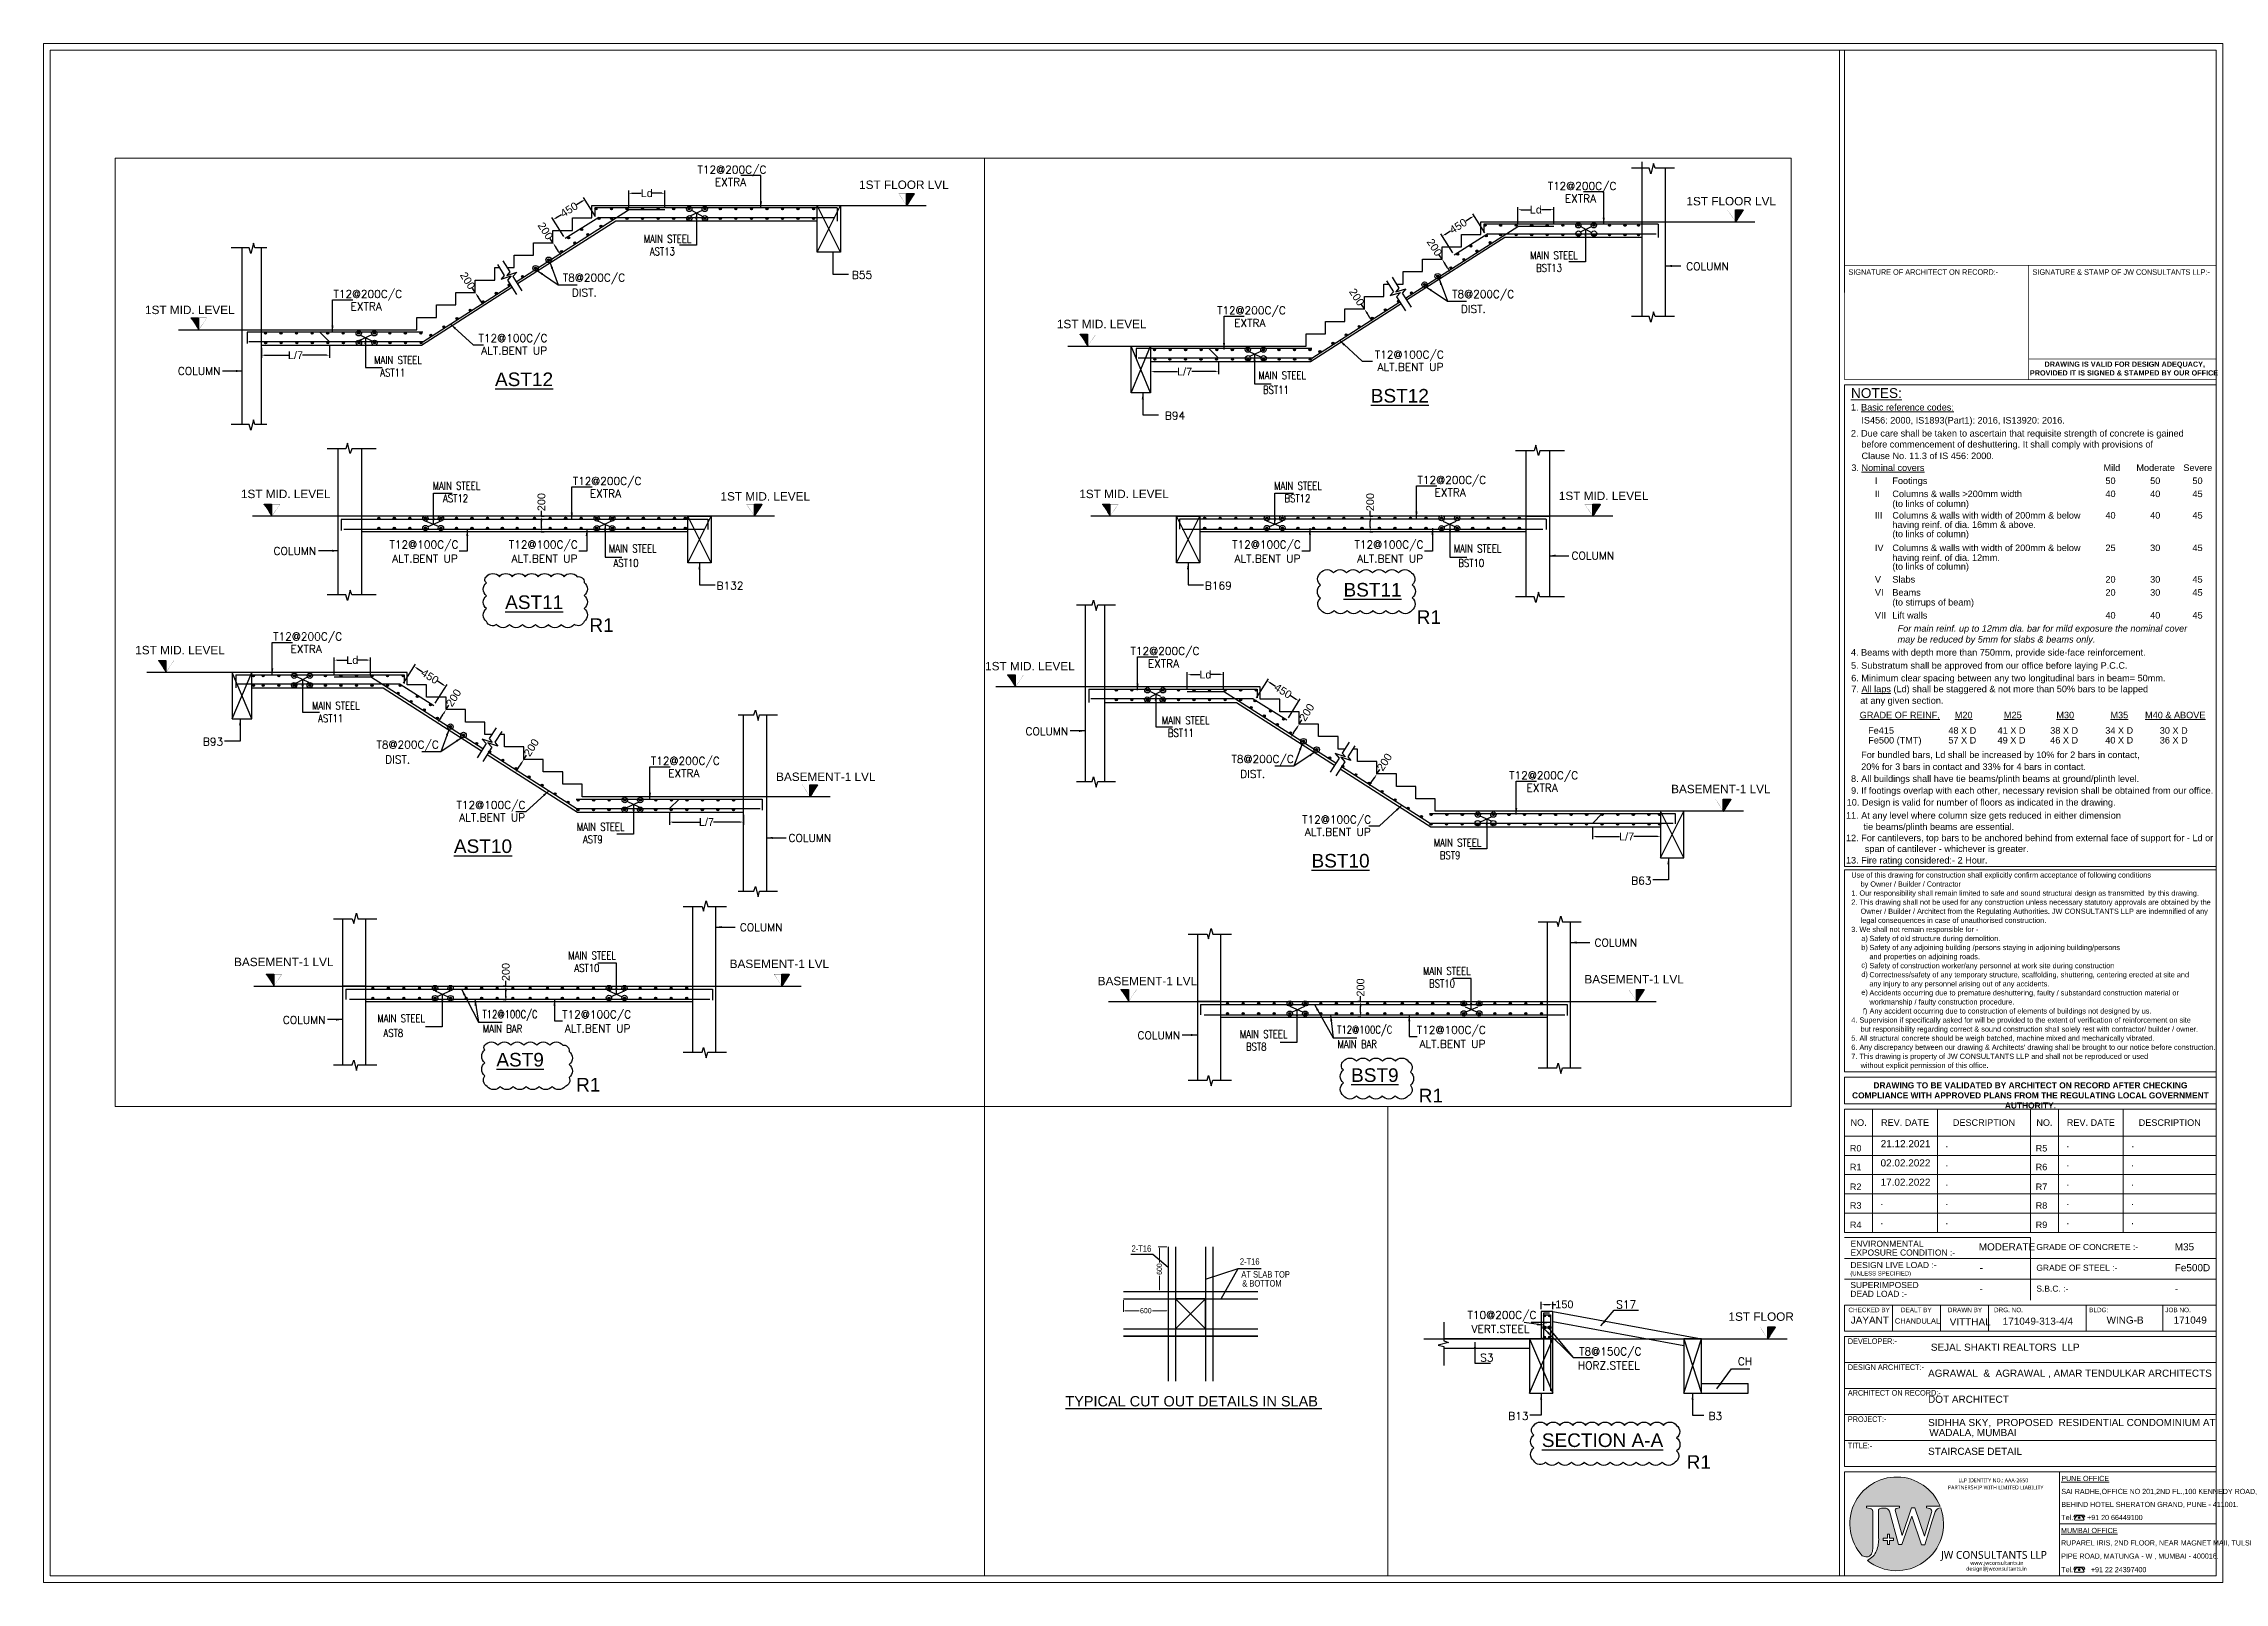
# Model space of a CAD drawing. Header units: metres. Extents: x 1798258 to 2151262, y -74142 to -14742.
# Drawn here: x 2067097 to 2151262, y -74142 to -14742 of the extents above; entities that cross this region are included whole.
import ezdxf
from ezdxf.enums import TextEntityAlignment as Align
from ezdxf.lldxf.tags import DXFTag

# ---------------------------------------------------------------- set-up
doc = ezdxf.new("R2010")
doc.units = ezdxf.units.M
doc.header["$MEASUREMENT"] = 0
for name, color, linetype in [('JW_  BAR', 221, 'Continuous'), ('JW_  BARS', 221, 'Continuous'), ('JW_  DIMENSION', 253, 'Continuous'), ('JW_  SECTION', 4, 'Continuous'), ('JW_  TEMPLATE TEXT', 7, 'Continuous'), ('JW_AREA', 2, 'Continuous'), ('JW_LEVEL', 7, 'Continuous')]:
    doc.layers.add(name, color=color, linetype=linetype)
for name, color, linetype, lineweight in [('JW_  LOGO', 7, 'Continuous', 0), ('JW_  TEMPLATE', 7, 'Continuous', 0), ('S-LINE-1', 8, 'Continuous', 0)]:
    doc.layers.add(name, color=color, linetype=linetype, lineweight=lineweight)
doc.styles.add('JW_DATA_100', font='swissl.ttf', dxfattribs={"height": 200})
doc.styles.add('MtXpl_Microsoft_Sans', font='')
doc.styles.add('new', font='l_10646.ttf', dxfattribs={"width": 2})
doc.styles.add('new1', font='micross.ttf', dxfattribs={"height": 200})
doc.styles.add('new2', font='micross.ttf', dxfattribs={"height": 2})
doc.styles.add('new3', font='micross.ttf', dxfattribs={"height": 500})
doc.styles.add('new4', font='micross.ttf')
doc.styles.add('new5', font='swissc.ttf', dxfattribs={"height": 9.5})
doc.styles.add('ROMANS', font='arial.ttf')
doc.styles.add('ROMANS-TITLE', font='ROMANS.shx', dxfattribs={"width": 0.8})
doc.styles.add('RSM2', font='RSM2.SHX', dxfattribs={"width": 0.8, "height": 200})
doc.styles.get('MtXpl_Microsoft_Sans').set_extended_font_data('Microsoft Sans Serif', bold=True)
tags = doc.linetypes.add('HIDDEN', pattern=[0.375, 0.25, -0.125]).pattern_tags.tags
tags[6:7] = [DXFTag(74, 4), DXFTag(75, 0), DXFTag(340, '0'), DXFTag(46, 1.0), DXFTag(50, 0.0), DXFTag(44, 0.0), DXFTag(45, 0.0)]
tags[4:5] = [DXFTag(74, 4), DXFTag(75, 0), DXFTag(340, '0'), DXFTag(46, 1.0), DXFTag(50, 0.0), DXFTag(44, 0.0), DXFTag(45, 0.0)]
doc.dimstyles.new('100mm', dxfattribs={"dimscale": 100, "dimtxt": 1.5, "dimasz": 1.2, "dimexe": 1, "dimexo": 1, "dimgap": 0.09, "dimtad": 0, "dimdec": 0, "dimzin": 0, "dimdsep": 46, "dimtxsty": 'ROMANS', "dimcen": 0.09, "dimclrd": 8, "dimclre": 8, "dimclrt": 2, "dimadec": 0, "dimazin": 0, "dimtfac": 1, "dimtdec": 0, "dimtofl": 0, "dimtmove": 0, "dimatfit": 3, "dimfxl": 1, "dimtolj": 1, "dimtzin": 0, "dimarcsym": 0})
doc.dimstyles.new('DIM_35', dxfattribs={"dimscale": 35, "dimtxt": 2.5, "dimasz": 2.5, "dimexe": 0.5, "dimexo": 1, "dimgap": 1, "dimtad": 1, "dimdec": 0, "dimzin": 3, "dimdsep": 46, "dimtxsty": 'ROMANS', "dimcen": 0, "dimdle": 1, "dimclrd": 256, "dimclre": 256, "dimclrt": 7, "dimazin": 2, "dimtfac": 0.75, "dimtdec": 0, "dimtix": 1, "dimtmove": 2, "dimatfit": 0, "dimfxl": 1, "dimtolj": 1, "dimtzin": 0, "dimlwd": -1, "dimlwe": -1, "dimarcsym": 0})
doc.dimstyles.new('DIM_50', dxfattribs={"dimscale": 50, "dimtxt": 2, "dimasz": 1.2, "dimexe": 1, "dimexo": 1, "dimgap": 1, "dimtad": 0, "dimdec": 0, "dimzin": 0, "dimdsep": 46, "dimtxsty": 'RSM2', "dimcen": 0, "dimclrd": 8, "dimclre": 8, "dimclrt": 2, "dimadec": 0, "dimazin": 0, "dimtfac": 1, "dimtdec": 0, "dimtofl": 0, "dimtmove": 0, "dimatfit": 3, "dimfxl": 1, "dimtolj": 1, "dimtzin": 0, "dimarcsym": 0})

msp = doc.modelspace()

# ---------------------------------------------------------------- texts
at = {"style": 'new4'}
for s, p in [('%%UAST12', (2085639.4, -27701.3, -54176)), ('%%UBST12', (2119438.6, -28335.2, -54176)), ('%%UAST11', (2086031.1, -36304.8, -54176)), ('%%UBST11', (2118387.4, -35824.8, -54176)), ('R1', (2088629, -37191)), ('R1', (2120558.5, -36879.5)), ('%%UAST10', (2084053.4, -45723.3, -54176)), ('%%UBST10', (2117152.6, -46283.9, -54176)), ('%%UAST9', (2085487.5, -53964.7, 0)), ('R1', (2088118, -54931)), ('%%UBST9', (2118475.4, -54560.5, 8968.2)), ('R1', (2120635.5, -55348)), ('%%USECTION A-A', (2127262.7, -68653, 0)), ('R1', (2130978, -69494.5))]:
    msp.add_text(s, height=525, dxfattribs=at).set_placement(p, align=Align.MIDDLE)
at = {"layer": 'JW_  SECTION', "color": 2, "style": 'ROMANS-TITLE'}
for s, p in [('T12@200C/C ', (2093769, -19607.7, -63144.1)), ('EXTRA', (2093606.9, -20089.5, -63144.1)), ('T12@200C/C ', (2126578.8, -20241.6, -63144.1)), ('EXTRA', (2126416.7, -20723.5, -63144.1)), ('B55', (2098678, -23670.7, -54176)), ('COLUMN', (2131317.1, -23338.1, -54176)), ('T12@200C/C ', (2079712.9, -24407.7, -67753.9)), ('T8@200C/C ', (2088444.5, -23778.8, -63144.1)), (' DIST.', (2087858.7, -24355, -63144.1)), ('T8@200C/C ', (2122758.7, -24412.7, -63144.1)), ('EXTRA', (2079550.8, -24889.5, -67753.9)), ('T12@200C/C ', (2113817.1, -25041.6, -67628.2)), (' DIST.', (2122172.8, -24988.9, -63144.1)), ('T12@100C/C ', (2085315.4, -26112.1, -63144.1)), ('EXTRA', (2113655, -25523.5, -67628.2)), (' ALT.BENT UP', (2085153.3, -26594, -63144.1)), ('T12@100C/C ', (2119912.2, -26746.1, -63144.1)), ('COLUMN', (2073095.3, -27382.1, -54176)), (' ALT.BENT UP', (2119750.1, -27227.9, -63144.1)), ('B94', (2110767.9, -29104.7, -54176)), ('T12@200C/C ', (2088949.6, -31628.9, -63144.1)), ('EXTRA', (2088787.5, -32110.7, -63144.1)), ('T12@200C/C ', (2121549.7, -31588.4, -63144.1)), ('EXTRA', (2121387.6, -32070.2, -63144.1)), ('COLUMN', (2076790.7, -34326.3, -54176)), ('T12@100C/C ', (2081875.7, -34079.2, -54176)), (' ALT.BENT UP', (2081713.6, -34621.7, -54176)), ('T12@100C/C ', (2086487.3, -34079.2, -54176)), (' ALT.BENT UP', (2086325.2, -34621.7, -54176)), ('T12@100C/C ', (2114396.8, -34079.2, -54176)), (' ALT.BENT UP', (2114234.7, -34621.7, -54176)), ('T12@100C/C ', (2119128.4, -34079.2, -54176)), (' ALT.BENT UP', (2118966.3, -34621.7, -54176)), ('COLUMN', (2126884, -34511.3, -63144.1)), ('B132', (2093581.8, -35663.7, -54176)), ('B169', (2112438, -35663.7, -54176)), ('T12@200C/C ', (2077391.2, -37629.7, -63144.1)), ('EXTRA', (2077229, -38111.5, -63144.1)), ('T12@200C/C ', (2110478.2, -38190.4, -63144.1)), ('EXTRA', (2110316.1, -38672.2, -63144.1)), ('COLUMN', (2105816.4, -41286.9, -45207.8)), ('B93', (2073638.7, -41692.7, -54176)), ('T8@200C/C ', (2081244.8, -41800.8, -63144.1)), (' DIST.', (2080659, -42377, -63144.1)), ('T12@200C/C ', (2091965.3, -42429.7, -66696.5)), ('EXTRA', (2091803.1, -42911.5, -66696.5)), ('T8@200C/C ', (2114245.2, -42361.5, -63144.1)), (' DIST.', (2113659.4, -42937.6, -63144.1)), ('T12@200C/C ', (2125092.4, -42990.4, -66313)), ('EXTRA', (2124930.3, -43472.2, -66313)), ('T12@100C/C ', (2084471.4, -44134.1, -63144.1)), (' ALT.BENT UP', (2084309.3, -44616, -63144.1)), ('T12@100C/C ', (2117103.5, -44694.8, -63144.1)), ('COLUMN', (2096673.6, -45404.1, -54176)), (' ALT.BENT UP', (2116941.4, -45176.7, -63144.1)), ('B63', (2128762.9, -47053.4, -54176)), ('COLUMN', (2094791.9, -48853.7, 0)), ('COLUMN', (2127779.8, -49449.5, 8968.2)), ('T12@100C/C ', (2088539.3, -52219.1, 0)), ('COLUMN', (2077149.1, -52428.9, 0)), (' ALT.BENT UP', (2088377.2, -52761.6, 0)), ('COLUMN', (2110137, -53024.7, 8968.2)), ('T12@100C/C ', (2121527.2, -52814.9, 8968.2)), (' ALT.BENT UP', (2121365, -53357.4, 8968.2)), ('T10@200C/C ', (2123486.8, -63821.5, 0)), ('S17', (2128175.6, -63414.9, 0)), ('VERT.STEEL', (2123324.7, -64364, 0)), ('S3', (2122797.5, -65466)), ('HORZ.STEEL', (2127502.6, -65770, 0)), ('T8@150C/C ', (2127664.7, -65227.5, 0)), ('CH', (2132755.1, -65611.4, 0)), ('B13', (2124013.8, -67721.4, 0)), ('B3', (2131616.6, -67721.4, 0))]:
    msp.add_text(s, height=300, dxfattribs=at).set_placement(p, align=Align.MIDDLE_CENTER)
at = {"layer": 'JW_  SECTION', "color": 2, "char_height": 300, "attachment_point": 1, "style": 'ROMANS-TITLE'}
for s, insert in [('MAIN STEEL', (2090258.1, -22129.7, -63144.1)), ('AST13', (2090495.1, -22616.4, -63144.1)), ('MAIN STEEL', (2124464.3, -22763.6, -63144.1)), ('BST13', (2124701.3, -23250.3, -63144.1)), ('MAIN STEEL ', (2079853, -26804.3, -54176)), ('AST11', (2080090, -27291, -54176)), ('MAIN STEEL ', (2113977.8, -27396.4, -54176)), ('MAIN STEEL ', (2082112.1, -31662.1, -54176)), ('MAIN STEEL ', (2114587.4, -31662.1, -54176)), (' AST12\\P ', (2082349.1, -32148.8, -54176)), (' BST12\\P ', (2114824.4, -32148.8, -54176)), ('MAIN STEEL ', (2088912.1, -34082.6, -54176)), ('MAIN STEEL ', (2121518.4, -34082.6, -54176)), ('MAIN STEEL ', (2077453.6, -40151.7, -63144.1)), ('AST11', (2077690.6, -40638.4, -63144.1)), ('MAIN STEEL', (2110252.2, -40712.4, -63144.1)), ('BST11', (2110489.2, -41199.1, -63144.1)), ('MAIN STEEL ', (2087675.4, -44826.3, -54176)), ('AST9', (2087912.4, -45313, -54176)), ('MAIN STEEL', (2120747.2, -45435.8, -63144.1)), ('BST9', (2120984.2, -45922.5, -63144.1)), ('MAIN STEEL', (2087343.6, -49791.7, 8968.2)), ('AST10', (2087580.6, -50278.4, 8968.2)), ('MAIN STEEL', (2120331.4, -50387.5, 17936.3)), ('BST10', (2120568.4, -50874.2, 17936.3)), ('T12@100C/C  ', (2084032.9, -52059.1)), ('MAIN STEEL', (2079974.5, -52222.5, 0)), ('MAIN STEEL', (2113263.6, -52828.3, 17936.3)), ('T12@100C/C  ', (2117020.8, -52655, 8968.2)), ('BST8', (2113500.6, -53315, 17936.3))]:
    msp.add_mtext(s, dxfattribs=dict(at, insert=insert))
at = {"layer": 'JW_  SECTION', "color": 2, "char_height": 300, "width": 7731.023, "attachment_point": 1, "style": 'ROMANS-TITLE'}
for s, insert in [(' BST11 ', (2113992, -27957.6, -54176)), (' AST10\\P ', (2088926.2, -34643.8, -54176)), (' BST10\\P ', (2121532.5, -34643.8, -54176)), ('AST8', (2080213.6, -52783.7)), ('MAIN BAR ', (2084047, -52620.3)), ('MAIN BAR ', (2117034.9, -53216.1, 8968.2))]:
    msp.add_mtext(s, dxfattribs=dict(at, insert=insert))
at = {"layer": 'JW_  TEMPLATE TEXT', "style": 'JW_DATA_100'}
for s, height, p in [('21.12.2021', 275, (2137998, -57344.2)), ('02.02.2022', 275, (2137993.3, -58087.3)), ('.', 275, (2140496.2, -58087.3)), ('.', 275, (2140500.9, -57344.2)), ('.', 275, (2145164.4, -58087.3)), ('.', 275, (2145169.1, -57344.2)), ('.', 275, (2147667.3, -58087.3)), ('.', 275, (2147672, -57344.2)), ('17.02.2022', 275, (2137993.3, -58830.5)), ('.', 275, (2140496.2, -58830.5)), ('.', 275, (2145164.4, -58830.5)), ('.', 275, (2147667.3, -58830.5)), ('.', 275, (2137993.3, -59573.6)), ('.', 275, (2140496.2, -59573.6)), ('.', 275, (2145164.4, -59573.6)), ('.', 275, (2147667.3, -59573.6)), ('.', 275, (2137993.3, -60316.7)), ('.', 275, (2140496.2, -60316.7)), ('.', 275, (2145164.4, -60316.7)), ('.', 275, (2147667.3, -60316.7)), ('MODERATE', 275, (2141782.4, -61328)), ('M35', 275, (2149347.1, -61328)), ('-', 275, (2141819, -62131.7)), ('Fe500D', 275, (2149347.1, -62131.7)), ('-', 275, (2141813.3, -62935.4)), ('-', 275, (2149347.1, -62935.4)), ('JAYANT', 275, (2136842.2, -64153.4)), ('CHANDULAL', 206.25, (2138545.1, -64153.4)), ('VITTHAL', 275, (2140662.7, -64224.5)), ('171049-313-4/4', 275, (2142707.2, -64196.7)), ('WING-B', 275, (2146716, -64153.4)), ('171049', 275, (2149302, -64153.4)), (' SEJAL SHAKTI REALTORS  LLP', 275, (2139827.1, -65201.2)), ('AGRAWAL  &  AGRAWAL , AMAR TENDULKAR ARCHITECTS ', 275, (2139827.1, -66205.8)), ('DOT ARCHITECT', 275, (2139827.1, -67210.4)), ('SIDHHA SKY,  PROPOSED  RESIDENTIAL CONDOMINIUM AT ', 275, (2139827.1, -68108.4)), ('STAIRCASE DETAIL', 275, (2139827.1, -69219.7)), (' WADALA, MUMBAI ', 275, (2139766.5, -68496.5))]:
    msp.add_text(s, height=height, dxfattribs=at).set_placement(p)
at = {"layer": 'JW_LEVEL', "color": 100, "style": 'new4'}
for s, p in [('1ST FLOOR LVL', (2098571, -20353.4, -54176)), ('1ST FLOOR LVL', (2130500.1, -20987.3, -63144.1)), ('1ST MID. LEVEL', (2071010.9, -25183.3, -63144.1)), ('1ST MID. LEVEL', (2106205.1, -25728.4, -54176)), ('1ST MID. LEVEL', (2074712.3, -32287.4, -54176)), ('1ST MID. LEVEL', (2107068.6, -32287.4, -54176)), ('1ST MID. LEVEL', (2093220.6, -32382.2, -54176)), ('1ST MID. LEVEL', (2125576.9, -32362.2, -54176)), ('1ST MID. LEVEL', (2070633.2, -38316.4, -54176)), ('1ST MID. LEVEL', (2103434.6, -38936.1, -54176)), ('BASEMENT-1 LVL', (2095366.5, -43205.3, -63144.1)), ('BASEMENT-1 LVL', (2129910.6, -43677.1, -54176)), ('BASEMENT-1 LVL', (2074448.8, -50354.7, 0)), ('BASEMENT-1 LVL', (2093575.9, -50427.2, 0)), ('BASEMENT-1 LVL', (2107779.8, -51092.2, 8968.2)), ('BASEMENT-1 LVL', (2126563.8, -51023.1, 8968.2)), ('1ST FLOOR', (2132124, -64045.2))]:
    msp.add_text(s, height=325, dxfattribs=at).set_placement(p)

# ---------------------------------------------------------------- blocks, each defined once
blk = doc.blocks.new('*D20')
at = {"layer": 'Defpoints', "color": 0, "transparency": 16777216}
for p in [(59822, -378395), (61550, -378395), (61550, -378848)]:
    blk.add_point(p, dxfattribs=at)
at = {"layer": 'JW_  SECTION', "color": 8, "lineweight": -2, "transparency": 16777216}
for p, q in [((59822, -378445), (59822, -378898)), ((61550, -378445), (61550, -378898)), ((59882, -378848), (60430, -378848)), ((61490, -378848), (60942, -378848))]:
    blk.add_line(p, q, dxfattribs=at)
at = {"layer": 'JW_  SECTION', "color": 8, "transparency": 16777216}
for points in [[(59882, -378838), (59882, -378858), (59822, -378848)], [(61490, -378838), (61490, -378858), (61550, -378848)]]:
    blk.add_solid(points, dxfattribs=at)
at = {"layer": 'JW_  SECTION', "color": 2, "transparency": 16777216, "insert": (60686, -378848), "char_height": 200, "attachment_point": 5, "style": 'RSM2'}
blk.add_mtext('\\A1;600', dxfattribs=at)
blk = doc.blocks.new('*D21')
at = {"layer": 'Defpoints', "color": 0, "transparency": 16777216}
for p in [(61550, -376379), (61210, -378107), (61550, -378107)]:
    blk.add_point(p, dxfattribs=at)
at = {"layer": 'JW_  SECTION', "color": 8, "lineweight": -2, "transparency": 16777216}
for p, q in [((61500, -376379), (61160, -376379)), ((61210, -376439), (61210, -376987)), ((61210, -378047), (61210, -377498)), ((61500, -378107), (61160, -378107))]:
    blk.add_line(p, q, dxfattribs=at)
at = {"layer": 'JW_  SECTION', "color": 8, "transparency": 16777216}
for points in [[(61200, -376439), (61220, -376439), (61210, -376379)], [(61200, -378047), (61220, -378047), (61210, -378107)]]:
    blk.add_solid(points, dxfattribs=at)
at = {"layer": 'JW_  SECTION', "color": 2, "transparency": 16777216, "insert": (61210, -377243), "char_height": 200, "attachment_point": 5, "rotation": 90, "style": 'RSM2'}
blk.add_mtext('\\A1;600', dxfattribs=at)
blk = doc.blocks.new('*D46')
at = {"color": 8, "lineweight": -2, "transparency": 16777216}
for p, q in [((2084949, -51124), (2084836, -51124)), ((2084936, -51124), (2084936, -50924)), ((2084936, -51524), (2084936, -51324)), ((2084949, -51724), (2084836, -51724))]:
    blk.add_line(p, q, dxfattribs=at)
at = {"color": 8, "linetype": 'Continuous', "transparency": 16777216}
for points in [[(2084903, -51324), (2084970, -51324), (2084936, -51124)], [(2084903, -51524), (2084970, -51524), (2084936, -51724)]]:
    blk.add_solid(points, dxfattribs=at)
at = {"layer": 'Defpoints', "color": 0, "linetype": 'Continuous', "transparency": 16777216}
for p in [(2084936, -51124), (2085049, -51124, 8968), (2085049, -51724, 8968)]:
    blk.add_point(p, dxfattribs=at)
at = {"color": 2, "linetype": 'Continuous', "transparency": 16777216, "insert": (2084936, -50581), "char_height": 300, "attachment_point": 5, "rotation": 90, "style": 'ROMANS'}
blk.add_mtext('\\A1;200', dxfattribs=at)
blk = doc.blocks.new('*D29')
at = {"layer": 'Defpoints', "color": 0, "ltscale": 1500, "transparency": 16777216}
for p in [(2091255, -44323, 0), (2094106, -44413, -8968), (2091255, -44793)]:
    blk.add_point(p, dxfattribs=at)
at = {"layer": 'JW_  SECTION', "color": 8, "lineweight": -2, "ltscale": 1500, "transparency": 16777216}
for p, q in [((2091255, -44423), (2091255, -44893)), ((2094106, -44513), (2094106, -44893)), ((2091375, -44793), (2092405, -44793)), ((2093986, -44793), (2092956, -44793))]:
    blk.add_line(p, q, dxfattribs=at)
at = {"layer": 'JW_  SECTION', "color": 8, "ltscale": 1500, "transparency": 16777216}
for points in [[(2091375, -44773), (2091375, -44813), (2091255, -44793)], [(2093986, -44773), (2093986, -44813), (2094106, -44793)]]:
    blk.add_solid(points, dxfattribs=at)
at = {"layer": 'JW_  SECTION', "color": 2, "ltscale": 1500, "transparency": 16777216, "insert": (2092680, -44793), "char_height": 300, "attachment_point": 5, "style": 'ROMANS'}
blk.add_mtext('\\A1;L/7', dxfattribs=at)
blk = doc.blocks.new('*D30')
at = {"color": 8, "lineweight": -2, "transparency": 16777216}
for p, q in [((2085415, -42710), (2085523, -42541)), ((2085631, -42373), (2085738, -42204))]:
    blk.add_line(p, q, dxfattribs=at)
at = {"color": 8, "linetype": 'Continuous', "transparency": 16777216}
for points in [[(2085387, -42692), (2085443, -42728), (2085307, -42878)], [(2085495, -42523), (2085551, -42559), (2085631, -42373)]]:
    blk.add_solid(points, dxfattribs=at)
at = {"layer": 'Defpoints', "color": 0, "linetype": 'Continuous', "transparency": 16777216}
for p in [(2085307, -42878, 0), (2085307, -42878), (2085631, -42373, 0)]:
    blk.add_point(p, dxfattribs=at)
at = {"color": 2, "linetype": 'Continuous', "transparency": 16777216, "insert": (2085923, -41916), "char_height": 300, "attachment_point": 5, "rotation": 57.38076, "style": 'ROMANS'}
blk.add_mtext('\\A1;200', dxfattribs=at)
blk = doc.blocks.new('*D31')
at = {"layer": 'Defpoints', "color": 0, "ltscale": 1500, "transparency": 16777216}
for p in [(2080933, -39516, 0), (2081395, -38785), (2082159, -40292, 0)]:
    blk.add_point(p, dxfattribs=at)
at = {"layer": 'JW_  SECTION', "color": 8, "lineweight": -2, "ltscale": 1500, "transparency": 16777216}
for p, q in [((2080986, -39432), (2081448, -38701)), ((2081496, -38849), (2081716, -38988)), ((2082213, -40207), (2082675, -39476)), ((2082520, -39496), (2082301, -39358))]:
    blk.add_line(p, q, dxfattribs=at)
at = {"layer": 'JW_  SECTION', "color": 8, "ltscale": 1500, "transparency": 16777216}
for points in [[(2081507, -38832), (2081486, -38866), (2081395, -38785)], [(2082531, -39479), (2082509, -39513), (2082621, -39560)]]:
    blk.add_solid(points, dxfattribs=at)
at = {"layer": 'JW_  SECTION', "color": 2, "ltscale": 1500, "transparency": 16777216, "insert": (2082008, -39173), "char_height": 300, "attachment_point": 5, "rotation": 327.70711, "style": 'ROMANS'}
blk.add_mtext('\\A1;450', dxfattribs=at)
blk = doc.blocks.new('*D32')
at = {"layer": 'Defpoints', "color": 0, "ltscale": 1500, "transparency": 16777216}
for p in [(2078313, -38541), (2078313, -39186, 0), (2079709, -39186, 0)]:
    blk.add_point(p, dxfattribs=at)
at = {"layer": 'JW_  SECTION', "color": 8, "lineweight": -2, "ltscale": 1500, "transparency": 16777216}
for p, q in [((2078313, -39086), (2078313, -38441)), ((2078433, -38541), (2078800, -38541)), ((2079589, -38541), (2079223, -38541)), ((2079709, -39086), (2079709, -38441))]:
    blk.add_line(p, q, dxfattribs=at)
at = {"layer": 'JW_  SECTION', "color": 8, "ltscale": 1500, "transparency": 16777216}
for points in [[(2078433, -38521), (2078433, -38561), (2078313, -38541)], [(2079589, -38521), (2079589, -38561), (2079709, -38541)]]:
    blk.add_solid(points, dxfattribs=at)
at = {"layer": 'JW_  SECTION', "color": 2, "ltscale": 1500, "transparency": 16777216, "insert": (2079011, -38541), "char_height": 300, "attachment_point": 5, "style": 'ROMANS'}
blk.add_mtext('\\A1;Ld', dxfattribs=at)
blk = doc.blocks.new('*D41')
at = {"color": 8, "lineweight": -2, "transparency": 16777216}
for p, q in [((2082631, -40453), (2082738, -40284)), ((2082415, -40790), (2082523, -40621))]:
    blk.add_line(p, q, dxfattribs=at)
at = {"color": 8, "linetype": 'Continuous', "transparency": 16777216}
for points in [[(2082387, -40772), (2082443, -40808), (2082307, -40958)], [(2082495, -40603), (2082551, -40639), (2082631, -40453)]]:
    blk.add_solid(points, dxfattribs=at)
at = {"layer": 'Defpoints', "color": 0, "linetype": 'Continuous', "transparency": 16777216}
for p in [(2082307, -40958, 0), (2082307, -40958), (2082631, -40453, 0)]:
    blk.add_point(p, dxfattribs=at)
at = {"color": 2, "linetype": 'Continuous', "transparency": 16777216, "insert": (2082923, -39996), "char_height": 300, "attachment_point": 5, "rotation": 57.38076, "style": 'ROMANS'}
blk.add_mtext('\\A1;200', dxfattribs=at)
blk = doc.blocks.new('*D42')
at = {"layer": 'Defpoints', "color": 0, "ltscale": 1500, "transparency": 16777216}
for p in [(2075506, -26391, -8968), (2078131, -26301, 0), (2078131, -26771)]:
    blk.add_point(p, dxfattribs=at)
at = {"layer": 'JW_  SECTION', "color": 8, "lineweight": -2, "ltscale": 1500, "transparency": 16777216}
for p, q in [((2075506, -26491), (2075506, -26871)), ((2075626, -26771), (2076543, -26771)), ((2078011, -26771), (2077094, -26771)), ((2078131, -26401), (2078131, -26871))]:
    blk.add_line(p, q, dxfattribs=at)
at = {"layer": 'JW_  SECTION', "color": 8, "ltscale": 1500, "transparency": 16777216}
for points in [[(2075626, -26751), (2075626, -26791), (2075506, -26771)], [(2078011, -26751), (2078011, -26791), (2078131, -26771)]]:
    blk.add_solid(points, dxfattribs=at)
at = {"layer": 'JW_  SECTION', "color": 2, "ltscale": 1500, "transparency": 16777216, "insert": (2076818, -26771), "char_height": 300, "attachment_point": 5, "style": 'ROMANS'}
blk.add_mtext('\\A1;L/7', dxfattribs=at)
blk = doc.blocks.new('*D43')
at = {"color": 8, "lineweight": -2, "transparency": 16777216}
for p, q in [((2083756, -24351), (2083648, -24182)), ((2083971, -24688), (2083863, -24519))]:
    blk.add_line(p, q, dxfattribs=at)
at = {"color": 8, "linetype": 'Continuous', "transparency": 16777216}
for points in [[(2083891, -24501), (2083835, -24537), (2083756, -24351)], [(2083999, -24670), (2083943, -24706), (2084079, -24856)]]:
    blk.add_solid(points, dxfattribs=at)
at = {"layer": 'Defpoints', "color": 0, "linetype": 'Continuous', "transparency": 16777216}
for p in [(2083756, -24351, 0), (2084079, -24856, 0), (2084079, -24856)]:
    blk.add_point(p, dxfattribs=at)
at = {"color": 2, "linetype": 'Continuous', "transparency": 16777216, "insert": (2083463, -23894), "char_height": 300, "attachment_point": 5, "rotation": 302.61924, "style": 'ROMANS'}
blk.add_mtext('\\A1;200', dxfattribs=at)
blk = doc.blocks.new('*D44')
at = {"layer": 'Defpoints', "color": 0, "ltscale": 1500, "transparency": 16777216}
for p in [(2087991, -20763), (2088453, -21494, 0), (2087227, -22270, 0)]:
    blk.add_point(p, dxfattribs=at)
at = {"layer": 'JW_  SECTION', "color": 8, "lineweight": -2, "ltscale": 1500, "transparency": 16777216}
for p, q in [((2087890, -20827), (2087670, -20966)), ((2088400, -21410), (2087938, -20679)), ((2087173, -22185), (2086711, -21454)), ((2086866, -21474), (2087085, -21336))]:
    blk.add_line(p, q, dxfattribs=at)
at = {"layer": 'JW_  SECTION', "color": 8, "ltscale": 1500, "transparency": 16777216}
for points in [[(2087879, -20810), (2087900, -20844), (2087991, -20763)], [(2086855, -21457), (2086877, -21491), (2086765, -21538)]]:
    blk.add_solid(points, dxfattribs=at)
at = {"layer": 'JW_  SECTION', "color": 2, "ltscale": 1500, "transparency": 16777216, "insert": (2087378, -21151), "char_height": 300, "attachment_point": 5, "rotation": 32.29289, "style": 'ROMANS'}
blk.add_mtext('\\A1;450', dxfattribs=at)
blk = doc.blocks.new('*D45')
at = {"layer": 'Defpoints', "color": 0, "ltscale": 1500, "transparency": 16777216}
for p in [(2091073, -20519), (2089677, -21164, 0), (2091073, -21164, 0)]:
    blk.add_point(p, dxfattribs=at)
at = {"layer": 'JW_  SECTION', "color": 8, "lineweight": -2, "ltscale": 1500, "transparency": 16777216}
for p, q in [((2089677, -21064), (2089677, -20419)), ((2089797, -20519), (2090163, -20519)), ((2090953, -20519), (2090586, -20519)), ((2091073, -21064), (2091073, -20419))]:
    blk.add_line(p, q, dxfattribs=at)
at = {"layer": 'JW_  SECTION', "color": 8, "ltscale": 1500, "transparency": 16777216}
for points in [[(2089797, -20499), (2089797, -20539), (2089677, -20519)], [(2090953, -20499), (2090953, -20539), (2091073, -20519)]]:
    blk.add_solid(points, dxfattribs=at)
at = {"layer": 'JW_  SECTION', "color": 2, "ltscale": 1500, "transparency": 16777216, "insert": (2090375, -20519), "char_height": 300, "attachment_point": 5, "style": 'ROMANS'}
blk.add_mtext('\\A1;Ld', dxfattribs=at)
blk = doc.blocks.new('*D23')
at = {"color": 8, "lineweight": -2, "transparency": 16777216}
for p, q in [((2086756, -22431), (2086648, -22262)), ((2086971, -22768), (2086863, -22599))]:
    blk.add_line(p, q, dxfattribs=at)
at = {"color": 8, "linetype": 'Continuous', "transparency": 16777216}
for points in [[(2086891, -22581), (2086835, -22617), (2086756, -22431)], [(2086999, -22750), (2086943, -22786), (2087079, -22936)]]:
    blk.add_solid(points, dxfattribs=at)
at = {"layer": 'Defpoints', "color": 0, "linetype": 'Continuous', "transparency": 16777216}
for p in [(2086756, -22431, 0), (2087079, -22936, 0), (2087079, -22936)]:
    blk.add_point(p, dxfattribs=at)
at = {"color": 2, "linetype": 'Continuous', "transparency": 16777216, "insert": (2086463, -21974), "char_height": 300, "attachment_point": 5, "rotation": 302.61924, "style": 'ROMANS'}
blk.add_mtext('\\A1;200', dxfattribs=at)
blk = doc.blocks.new('*D25')
at = {"color": 8, "lineweight": -2, "transparency": 16777216}
for p, q in [((2086311, -32984), (2086311, -32784)), ((2086298, -32984), (2086411, -32984)), ((2086298, -33584), (2086411, -33584)), ((2086311, -33384), (2086311, -33184))]:
    blk.add_line(p, q, dxfattribs=at)
at = {"color": 8, "transparency": 16777216}
for points in [[(2086344, -33184), (2086278, -33184), (2086311, -32984)], [(2086278, -33384), (2086344, -33384), (2086311, -33584)]]:
    blk.add_solid(points, dxfattribs=at)
at = {"layer": 'Defpoints', "color": 0, "transparency": 16777216}
for p in [(2086198, -32984), (2086198, -33584), (2086311, -32984)]:
    blk.add_point(p, dxfattribs=at)
at = {"color": 2, "transparency": 16777216, "insert": (2086311, -32441), "char_height": 300, "attachment_point": 5, "rotation": 90, "style": 'ROMANS'}
blk.add_mtext('\\A1;200', dxfattribs=at)
blk = doc.blocks.new('*D26')
at = {"layer": 'Defpoints', "color": 0, "ltscale": 1500, "transparency": 16777216}
for p in [(2126879, -44883, 0), (2126879, -45353), (2129505, -44973, -8968)]:
    blk.add_point(p, dxfattribs=at)
at = {"layer": 'JW_  SECTION', "color": 8, "lineweight": -2, "ltscale": 1500, "transparency": 16777216}
for p, q in [((2126879, -44983), (2126879, -45453)), ((2126999, -45353), (2127917, -45353)), ((2129385, -45353), (2128468, -45353)), ((2129505, -45073), (2129505, -45453))]:
    blk.add_line(p, q, dxfattribs=at)
at = {"layer": 'JW_  SECTION', "color": 8, "ltscale": 1500, "transparency": 16777216}
for points in [[(2126999, -45333), (2126999, -45373), (2126879, -45353)], [(2129385, -45333), (2129385, -45373), (2129505, -45353)]]:
    blk.add_solid(points, dxfattribs=at)
at = {"layer": 'JW_  SECTION', "color": 2, "ltscale": 1500, "transparency": 16777216, "insert": (2128192, -45353), "char_height": 300, "attachment_point": 5, "style": 'ROMANS'}
blk.add_mtext('\\A1;L/7', dxfattribs=at)
blk = doc.blocks.new('*D27')
at = {"color": 8, "lineweight": -2, "transparency": 16777216}
for p, q in [((2118555, -42933), (2118663, -42765)), ((2118339, -43270), (2118447, -43102))]:
    blk.add_line(p, q, dxfattribs=at)
at = {"color": 8, "linetype": 'Continuous', "transparency": 16777216}
for points in [[(2118311, -43252), (2118367, -43288), (2118232, -43439)], [(2118419, -43084), (2118475, -43120), (2118555, -42933)]]:
    blk.add_solid(points, dxfattribs=at)
at = {"layer": 'Defpoints', "color": 0, "linetype": 'Continuous', "transparency": 16777216}
for p in [(2118232, -43439, 0), (2118232, -43439), (2118555, -42933, 0)]:
    blk.add_point(p, dxfattribs=at)
at = {"color": 2, "linetype": 'Continuous', "transparency": 16777216, "insert": (2118847, -42477), "char_height": 300, "attachment_point": 5, "rotation": 57.38076, "style": 'ROMANS'}
blk.add_mtext('\\A1;200', dxfattribs=at)
blk = doc.blocks.new('*D33')
at = {"layer": 'Defpoints', "color": 0, "ltscale": 1500, "transparency": 16777216}
for p in [(2114319, -39346), (2113857, -40077, 0), (2115084, -40852, 0)]:
    blk.add_point(p, dxfattribs=at)
at = {"layer": 'JW_  SECTION', "color": 8, "lineweight": -2, "ltscale": 1500, "transparency": 16777216}
for p, q in [((2113911, -39992), (2114373, -39261)), ((2114421, -39410), (2114640, -39549)), ((2115137, -40768), (2115599, -40037)), ((2115445, -40057), (2115225, -39918))]:
    blk.add_line(p, q, dxfattribs=at)
at = {"layer": 'JW_  SECTION', "color": 8, "ltscale": 1500, "transparency": 16777216}
for points in [[(2114431, -39393), (2114410, -39427), (2114319, -39346)], [(2115455, -40040), (2115434, -40074), (2115546, -40121)]]:
    blk.add_solid(points, dxfattribs=at)
at = {"layer": 'JW_  SECTION', "color": 2, "ltscale": 1500, "transparency": 16777216, "insert": (2114933, -39733), "char_height": 300, "attachment_point": 5, "rotation": 327.70711, "style": 'ROMANS'}
blk.add_mtext('\\A1;450', dxfattribs=at)
blk = doc.blocks.new('*D34')
at = {"layer": 'Defpoints', "color": 0, "ltscale": 1500, "transparency": 16777216}
for p in [(2111238, -39102), (2111238, -39746, 0), (2112634, -39746, 0)]:
    blk.add_point(p, dxfattribs=at)
at = {"layer": 'JW_  SECTION', "color": 8, "lineweight": -2, "ltscale": 1500, "transparency": 16777216}
for p, q in [((2111238, -39646), (2111238, -39002)), ((2111358, -39102), (2111724, -39102)), ((2112514, -39102), (2112147, -39102)), ((2112634, -39646), (2112634, -39002))]:
    blk.add_line(p, q, dxfattribs=at)
at = {"layer": 'JW_  SECTION', "color": 8, "ltscale": 1500, "transparency": 16777216}
for points in [[(2111358, -39082), (2111358, -39122), (2111238, -39102)], [(2112514, -39082), (2112514, -39122), (2112634, -39102)]]:
    blk.add_solid(points, dxfattribs=at)
at = {"layer": 'JW_  SECTION', "color": 2, "ltscale": 1500, "transparency": 16777216, "insert": (2111936, -39102), "char_height": 300, "attachment_point": 5, "style": 'ROMANS'}
blk.add_mtext('\\A1;Ld', dxfattribs=at)
blk = doc.blocks.new('*D35')
at = {"color": 8, "lineweight": -2, "transparency": 16777216}
for p, q in [((2115339, -41350), (2115447, -41182)), ((2115555, -41013), (2115663, -40845))]:
    blk.add_line(p, q, dxfattribs=at)
at = {"color": 8, "linetype": 'Continuous', "transparency": 16777216}
for points in [[(2115419, -41164), (2115475, -41200), (2115555, -41013)], [(2115311, -41332), (2115367, -41368), (2115232, -41519)]]:
    blk.add_solid(points, dxfattribs=at)
at = {"layer": 'Defpoints', "color": 0, "linetype": 'Continuous', "transparency": 16777216}
for p in [(2115555, -41013, 0), (2115232, -41519, 0), (2115232, -41519)]:
    blk.add_point(p, dxfattribs=at)
at = {"color": 2, "linetype": 'Continuous', "transparency": 16777216, "insert": (2115847, -40557), "char_height": 300, "attachment_point": 5, "rotation": 57.38076, "style": 'ROMANS'}
blk.add_mtext('\\A1;200', dxfattribs=at)
blk = doc.blocks.new('*D36')
at = {"color": 8, "lineweight": -2, "transparency": 16777216}
for p, q in [((2118297, -32984), (2118297, -32784)), ((2118285, -32984), (2118397, -32984)), ((2118285, -33584), (2118397, -33584)), ((2118297, -33384), (2118297, -33184))]:
    blk.add_line(p, q, dxfattribs=at)
at = {"color": 8, "transparency": 16777216}
for points in [[(2118331, -33184), (2118264, -33184), (2118297, -32984)], [(2118264, -33384), (2118331, -33384), (2118297, -33584)]]:
    blk.add_solid(points, dxfattribs=at)
at = {"layer": 'Defpoints', "color": 0, "transparency": 16777216}
for p in [(2118185, -32984), (2118185, -33584), (2118297, -32984)]:
    blk.add_point(p, dxfattribs=at)
at = {"color": 2, "transparency": 16777216, "insert": (2118297, -32441), "char_height": 300, "attachment_point": 5, "rotation": 90, "style": 'ROMANS'}
blk.add_mtext('\\A1;200', dxfattribs=at)
blk = doc.blocks.new('*D37')
at = {"layer": 'Defpoints', "color": 0, "ltscale": 1500, "transparency": 16777216}
for p in [(2109820, -27025, -8968), (2112446, -26935, 0), (2112446, -27404)]:
    blk.add_point(p, dxfattribs=at)
at = {"layer": 'JW_  SECTION', "color": 8, "lineweight": -2, "ltscale": 1500, "transparency": 16777216}
for p, q in [((2109820, -27125), (2109820, -27504)), ((2109940, -27404), (2110857, -27404)), ((2112326, -27404), (2111408, -27404)), ((2112446, -27035), (2112446, -27504))]:
    blk.add_line(p, q, dxfattribs=at)
at = {"layer": 'JW_  SECTION', "color": 8, "ltscale": 1500, "transparency": 16777216}
for points in [[(2109940, -27384), (2109940, -27424), (2109820, -27404)], [(2112326, -27384), (2112326, -27424), (2112446, -27404)]]:
    blk.add_solid(points, dxfattribs=at)
at = {"layer": 'JW_  SECTION', "color": 2, "ltscale": 1500, "transparency": 16777216, "insert": (2111133, -27404), "char_height": 300, "attachment_point": 5, "style": 'ROMANS'}
blk.add_mtext('\\A1;L/7', dxfattribs=at)
blk = doc.blocks.new('*D38')
at = {"color": 8, "lineweight": -2, "transparency": 16777216}
for p, q in [((2118070, -24985), (2117962, -24816)), ((2118285, -25322), (2118178, -25153))]:
    blk.add_line(p, q, dxfattribs=at)
at = {"color": 8, "linetype": 'Continuous', "transparency": 16777216}
for points in [[(2118206, -25135), (2118150, -25171), (2118070, -24985)], [(2118314, -25304), (2118257, -25340), (2118393, -25490)]]:
    blk.add_solid(points, dxfattribs=at)
at = {"layer": 'Defpoints', "color": 0, "linetype": 'Continuous', "transparency": 16777216}
for p in [(2118070, -24985, 0), (2118393, -25490, 0), (2118393, -25490)]:
    blk.add_point(p, dxfattribs=at)
at = {"color": 2, "linetype": 'Continuous', "transparency": 16777216, "insert": (2117777, -24528), "char_height": 300, "attachment_point": 5, "rotation": 302.61924, "style": 'ROMANS'}
blk.add_mtext('\\A1;200', dxfattribs=at)
blk = doc.blocks.new('*D39')
at = {"layer": 'Defpoints', "color": 0, "ltscale": 1500, "transparency": 16777216}
for p in [(2122306, -21397), (2122768, -22128, 0), (2121541, -22903, 0)]:
    blk.add_point(p, dxfattribs=at)
at = {"layer": 'JW_  SECTION', "color": 8, "lineweight": -2, "ltscale": 1500, "transparency": 16777216}
for p, q in [((2122204, -21461), (2121985, -21600)), ((2122714, -22044), (2122252, -21313)), ((2121488, -22819), (2121025, -22088)), ((2121180, -22108), (2121400, -21970))]:
    blk.add_line(p, q, dxfattribs=at)
at = {"layer": 'JW_  SECTION', "color": 8, "ltscale": 1500, "transparency": 16777216}
for points in [[(2122193, -21444), (2122215, -21478), (2122306, -21397)], [(2121170, -22091), (2121191, -22125), (2121079, -22172)]]:
    blk.add_solid(points, dxfattribs=at)
at = {"layer": 'JW_  SECTION', "color": 2, "ltscale": 1500, "transparency": 16777216, "insert": (2121692, -21785), "char_height": 300, "attachment_point": 5, "rotation": 32.29289, "style": 'ROMANS'}
blk.add_mtext('\\A1;450', dxfattribs=at)
blk = doc.blocks.new('*D40')
at = {"layer": 'Defpoints', "color": 0, "ltscale": 1500, "transparency": 16777216}
for p in [(2123991, -21798, 0), (2125387, -21153), (2125387, -21798, 0)]:
    blk.add_point(p, dxfattribs=at)
at = {"layer": 'JW_  SECTION', "color": 8, "lineweight": -2, "ltscale": 1500, "transparency": 16777216}
for p, q in [((2123991, -21698), (2123991, -21053)), ((2124111, -21153), (2124478, -21153)), ((2125267, -21153), (2124901, -21153)), ((2125387, -21698), (2125387, -21053))]:
    blk.add_line(p, q, dxfattribs=at)
at = {"layer": 'JW_  SECTION', "color": 8, "ltscale": 1500, "transparency": 16777216}
for points in [[(2124111, -21133), (2124111, -21173), (2123991, -21153)], [(2125267, -21133), (2125267, -21173), (2125387, -21153)]]:
    blk.add_solid(points, dxfattribs=at)
at = {"layer": 'JW_  SECTION', "color": 2, "ltscale": 1500, "transparency": 16777216, "insert": (2124689, -21153), "char_height": 300, "attachment_point": 5, "style": 'ROMANS'}
blk.add_mtext('\\A1;Ld', dxfattribs=at)
blk = doc.blocks.new('*D24')
at = {"color": 8, "lineweight": -2, "transparency": 16777216}
for p, q in [((2121070, -23065), (2120962, -22896)), ((2121285, -23402), (2121178, -23233))]:
    blk.add_line(p, q, dxfattribs=at)
at = {"color": 8, "linetype": 'Continuous', "transparency": 16777216}
for points in [[(2121206, -23215), (2121150, -23251), (2121070, -23065)], [(2121314, -23384), (2121257, -23420), (2121393, -23570)]]:
    blk.add_solid(points, dxfattribs=at)
at = {"layer": 'Defpoints', "color": 0, "linetype": 'Continuous', "transparency": 16777216}
for p in [(2121070, -23065, 0), (2121393, -23570, 0), (2121393, -23570)]:
    blk.add_point(p, dxfattribs=at)
at = {"color": 2, "linetype": 'Continuous', "transparency": 16777216, "insert": (2120777, -22608), "char_height": 300, "attachment_point": 5, "rotation": 302.61924, "style": 'ROMANS'}
blk.add_mtext('\\A1;200', dxfattribs=at)
blk = doc.blocks.new('*D28')
at = {"color": 8, "lineweight": -2, "transparency": 16777216}
for p, q in [((2117937, -51719), (2117824, -51719)), ((2117924, -51719), (2117924, -51519)), ((2117924, -52119), (2117924, -51919)), ((2117937, -52319), (2117824, -52319))]:
    blk.add_line(p, q, dxfattribs=at)
at = {"color": 8, "linetype": 'Continuous', "transparency": 16777216}
for points in [[(2117891, -51919), (2117958, -51919), (2117924, -51719)], [(2117891, -52119), (2117958, -52119), (2117924, -52319)]]:
    blk.add_solid(points, dxfattribs=at)
at = {"layer": 'Defpoints', "color": 0, "linetype": 'Continuous', "transparency": 16777216}
for p in [(2117924, -51719), (2118037, -51719, 8968), (2118037, -52319, 8968)]:
    blk.add_point(p, dxfattribs=at)
at = {"color": 2, "linetype": 'Continuous', "transparency": 16777216, "insert": (2117924, -51177), "char_height": 300, "attachment_point": 5, "rotation": 90, "style": 'ROMANS'}
blk.add_mtext('\\A1;200', dxfattribs=at)
blk = doc.blocks.new('TT5')
at = {"layer": 'JW_  TEMPLATE'}
for p, q in [((170477, -208877), (184819, -208877)), ((170477, -210304), (170477, -208877)), ((170477, -208877), (184819, -208877)), ((170477, -227467), (184819, -227467))]:
    blk.add_line(p, q, dxfattribs=at)
for points in [[(170477, -208877), (184819, -208877), (184819, -227467), (170477, -227467)], [(170477, -227593), (184819, -227593), (184819, -235397), (170477, -235397)]]:
    blk.add_lwpolyline(points, close=True, dxfattribs=at)
at = {"layer": 'JW_  TEMPLATE', "ltscale": 0.5}
for s, height, style, p in [('%%UNOTES:', 378.2, 'new3', (170721, -209378)), ('1. %%UBasic reference codes:', 252.14, 'new1', (170721, -209863)), ('IS456: 2000, IS1893(Part1): 2016, IS13920: 2016.', 252.14, 'new1', (171124, -210366)), ('2. Due care shall be taken to ascertain that requisite strength of concrete is gained ', 252.14, 'new1', (170721, -210868)), ('before commencement of deshuttering. It shall comply with provisions of ', 252.14, 'new1', (171124, -211291)), ('3. %%UNominal covers', 252.14, 'new1', (170737, -212196)), ('Clause No. 11.3 of IS 456: 2000.', 252.14, 'new1', (171130, -211738)), ('Mild', 252.1, 'new1', (180469, -212196)), ('Moderate', 252.1, 'new1', (181738, -212196)), ('Severe', 252.1, 'new1', (183551, -212196)), ('I', 252, 'new1', (171647, -212700)), ('Footings', 252.1, 'new1', (172320, -212700)), ('50', 252.1, 'new1', (180544, -212700)), ('50', 252.1, 'new1', (182270, -212700)), ('50', 252.1, 'new1', (183903, -212700)), ('II', 252.1, 'new1', (171647, -213205)), ('Columns & walls >200mm width', 252.14, 'new1', (172320, -213205)), ('Columns & walls with width of 200mm & below', 252.14, 'new1', (172320, -214035)), ('(to links of column)', 252.14, 'new1', (172320, -213583)), ('40', 252.1, 'new1', (180544, -213205)), ('40', 252.1, 'new1', (182270, -213205)), ('45', 252.1, 'new1', (183903, -213205)), ('III', 252.1, 'new1', (171647, -214035)), ('(to links of column)', 252.14, 'new1', (172320, -214752)), ('having reinf. of dia. 16mm & above.', 252.14, 'new1', (172320, -214393)), ('40', 252.1, 'new1', (180544, -214035)), ('40', 252.1, 'new1', (182270, -214035)), ('45', 252.1, 'new1', (183903, -214035)), ('IV', 252.1, 'new1', (171647, -215289)), ('Columns & walls with width of 200mm & below', 252.14, 'new1', (172320, -215289)), ('having reinf. of dia. 12mm.', 252.14, 'new1', (172320, -215667)), ('25', 252.1, 'new1', (180544, -215289)), ('30', 252.1, 'new1', (182270, -215289)), ('45', 252.1, 'new1', (183903, -215289)), ('V', 252, 'new1', (171647, -216507)), ('Slabs', 252.1, 'new1', (172320, -216507)), ('(to links of column)', 252.14, 'new1', (172320, -216006)), ('20', 252.1, 'new1', (180544, -216507)), ('30', 252.1, 'new1', (182270, -216507)), ('45', 252.1, 'new1', (183903, -216507)), ('VI', 252.1, 'new1', (171647, -217011)), ('(to stirrups of beam)', 252.14, 'new1', (172320, -217390)), ('Beams', 252.1, 'new1', (172320, -217011)), ('20', 252.1, 'new1', (180544, -217011)), ('30', 252.1, 'new1', (182270, -217011)), ('45', 252.1, 'new1', (183903, -217011)), ('VII', 252.1, 'new1', (171647, -217894)), ('Lift walls', 252.1, 'new1', (172320, -217894)), ('40', 252.1, 'new1', (180544, -217894)), ('40', 252.1, 'new1', (182270, -217894)), ('45', 252.1, 'new1', (183903, -217894)), ('4. Beams with depth more than 750mm, provide side-face reinforcement. ', 252.14, 'new1', (170721, -219324)), (' 5. Substratum shall be approved from our office before laying P.C.C.', 252.14, 'new1', (170628, -219831)), (' 6. Minimum clear spacing between any two longitudinal bars in beam= 50mm.', 252.14, 'new1', (170635, -220317)), ('7. %%UAll laps%%U (Ld) shall be staggered & not more than 50%%% bars to be lapped ', 252.14, 'new1', (170737, -220737)), ('at any given section.', 252.14, 'new1', (171081, -221185)), ('%%UGRADE OF REINF.', 252.14, 'new1', (171060, -221744)), ('Fe415', 252.1, 'new1', (171385, -222339)), ('48 X D', 252.1, 'new1', (174481, -222339)), ('%%UM20', 252.1, 'new1', (174729, -221744)), ('41 X D', 252.1, 'new1', (176381, -222339)), ('%%UM25', 252.1, 'new1', (176627, -221744)), ('38 X D', 252.1, 'new1', (178413, -222339)), ('%%UM30', 252.1, 'new1', (178650, -221744)), ('34 X D', 252.1, 'new1', (180537, -222339)), ('%%UM35', 252.1, 'new1', (180737, -221744)), ('%%UM40 & ABOVE', 252.14, 'new1', (182073, -221744)), ('30 X D', 252.1, 'new1', (182641, -222339)), ('    For bundled bars, Ld shall be increased by 10%%% for 2 bars in contact, ', 252.14, 'new1', (170726, -223278)), ('Fe500 (TMT)', 252.14, 'new1', (171390, -222717)), ('57 X D', 252.1, 'new1', (174481, -222717)), ('49 X D', 252.1, 'new1', (176381, -222717)), ('46 X D', 252.1, 'new1', (178413, -222717)), ('40 X D', 252.1, 'new1', (180537, -222717)), ('36 X D', 252.1, 'new1', (182641, -222717)), ('    20%%% for 3 bars in contact and 33%%% for 4 bars in contact.', 252.14, 'new1', (170726, -223738)), ('8. All buildings shall have tie beams/plinth beams at ground/plinth level. ', 252.14, 'new1', (170726, -224198)), ('9. If footings overlap with each other, necessary revision shall be obtained from our office.', 252.14, 'new1', (170726, -224658)), ('11. At any level where column size gets reduced in either dimension', 252.14, 'new1', (170530, -225619)), ('10. Design is valid for number of floors as indicated in the drawing.', 252.14, 'new1', (170558, -225112)), ('12. For cantilevers, top bars to be anchored behind from external face of support for - Ld or ', 252.14, 'new1', (170530, -226487)), (' tie beams/plinth beams are essential.', 252.14, 'new1', (171109, -226053)), ('13. Fire rating considered:- 2 Hour.', 252.14, 'new1', (170530, -227349)), ('span of cantilever - whichever is greater.', 252.14, 'new1', (171256, -226905)), ('Use of this drawing for construction shall explicitly confirm acceptance of following conditions ', 201.87, 'new1', (170736, -227892)), ('by Owner / Builder / Contractor', 201.87, 'new1', (171095, -228242)), ('2. This drawing shall not be used for any construction unless necessary statutory approvals are obtained by the', 201.869, 'new1', (170736, -228942)), ('1. Our responsibility shall remain limited to safe and sound structural design as transmitted  by this drawing.', 201.869, 'new1', (170736, -228592)), ('Owner / Builder / Architect from the Regulating Authorities. JW CONSULTANTS LLP are indemnified of any', 201.869, 'new1', (171095, -229292)), ('legal consequences in case of unauthorised construction. ', 201.87, 'new1', (171095, -229642)), ('3. We shall not remain responsible for - ', 201.87, 'new1', (170736, -229992)), ('a)', 201.9, 'new1', (171122, -230342)), ('b)', 201.9, 'new1', (171122, -230692)), ('Safety of old structure during demolition.', 201.87, 'new1', (171435, -230342)), ('Safety of any adjoining building /persons staying in adjoining building/persons ', 201.87, 'new1', (171435, -230692)), ('c)', 201.9, 'new1', (171122, -231369)), ('and properties on adjoining roads.', 201.87, 'new1', (171435, -231042)), ('Safety of construction worker/any personnel at work site during construction', 201.87, 'new1', (171435, -231392)), ('d)', 201.9, 'new1', (171122, -231724)), ('e)', 201.9, 'new1', (171122, -232420)), ('Accidents occurring due to premature deshuttering, faulty / substandard construction material or ', 201.87, 'new1', (171435, -232442)), ('any injury to any personnel arising out of any accidents.', 201.87, 'new1', (171435, -232092)), ('Correctness/safety of any temporary structure, scaffolding, shuttering, centering erected at site and ', 201.869, 'new1', (171435, -231742)), ('f)', 201.9, 'new1', (171182, -233142)), ('workmanship / faulty construction procedure.', 201.87, 'new1', (171435, -232792)), ('Any accident occurring due to construction of elements of buildings not designed by us.', 201.87, 'new1', (171439, -233142)), ('4. Supervision if specifically asked for will be provided to the extent of verification of reinforcement on site ', 201.869, 'new1', (170736, -233492)), ('but responsibility regarding correct & sound construction shall solely rest with contractor/ builder / owner.', 201.869, 'new1', (171095, -233842)), ('5. All structural concrete should be weigh batched, machine mixed and mechanically vibrated.', 201.87, 'new1', (170736, -234192)), ("6. Any discrepancy between our drawing & Architects' drawing shall be brought to our notice before construction.", 201.869, 'new1', (170736, -234542)), ('7. This drawing is property of JW CONSULTANTS LLP and shall not be reproduced or used ', 201.87, 'new1', (170736, -234892)), ('without explicit permission of this office.', 201.87, 'new1', (171095, -235242))]:
    blk.add_text(s, height=height, dxfattribs=dict(at, style=style)).set_placement(p)
at = {"layer": 'JW_  TEMPLATE', "insert": (172522, -218149), "char_height": 252.16, "width": 11226.63, "attachment_point": 1, "style": 'new1'}
blk.add_mtext('{\\fMicrosoft Sans Serif|b0|i1|c0|p34;For main reinf. up to 12mm dia. bar for mild exposure the nominal cover\\Pmay be reduced by 5mm for slabs & beams only.}', dxfattribs=at)
blk = doc.blocks.new('TT30')
at = {"layer": 'JW_  TEMPLATE'}
for p, q in [((170477, -246915), (184819, -246915)), ((170477, -247919), (184819, -247919)), ((170477, -248924), (184819, -248924)), ((170477, -249929), (184819, -249929))]:
    blk.add_line(p, q, dxfattribs=at)
blk.add_lwpolyline([(184819, -245910), (170477, -245910), (170477, -250933), (184819, -250933)], close=True, dxfattribs=at)
at = {"layer": 'JW_  TEMPLATE', "style": 'new5'}
for s, p in [('DEVELOPER:-', (170601, -246197)), ('DESIGN ARCHITECT:-', (170601, -247202)), ('ARCHITECT ON RECORD:-', (170601, -248193)), ('PROJECT:-', (170601, -249209)), ('TITLE:-', (170601, -250231))]:
    blk.add_text(s, height=215, dxfattribs=at).set_placement(p)
blk = doc.blocks.new('TT32')
at = {"layer": 'JW_  TEMPLATE'}
for p, q in [((184819, -245709), (170477, -245709)), ((184819, -245709), (170477, -245709)), ((172329, -245709), (172329, -246714)), ((174182, -245709), (174182, -246714)), ((176034, -245709), (176034, -246714)), ((179796, -246714), (179796, -245709)), ((182754, -246714), (182754, -245709)), ((184819, -245709), (184819, -246714)), ((184819, -246714), (184819, -245709))]:
    blk.add_line(p, q, dxfattribs=at)
blk.add_lwpolyline([(170477, -245709), (184819, -245709), (184819, -246714), (170477, -246714)], close=True, dxfattribs=at)
at = {"layer": 'JW_  TEMPLATE', "style": 'new2'}
for s, p in [('CHECKED BY', (170625, -245977)), ('DEALT BY', (172651, -245977)), ('DRAWN BY', (174462, -245977)), ('DRG. NO.', (176242, -245977)), ('BLDG:', (179918, -245977)), ('JOB NO.', (182854, -245977))]:
    blk.add_text(s, height=175.8, dxfattribs=at).set_placement(p)
blk = doc.blocks.new('TT17')
at = {"layer": 'JW_  TEMPLATE'}
for p, q in [((177648, -243097), (170477, -243097)), ((177648, -245508), (177648, -243097)), ((170477, -243901), (177648, -243901)), ((184819, -243901), (177648, -243901)), ((177648, -244705), (170477, -244705)), ((184819, -244705), (177648, -244705))]:
    blk.add_line(p, q, dxfattribs=at)
at = {"layer": 'JW_  TEMPLATE', "const_width": 1}
blk.add_lwpolyline([(170477, -243097), (184819, -243097), (184819, -245508), (170477, -245508)], close=True, dxfattribs=at)
at = {"layer": 'JW_  TEMPLATE', "style": 'new3'}
for s, height, p in [('ENVIRONMENTAL', 234.3, (170706, -243452)), ('DESIGN LIVE LOAD :-', 234.3, (170699, -244274)), ('EXPOSURE CONDITION :-', 234.3, (170706, -243791)), ('GRADE OF CONCRETE :-', 234.3, (177877, -243577)), ('(UNLESS SPECIFIED)', 164.01, (170699, -244561)), ('SUPERIMPOSED', 234.3, (170699, -245044)), ('GRADE OF STEEL :-', 234.3, (177877, -244380)), ('DEAD LOAD :-', 234.3, (170699, -245386)), ('S.B.C. :-', 234.3, (177877, -245184))]:
    blk.add_text(s, height=height, dxfattribs=at).set_placement(p)
blk = doc.blocks.new('TT46')
at = {"layer": 'JW_  TEMPLATE', "const_width": 25}
blk.add_lwpolyline([(177714, -240485), (170477, -240485), (170477, -241289), (177714, -241289)], close=True, dxfattribs=at)
at = {"layer": 'JW_  TEMPLATE', "style": 'MtXpl_Microsoft_Sans'}
for s, p in [('DRAWING IS VALID FOR DESIGN ADEQUACY,', (171088, -240786)), ('PROVIDED IT IS SIGNED & STAMPED BY OUR OFFICE', (170524, -241123))]:
    blk.add_text(s, height=200, dxfattribs=at).set_placement(p)
blk = doc.blocks.new('TT29')
at = {"layer": 'JW_  TEMPLATE'}
for p, q in [((177648, -235523), (170477, -235523)), ((170477, -235523), (177648, -235523)), ((170477, -235523), (184819, -235523)), ((171560, -235523), (171560, -240284)), ((174058, -235523), (174058, -240284)), ((177648, -235523), (177648, -240284)), ((184819, -235523), (177648, -235523)), ((177648, -235523), (184819, -235523)), ((178731, -235523), (178731, -240284)), ((181229, -235523), (181229, -240284)), ((170477, -236569), (177648, -236569)), ((170477, -237312), (177648, -237312)), ((177648, -236569), (184819, -236569)), ((177648, -237312), (184819, -237312)), ((170477, -238055), (177648, -238055)), ((177648, -238055), (184819, -238055)), ((170477, -238798), (177648, -238798)), ((177648, -238798), (184819, -238798)), ((170477, -239541), (177648, -239541)), ((177648, -239541), (184819, -239541)), ((170477, -240284), (177648, -240284)), ((177648, -240284), (184819, -240284))]:
    blk.add_line(p, q, dxfattribs=at)
blk.add_lwpolyline([(170477, -235523), (184819, -235523), (184819, -240284), (170477, -240284)], close=True, dxfattribs=at)
at = {"layer": 'JW_  TEMPLATE', "style": 'new2'}
for s, height, p in [('NO.', 251.2, (171018, -236046)), ('REV. DATE', 251.2, (172809, -236046)), ('DESCRIPTION', 251.16, (175855, -236046)), ('NO.', 251.2, (178189, -236046)), ('REV. DATE', 251.2, (179980, -236046)), ('DESCRIPTION', 251.16, (183026, -236046))]:
    blk.add_text(s, height=height, dxfattribs=at).set_placement(p, align=Align.MIDDLE)
for s, p in [('R0', (170680, -237162)), ('R5', (177851, -237162)), ('R1', (170680, -237886)), ('R6', (177851, -237886)), ('R2', (170680, -238648)), ('R7', (177851, -238648)), ('R3', (170680, -239372)), ('R4', (170680, -240116)), ('R8', (177851, -239372)), ('R9', (177851, -240116))]:
    blk.add_text(s, height=251.2, dxfattribs=at).set_placement(p)
blk = doc.blocks.new('T43')
for p, q in [((-0.6, 3.2), (-1.5, 2.7)), ((-1.5, -2.5), (-1.5, 2.7)), ((0.6, 2.7), (-1, 1.5)), ((-0.5, 2.2), (-1, 1.5)), ((-1, -1.4), (-1, 1.5)), ((1.4, -2.4), (1.4, 2.5)), ((-0.6, -3.1), (-1.5, -2.5)), ((-1, -1.4), (0.7, -2.7)), ((-0.5, -2), (-1, -1.4))]:
    blk.add_line(p, q)
for radius in [0.53, 0.325]:
    blk.add_circle((0, 0), radius)
for centre, radius, start, end in [((-1, 2.7), 0.668, 311.8812, 51.3763), ((0.9, 2.2), 0.609, 30.4125, 118.1244), ((-1, -2.5), 0.668, 308.6237, 48.1188), ((0.9, -2.1), 0.644, 248.6812, 333.8541)]:
    blk.add_arc(centre, radius, start, end)
blk = doc.blocks.new('T47')
at = {"layer": 'JW_  LOGO'}
h = blk.add_hatch(color=154, dxfattribs=at)
h.set_gradient(color1=(0, 75, 146), color2=(0, 75, 146), tint=1)
h.paths.add_polyline_path([(898890, 127010), (898890, 126942), (898765, 126915, 0.312756), (898725, 126857), (898993, 125876), (899363, 126937), (899490, 126937), (899862, 125856), (900131, 126765, 0.36655), (900058, 126921), (899936, 126942), (899936, 127006), (900454, 127006, 1.19858), (897467, 125103, 0.099755), (897643, 125055, 0.297975), (897817, 125162, -0.000004), (897817, 125162, 0.115402), (897866, 125367), (897866, 126823, 0.369998), (897772, 126920), (897626, 126939), (897626, 127010)])
h.paths.add_polyline_path([(898016, 125295, 0.103322), (898094, 125792), (898094, 126871, -0.209964), (898243, 126934), (898316, 126934, -0.337724), (898510, 126808), (898859, 125530), (898985, 125530), (899365, 126621), (899742, 125524), (899869, 125524), (900152, 126443), (900272, 126789, -0.367521), (900481, 126936, -0.75698), (897661, 124922, 0.186735)])
h.paths.add_polyline_path([(898669, 125690), (898509, 125690), (898509, 125530), (898429, 125530), (898429, 125690), (898269, 125690), (898269, 125770), (898429, 125770), (898429, 125930), (898509, 125930), (898509, 125770), (898669, 125770)], flags=16)
at = {"layer": 'JW_  LOGO', "color": 154}
for p, q in [((898890, 127010), (897626, 127010)), ((897626, 127010), (897626, 126939)), ((897772, 126920), (897626, 126939)), ((897866, 126823), (897866, 125367)), ((898094, 126871), (898094, 125792)), ((898243, 126934), (898316, 126934)), ((898859, 125530), (898510, 126808)), ((898993, 125876), (898725, 126857)), ((898890, 126942), (898765, 126915)), ((898890, 127010), (898890, 126942)), ((899365, 126621), (898985, 125530)), ((899363, 126937), (898993, 125876)), ((899490, 126937), (899363, 126937)), ((899742, 125524), (899365, 126621)), ((899862, 125856), (899490, 126937)), ((899862, 125856), (900131, 126765)), ((900454, 127006), (899936, 127006)), ((899936, 127006), (899936, 126942)), ((899936, 126942), (900058, 126921)), ((900152, 126443), (900272, 126789)), ((898269, 125770), (898429, 125770)), ((898269, 125770), (898269, 125690)), ((898269, 125690), (898429, 125690)), ((898429, 125930), (898429, 125770)), ((898509, 125930), (898429, 125930)), ((898429, 125690), (898429, 125530)), ((898509, 125930), (898509, 125770)), ((898509, 125770), (898669, 125770)), ((898509, 125690), (898669, 125690)), ((898509, 125690), (898509, 125530)), ((898669, 125770), (898669, 125690)), ((899869, 125524), (900152, 126443)), ((898509, 125530), (898429, 125530)), ((898859, 125530), (898985, 125530)), ((899742, 125524), (899869, 125524))]:
    blk.add_line(p, q, dxfattribs=at)
for centre, radius, start, end in [((898787, 126326), 1800, 22.17095, 222.81516), ((898787, 126326), 1800, 231.28034, 19.78034), ((897763, 126816), 104, 352.76677, 85.06807), ((898239, 126733), 201, 88.9943, 136.42457), ((898330, 126743), 191, 19.68453, 94.32867), ((898787, 126857), 61.9, 110.47802, 179.94752), ((900002, 126800), 133, 344.6449, 65.17021), ((900463, 126739), 197, 84.69755, 165.41493), ((896865, 125729), 1231, 339.34059, 2.93642), ((897674, 125517), 463, 243.41863, 266.20547), ((897649, 125241), 186, 268.39536, 334.76436), ((897357, 125567), 713, 295.24605, 337.55554), ((897403, 125370), 464, 333.32516, 359.64961)]:
    blk.add_arc(centre, radius, start, end, dxfattribs=at)
blk = doc.blocks.new('T36')
at = {"layer": 'JW_  LOGO', "xscale": 1.004618835559085, "yscale": 1.004618835559085, "zscale": 1.004618835559085}
blk.add_blockref('T47', (-730452, -380053), dxfattribs=at)
at = {"layer": 'JW_  LOGO', "ltscale": 0.5, "style": 'new'}
for s, p in [('LLP IDENTITY NO.: AAA-2650 ', (174870, -251538)), ('PARTNERSHIP WITH LIMITED LIABILITY', (174466, -251814))]:
    blk.add_text(s, height=150.69, dxfattribs=at).set_placement(p)
at = {"layer": 'JW_  LOGO', "color": 154, "ltscale": 0.5, "style": 'new'}
blk.add_text('JW CONSULTANTS LLP', height=301.39, dxfattribs=at).set_placement((174198, -254493))
at = {"layer": 'JW_  LOGO', "color": 253, "ltscale": 0.5, "style": 'new'}
for s, p in [('design@jwconsultants.in', (175170, -254952)), ('www.jwconsultants.in', (175326, -254727))]:
    blk.add_text(s, height=150.69, dxfattribs=at).set_placement(p)
blk = doc.blocks.new('TT43')
for p, q in [((-0.6, 3.2), (-1.5, 2.7)), ((-1.5, -2.5), (-1.5, 2.7)), ((0.6, 2.7), (-1, 1.5)), ((-0.5, 2.2), (-1, 1.5)), ((-1, -1.4), (-1, 1.5)), ((1.4, -2.4), (1.4, 2.5)), ((-0.6, -3.1), (-1.5, -2.5)), ((-1, -1.4), (0.7, -2.7)), ((-0.5, -2), (-1, -1.4))]:
    blk.add_line(p, q)
for radius in [0.53, 0.325]:
    blk.add_circle((0, 0), radius)
for centre, radius, start, end in [((-1, 2.7), 0.668, 311.8812, 51.3763), ((0.9, 2.2), 0.609, 30.4125, 118.1244), ((-1, -2.5), 0.668, 308.6237, 48.1188), ((0.9, -2.1), 0.644, 248.6812, 333.8541)]:
    blk.add_arc(centre, radius, start, end)
blk = doc.blocks.new('TT4')
at = {"layer": 'JW_  TEMPLATE'}
for p, q in [((181659, -107456), (181659, -111475)), ((181659, -109465), (187703, -109465)), ((181659, -109465), (187703, -109465))]:
    blk.add_line(p, q, dxfattribs=at)
blk.add_lwpolyline([(187703, -107456), (173361, -107456), (173361, -111475), (187703, -111475)], close=True, dxfattribs=at)
at = {"layer": 'JW_  LOGO'}
blk.add_blockref('T36', (2884, 143678), dxfattribs=at)
at = {"layer": 'JW_  TEMPLATE', "rotation": 270}
for name, p, xscale, yscale, zscale in [('T43', (182413, -109227), 67.75417157277114, 67.75417157277114, 67.75417157277114), ('TT43', (182412, -111236), 67.76836534885024, 67.76836534885024, 67.76836534885024)]:
    blk.add_blockref(name, p, dxfattribs=dict(at, xscale=xscale, yscale=yscale, zscale=zscale))
at = {"layer": 'JW_  TEMPLATE', "style": 'new5'}
for s, p in [('%%UPUNE OFFICE', (181725, -107813)), ('SAI RADHE,OFFICE NO 201,2ND FL.,100 KENNEDY ROAD,  ', (181725, -108315)), ('Tel.', (181725, -109320)), ('BEHIND HOTEL SHERATON GRAND, PUNE - 411001.', (181725, -108817)), ('+91 20 66449100', (182721, -109320)), ('%%UMUMBAI OFFICE', (181715, -109822)), ('RUPAREL IRIS, 2ND FLOOR, NEAR MAGNET MAII, TULSI ', (181715, -110300)), ('PIPE ROAD, MATUNGA - W , MUMBAI - 400016.', (181719, -110811)), ('Tel.         +91 22 24397400', (181723, -111333))]:
    blk.add_text(s, height=200, dxfattribs=at).set_placement(p)
blk = doc.blocks.new('TT1')
at = {"const_width": 25}
for points in [[(201, 0), (7306, 0), (7306, -4420), (201, -4420)], [(7306, 0), (14543, 0), (14543, -4420), (7306, -4420)]]:
    blk.add_lwpolyline(points, close=True, dxfattribs=at)
blk.add_lwpolyline([(201, -31341), (14543, -31341), (14543, -32368), (201, -32368)], close=True)
at = {"layer": 'JW_  TEMPLATE'}
blk.add_line((0, 0), (0, -50592), dxfattribs=at)
for name, p in [('TT46', (-163171, 236869)), ('TT5', (-170276, 204257)), ('TT29', (-170276, 202953)), ('TT17', (-170276, 205565)), ('TT32', (-170276, 205565)), ('TT30', (-170276, 204561)), ('TT4', (-173160, 60883))]:
    blk.add_blockref(name, p, dxfattribs=at)
at = {"layer": 'JW_  TEMPLATE', "style": 'new5'}
for s, p in [('SIGNATURE OF ARCHITECT ON RECORD:-', (349, -368)), ('SIGNATURE & STAMP OF JW CONSULTANTS LLP:-', (7454, -368))]:
    blk.add_text(s, height=215, dxfattribs=at).set_placement(p)
at = {"layer": 'JW_  TEMPLATE', "insert": (7372, -31539), "char_height": 231, "width": 14214.03, "attachment_point": 2, "line_spacing_factor": 1.010232, "style": 'new4'}
blk.add_mtext('{\\fMicrosoft Sans Serif|b1|i0|c0|p34;DRAWING TO BE VALIDATED BY ARCHITECT ON RECORD AFTER CHECKING COMPLIANCE WITH APPROVED PLANS FROM THE REGULATING LOCAL GOVERNMENT AUTHORITY.}', dxfattribs=at)
blk = doc.blocks.new('TT24')
at = {"layer": 'JW_  TEMPLATE'}
for p, q in [((170276, -306949), (170276, -298641)), ((170477, -308003), (170477, -298641))]:
    blk.add_line(p, q, dxfattribs=at)
blk.add_blockref('TT1', (170276, -306949))
blk = doc.blocks.new('*D69')
at = {"color": 8, "lineweight": -2, "transparency": 16777216}
for p, q in [((2124894, -63592), (2124894, -63312)), ((2125014, -63412), (2125225, -63412)), ((2125345, -63592), (2125345, -63312)), ((2125345, -63412), (2125465, -63412))]:
    blk.add_line(p, q, dxfattribs=at)
at = {"color": 8, "transparency": 16777216}
for points in [[(2125014, -63392), (2125014, -63432), (2124894, -63412)], [(2125225, -63432), (2125225, -63392), (2125345, -63412)]]:
    blk.add_solid(points, dxfattribs=at)
at = {"layer": 'Defpoints', "color": 0, "transparency": 16777216}
for p in [(2124894, -63692), (2125345, -63412), (2125345, -63692)]:
    blk.add_point(p, dxfattribs=at)
at = {"color": 2, "transparency": 16777216, "insert": (2125790, -63412), "char_height": 300, "attachment_point": 5, "style": 'ROMANS'}
blk.add_mtext('\\A1;150', dxfattribs=at)
blk = doc.blocks.new('A$C128622F2')
at = {"color": 6, "linetype": 'HIDDEN'}
for p, q in [((-10839.6, 7740.4), (-9687.6, 6588.4)), ((-9687.6, 7740.4), (-10839.6, 6588.4))]:
    blk.add_line(p, q, dxfattribs=at)
blk.add_lwpolyline([(-10839.6, 6588.4), (-9687.6, 6588.4), (-9687.6, 7740.4), (-10839.6, 7740.4)], close=True, dxfattribs=at)
at = {"layer": 'JW_  BARS', "lineweight": -3}
for p, q in [((-11127.6, 9756.4), (-11127.6, 4572.4)), ((-10839.6, 9756.4), (-10839.6, 4572.4)), ((-9687.6, 9756.4), (-9687.6, 4572.4)), ((-9399.6, 9756.4), (-9399.6, 4572.4)), ((-12855.6, 8028.4), (-7671.6, 8028.4)), ((-12855.6, 7740.4), (-7671.6, 7740.4)), ((-12855.6, 6588.4), (-7671.6, 6588.4)), ((-12855.6, 6300.4), (-7671.6, 6300.4)), ((-7671.6, 6300.4), (-12855.6, 6300.4))]:
    blk.add_line(p, q, dxfattribs=at)
at = {"style": 'new4'}
blk.add_text('%%UTYPICAL CUT OUT DETAILS IN SLAB ', height=400, dxfattribs=at).set_placement((-15097.2, 3591.7))
at = {"layer": 'JW_  SECTION', "color": 2, "style": 'RSM2', "width": 0.8}
for s, p in [('2-T16', (-12541.4, 9561.5)), ('2-T16', (-8361.2, 9060.1)), ('AT SLAB TOP ', (-8304.5, 8564.6)), ('& BOTTOM', (-8269.1, 8217.8))]:
    blk.add_text(s, height=250, dxfattribs=at).set_placement(p)
at = {"layer": 'JW_  SECTION'}
dim = blk.add_linear_dim(base=(-11467.3, 8028.4), p1=(-11127.6, 9756.4), p2=(-11127.6, 8028.4), angle=90, text='600', dimstyle='DIM_50', dxfattribs=at)
dim.commit()
dim.dimension.update_dxf_attribs({"geometry": '*D21', "text_midpoint": (-11467.3, 8892.4), "insert": (-72677.4, 386134.9)})
dim = blk.add_linear_dim(base=(-11127.6, 7287.3), p1=(-12855.6, 7740.4), p2=(-11127.6, 7740.4), text='600', dimstyle='DIM_50', dxfattribs=at)
dim.commit()
dim.dimension.update_dxf_attribs({"geometry": '*D20', "text_midpoint": (-11991.6, 7287.3), "insert": (-72677.4, 386134.9)})
at = {"layer": 'JW_  DIMENSION'}
for points in [[(-11127.6, 8950.5), (-11720.3, 9462.1), (-12565, 9462.1)], [(-9687.6, 8509.4), (-8433.4, 8921.5), (-7541.3, 8921.5)], [(-9084.3, 7740.4), (-8433.4, 8921.5), (-7541.3, 8921.5)]]:
    blk.add_leader(points, dimstyle='DIM_35', dxfattribs=at)

# ---------------------------------------------------------------- dimensions: what is measured, and where the dimension line sits
at = {"linetype": 'Continuous'}
for base, p1, p2, angle, picture, middle, dimtype in [((2087079, -22936.2, -54176), (2086755.5, -22430.8, -54176), (2087079, -22936.2, -54176), 302.619243, '*D23', (2086463.1, -21973.9, -54176), 161), ((2121393.3, -23570.1, -54176), (2121069.9, -23064.8, -54176), (2121393.3, -23570.1, -54176), 302.619243, '*D24', (2120777.5, -22607.9, -54176), 161), ((2084079, -24856.2, -54176), (2083755.5, -24350.8, -54176), (2084079, -24856.2, -54176), 302.619243, '*D43', (2083463.1, -23893.9, -54176), 161), ((2118393.3, -25490.1, -54176), (2118069.9, -24984.8, -54176), (2118393.3, -25490.1, -54176), 302.619243, '*D38', (2117777.5, -24527.9, -54176), 161), ((2086311, -32983.8, -63144.1), (2086198.5, -33583.8, -54176), (2086198.5, -32983.8, -54176), 90, '*D25', (2086311, -32441.3, -63144.1), 160), ((2118297.3, -32983.8, -63144.1), (2118184.7, -33583.8, -54176), (2118184.7, -32983.8, -54176), 90, '*D36', (2118297.3, -32441.3, -63144.1), 160), ((2082307.1, -40958.2, -54176), (2082630.5, -40452.8, -54176), (2082307.1, -40958.2, -54176), 237.380757, '*D41', (2082922.9, -39995.9, -54176), 161), ((2115231.6, -41518.8, -54176), (2115555, -41013.5, -54176), (2115231.6, -41518.8, -54176), 237.380757, '*D35', (2115847.4, -40556.6, -54176), 161), ((2085307.1, -42878.2, -54176), (2085630.5, -42372.8, -54176), (2085307.1, -42878.2, -54176), 237.380757, '*D30', (2085922.9, -41915.9, -54176), 161), ((2118231.6, -43438.8, -54176), (2118555, -42933.5, -54176), (2118231.6, -43438.8, -54176), 237.380757, '*D27', (2118847.4, -42476.6, -54176), 161), ((2084936.4, -51123.6, -8968.2), (2085048.9, -51723.6, 0), (2085048.9, -51123.6, 0), 90, '*D46', (2084936.4, -50581.2, -8968.2), 160), ((2117924.3, -51719.4), (2118036.8, -52319.4, 8968.2), (2118036.8, -51719.4, 8968.2), 90, '*D28', (2117924.3, -51177), 160)]:
    dim = msp.add_linear_dim(base=base, p1=p1, p2=p2, angle=angle, text='200', dimstyle='100mm', override={"dimtxt": 3, "dimasz": 2, "dimfxl": 0.18}, dxfattribs=at)
    dim.commit()
    dim.dimension.update_dxf_attribs({"geometry": picture, "text_midpoint": middle, "dimtype": dimtype})
dim = msp.add_linear_dim(base=(2125344.5, -63412, 0), p1=(2124893.9, -63691.5, 0), p2=(2125344.5, -63691.5, 0), text='150', dimstyle='100mm', override={"dimtxt": 3, "dimtxsty": 'ROMANS'})
dim.commit()
dim.dimension.update_dxf_attribs({"geometry": '*D69', "text_midpoint": (2125790.3, -63412, 0)})
at = {"layer": 'JW_  SECTION', "ltscale": 1500}
for p1, p2, distance, picture, middle in [((2087226.6, -22269.5, -54176), (2088453.3, -21494.3, -54176), 864.9, '*D44', (2087377.9, -21150.8, -54176)), ((2121541, -22903.5, -54176), (2122767.6, -22128.2, -54176), 864.9, '*D39', (2121692.2, -21784.8, -54176)), ((2082159.4, -40291.5, -54176), (2080932.8, -39516.3, -54176), -864.9, '*D31', (2082008.2, -39172.8, -54176)), ((2115083.9, -40852.2, -54176), (2113857.3, -40077, -54176), -864.9, '*D33', (2114932.7, -39733.5, -54176))]:
    dim = msp.add_aligned_dim(p1=p1, p2=p2, distance=distance, text='450', dimstyle='100mm', override={"dimtxt": 3}, dxfattribs=at)
    dim.commit()
    dim.dimension.update_dxf_attribs({"geometry": picture, "text_midpoint": middle})
for base, p1, p2, text, picture, middle in [((2091073, -20519.3, -54176), (2089676.6, -21163.6, -54176), (2091073, -21163.6, -54176), 'Ld', '*D45', (2090374.8, -20519.3, -54176)), ((2125387.4, -21153.2, -54176), (2123991, -21797.5, -54176), (2125387.4, -21797.5, -54176), 'Ld', '*D40', (2124689.2, -21153.2, -54176)), ((2078131.3, -26770.5, -54176), (2075505.5, -26390.8, -63144.1), (2078131.3, -26300.8, -54176), 'L/7', '*D42', (2076818.4, -26770.5, -54176)), ((2112445.7, -27404.4, -54176), (2109819.9, -27024.8, -63144.1), (2112445.7, -26934.8, -54176), 'L/7', '*D37', (2111132.8, -27404.4, -54176))]:
    dim = msp.add_linear_dim(base=base, p1=p1, p2=p2, text=text, dimstyle='100mm', override={"dimtxt": 3}, dxfattribs=at)
    dim.commit()
    dim.dimension.update_dxf_attribs({"geometry": picture, "text_midpoint": middle})
for base, p1, p2, text, picture, middle in [((2078313, -38541.3, -54176), (2079709.4, -39185.6, -54176), (2078313, -39185.6, -54176), 'Ld', '*D32', (2079011.2, -38541.3, -54176)), ((2111237.5, -39102, -54176), (2112633.9, -39746.3, -54176), (2111237.5, -39746.3, -54176), 'Ld', '*D34', (2111935.7, -39102, -54176)), ((2091254.7, -44792.5, -54176), (2094105.5, -44412.8, -63144.1), (2091254.7, -44322.8, -54176), 'L/7', '*D29', (2092680.1, -44792.5, -54176)), ((2126879.2, -45353.2, -54176), (2129505, -44973.5, -63144.1), (2126879.2, -44883.5, -54176), 'L/7', '*D26', (2128192.1, -45353.2, -54176))]:
    dim = msp.add_linear_dim(base=base, p1=p1, p2=p2, angle=180, text=text, dimstyle='100mm', override={"dimtxt": 3}, dxfattribs=at)
    dim.commit()
    dim.dimension.update_dxf_attribs({"geometry": picture, "text_midpoint": middle})

# ---------------------------------------------------------------- hatches: boundary and pattern name
at = {"layer": 'JW_  BAR'}
h = msp.add_hatch(color=256, dxfattribs=at)
h.dxf.hatch_style = 1
edge = h.paths.add_edge_path()
edge.add_arc((2087863.9, -21920.5), 40.5, -180, 180, ccw=False)
h = msp.add_hatch(color=256, dxfattribs=at)
h.dxf.hatch_style = 1
edge = h.paths.add_edge_path()
edge.add_arc((2088414.1, -21123.1), 40.5, -180, 180, ccw=False)
h = msp.add_hatch(color=256, dxfattribs=at)
h.dxf.hatch_style = 1
edge = h.paths.add_edge_path()
edge.add_arc((2088530.1, -21490.9), 40.5, -180, 180, ccw=False)
h = msp.add_hatch(color=256, dxfattribs=at)
h.dxf.hatch_style = 1
edge = h.paths.add_edge_path()
edge.add_arc((2088608.1, -21792.5), 40.5, -180, 180, ccw=False)
h = msp.add_hatch(color=256, dxfattribs=at)
h.dxf.hatch_style = 1
edge = h.paths.add_edge_path()
edge.add_arc((2089014.1, -21123.1), 40.5, 360, 720)
h = msp.add_hatch(color=256, dxfattribs=at)
h.dxf.hatch_style = 1
edge = h.paths.add_edge_path()
edge.add_arc((2089014.1, -21490.9), 40.5, 360, 720)
h = msp.add_hatch(color=256, dxfattribs=at)
h.dxf.hatch_style = 1
edge = h.paths.add_edge_path()
edge.add_arc((2089614.1, -21123.1), 40.5, 360, 720)
h = msp.add_hatch(color=256, dxfattribs=at)
h.dxf.hatch_style = 1
edge = h.paths.add_edge_path()
edge.add_arc((2089614.1, -21490.9), 40.5, 360, 720)
h = msp.add_hatch(color=256, dxfattribs=at)
h.dxf.hatch_style = 1
edge = h.paths.add_edge_path()
edge.add_arc((2090214.1, -21123.1), 40.5, 360, 720)
h = msp.add_hatch(color=256, dxfattribs=at)
h.dxf.hatch_style = 1
edge = h.paths.add_edge_path()
edge.add_arc((2090214.1, -21490.9), 40.5, 360, 720)
h = msp.add_hatch(color=256, dxfattribs=at)
h.dxf.hatch_style = 1
edge = h.paths.add_edge_path()
edge.add_arc((2090814.1, -21123.1), 40.5, -180, 180, ccw=False)
h = msp.add_hatch(color=256, dxfattribs=at)
h.dxf.hatch_style = 1
edge = h.paths.add_edge_path()
edge.add_arc((2090814.1, -21490.9), 40.5, -180, 180, ccw=False)
h = msp.add_hatch(color=256, dxfattribs=at)
h.dxf.hatch_style = 1
edge = h.paths.add_edge_path()
edge.add_arc((2091414.1, -21123.1), 40.5, 360, 720)
h = msp.add_hatch(color=256, dxfattribs=at)
h.dxf.hatch_style = 1
edge = h.paths.add_edge_path()
edge.add_arc((2091414.1, -21490.9), 40.5, 360, 720)
h = msp.add_hatch(color=256, dxfattribs=at)
h.dxf.hatch_style = 1
edge = h.paths.add_edge_path()
edge.add_arc((2092014.1, -21123.1), 40.5, 360, 720)
h = msp.add_hatch(color=256, dxfattribs=at)
h.dxf.hatch_style = 1
edge = h.paths.add_edge_path()
edge.add_arc((2092014.1, -21490.9), 40.5, 360, 720)
h = msp.add_hatch(color=256, dxfattribs=at)
h.dxf.hatch_style = 1
edge = h.paths.add_edge_path()
edge.add_arc((2092614.1, -21123.1), 40.5, -180, 180, ccw=False)
h = msp.add_hatch(color=256, dxfattribs=at)
h.dxf.hatch_style = 1
edge = h.paths.add_edge_path()
edge.add_arc((2092614.1, -21490.9), 40.5, -180, 180, ccw=False)
h = msp.add_hatch(color=256, dxfattribs=at)
h.dxf.hatch_style = 1
edge = h.paths.add_edge_path()
edge.add_arc((2093214.1, -21123.1), 40.5, -180, 180, ccw=False)
h = msp.add_hatch(color=256, dxfattribs=at)
h.dxf.hatch_style = 1
edge = h.paths.add_edge_path()
edge.add_arc((2093214.1, -21490.9), 40.5, -180, 180, ccw=False)
h = msp.add_hatch(color=256, dxfattribs=at)
h.dxf.hatch_style = 1
edge = h.paths.add_edge_path()
edge.add_arc((2093814.1, -21123.1), 40.5, -180, 180, ccw=False)
h = msp.add_hatch(color=256, dxfattribs=at)
h.dxf.hatch_style = 1
edge = h.paths.add_edge_path()
edge.add_arc((2093814.1, -21490.9), 40.5, -180, 180, ccw=False)
h = msp.add_hatch(color=256, dxfattribs=at)
h.dxf.hatch_style = 1
edge = h.paths.add_edge_path()
edge.add_arc((2094414.1, -21123.1), 40.5, 360, 720)
h = msp.add_hatch(color=256, dxfattribs=at)
h.dxf.hatch_style = 1
edge = h.paths.add_edge_path()
edge.add_arc((2094414.1, -21490.9), 40.5, 360, 720)
h = msp.add_hatch(color=256, dxfattribs=at)
h.dxf.hatch_style = 1
edge = h.paths.add_edge_path()
edge.add_arc((2095014.1, -21123.1), 40.5, 360, 720)
h = msp.add_hatch(color=256, dxfattribs=at)
h.dxf.hatch_style = 1
edge = h.paths.add_edge_path()
edge.add_arc((2095014.1, -21490.9), 40.5, 360, 720)
h = msp.add_hatch(color=256, dxfattribs=at)
h.dxf.hatch_style = 1
edge = h.paths.add_edge_path()
edge.add_arc((2095614.1, -21123.1), 40.5, 360, 720)
h = msp.add_hatch(color=256, dxfattribs=at)
h.dxf.hatch_style = 1
edge = h.paths.add_edge_path()
edge.add_arc((2095614.1, -21490.9), 40.5, 360, 720)
h = msp.add_hatch(color=256, dxfattribs=at)
h.dxf.hatch_style = 1
edge = h.paths.add_edge_path()
edge.add_arc((2096214.1, -21123.1), 40.5, -180, 180, ccw=False)
h = msp.add_hatch(color=256, dxfattribs=at)
h.dxf.hatch_style = 1
edge = h.paths.add_edge_path()
edge.add_arc((2096214.1, -21490.9), 40.5, -180, 180, ccw=False)
h = msp.add_hatch(color=256, dxfattribs=at)
h.dxf.hatch_style = 1
edge = h.paths.add_edge_path()
edge.add_arc((2096814.1, -21123.1), 40.5, -180, 180, ccw=False)
h = msp.add_hatch(color=256, dxfattribs=at)
h.dxf.hatch_style = 1
edge = h.paths.add_edge_path()
edge.add_arc((2096814.1, -21490.9), 40.5, -180, 180, ccw=False)
h = msp.add_hatch(color=256, dxfattribs=at)
h.dxf.hatch_style = 1
edge = h.paths.add_edge_path()
edge.add_arc((2122728.4, -21755.2), 40.5, -180, 180, ccw=False)
h = msp.add_hatch(color=256, dxfattribs=at)
h.dxf.hatch_style = 1
edge = h.paths.add_edge_path()
edge.add_arc((2123328.4, -21755.2), 40.5, 360, 720)
h = msp.add_hatch(color=256, dxfattribs=at)
h.dxf.hatch_style = 1
edge = h.paths.add_edge_path()
edge.add_arc((2123928.4, -21755.2), 40.5, 360, 720)
h = msp.add_hatch(color=256, dxfattribs=at)
h.dxf.hatch_style = 1
edge = h.paths.add_edge_path()
edge.add_arc((2124528.4, -21755.2), 40.5, 360, 720)
h = msp.add_hatch(color=256, dxfattribs=at)
h.dxf.hatch_style = 1
edge = h.paths.add_edge_path()
edge.add_arc((2125128.4, -21755.2), 40.5, -180, 180, ccw=False)
h = msp.add_hatch(color=256, dxfattribs=at)
h.dxf.hatch_style = 1
edge = h.paths.add_edge_path()
edge.add_arc((2125728.4, -21755.2), 40.5, 360, 720)
h = msp.add_hatch(color=256, dxfattribs=at)
h.dxf.hatch_style = 1
edge = h.paths.add_edge_path()
edge.add_arc((2126328.4, -21755.2), 40.5, 360, 720)
h = msp.add_hatch(color=256, dxfattribs=at)
h.dxf.hatch_style = 1
edge = h.paths.add_edge_path()
edge.add_arc((2126928.4, -21755.2), 40.5, -180, 180, ccw=False)
h = msp.add_hatch(color=256, dxfattribs=at)
h.dxf.hatch_style = 1
edge = h.paths.add_edge_path()
edge.add_arc((2127528.4, -21755.2), 40.5, -180, 180, ccw=False)
h = msp.add_hatch(color=256, dxfattribs=at)
h.dxf.hatch_style = 1
edge = h.paths.add_edge_path()
edge.add_arc((2128128.4, -21755.2), 40.5, -180, 180, ccw=False)
h = msp.add_hatch(color=256, dxfattribs=at)
h.dxf.hatch_style = 1
edge = h.paths.add_edge_path()
edge.add_arc((2128649, -21755.2), 40.5, -180, 180, ccw=False)
h = msp.add_hatch(color=256, dxfattribs=at)
h.dxf.hatch_style = 1
edge = h.paths.add_edge_path()
edge.add_arc((2087092.7, -22763.9), 40.5, -180, 180, ccw=False)
h = msp.add_hatch(color=256, dxfattribs=at)
h.dxf.hatch_style = 1
edge = h.paths.add_edge_path()
edge.add_arc((2087359.6, -22239.2), 40.5, -180, 180, ccw=False)
h = msp.add_hatch(color=256, dxfattribs=at)
h.dxf.hatch_style = 1
edge = h.paths.add_edge_path()
edge.add_arc((2087597.8, -22440.1), 40.5, -180, 180, ccw=False)
h = msp.add_hatch(color=256, dxfattribs=at)
h.dxf.hatch_style = 1
edge = h.paths.add_edge_path()
edge.add_arc((2088103, -22116.3), 40.5, -180, 180, ccw=False)
h = msp.add_hatch(color=256, dxfattribs=at)
h.dxf.hatch_style = 1
edge = h.paths.add_edge_path()
edge.add_arc((2122178.2, -22554.5), 40.5, -180, 180, ccw=False)
h = msp.add_hatch(color=256, dxfattribs=at)
h.dxf.hatch_style = 1
edge = h.paths.add_edge_path()
edge.add_arc((2122417.3, -22750.2), 40.5, -180, 180, ccw=False)
h = msp.add_hatch(color=256, dxfattribs=at)
h.dxf.hatch_style = 1
edge = h.paths.add_edge_path()
edge.add_arc((2122775.8, -22163.6), 40.5, -180, 180, ccw=False)
h = msp.add_hatch(color=256, dxfattribs=at)
h.dxf.hatch_style = 1
edge = h.paths.add_edge_path()
edge.add_arc((2122922.5, -22426.5), 40.5, -180, 180, ccw=False)
h = msp.add_hatch(color=256, dxfattribs=at)
h.dxf.hatch_style = 1
edge = h.paths.add_edge_path()
edge.add_arc((2123328.4, -22123.1), 40.5, 360, 720)
h = msp.add_hatch(color=256, dxfattribs=at)
h.dxf.hatch_style = 1
edge = h.paths.add_edge_path()
edge.add_arc((2123928.4, -22123.1), 40.5, 360, 720)
h = msp.add_hatch(color=256, dxfattribs=at)
h.dxf.hatch_style = 1
edge = h.paths.add_edge_path()
edge.add_arc((2124528.4, -22123.1), 40.5, 360, 720)
h = msp.add_hatch(color=256, dxfattribs=at)
h.dxf.hatch_style = 1
edge = h.paths.add_edge_path()
edge.add_arc((2125128.4, -22123.1), 40.5, -180, 180, ccw=False)
h = msp.add_hatch(color=256, dxfattribs=at)
h.dxf.hatch_style = 1
edge = h.paths.add_edge_path()
edge.add_arc((2125728.4, -22123.1), 40.5, 360, 720)
h = msp.add_hatch(color=256, dxfattribs=at)
h.dxf.hatch_style = 1
edge = h.paths.add_edge_path()
edge.add_arc((2126328.4, -22123.1), 40.5, 360, 720)
h = msp.add_hatch(color=256, dxfattribs=at)
h.dxf.hatch_style = 1
edge = h.paths.add_edge_path()
edge.add_arc((2126928.4, -22123.1), 40.5, -180, 180, ccw=False)
h = msp.add_hatch(color=256, dxfattribs=at)
h.dxf.hatch_style = 1
edge = h.paths.add_edge_path()
edge.add_arc((2127528.4, -22123.1), 40.5, -180, 180, ccw=False)
h = msp.add_hatch(color=256, dxfattribs=at)
h.dxf.hatch_style = 1
edge = h.paths.add_edge_path()
edge.add_arc((2128128.4, -22123.1), 40.5, -180, 180, ccw=False)
h = msp.add_hatch(color=256, dxfattribs=at)
h.dxf.hatch_style = 1
edge = h.paths.add_edge_path()
edge.add_arc((2128649, -22123.1), 40.5, -180, 180, ccw=False)
h = msp.add_hatch(color=256, dxfattribs=at)
h.dxf.hatch_style = 1
edge = h.paths.add_edge_path()
edge.add_arc((2086082.4, -23411.4), 40.5, -180, 180, ccw=False)
h = msp.add_hatch(color=256, dxfattribs=at)
h.dxf.hatch_style = 1
edge = h.paths.add_edge_path()
edge.add_arc((2086587.6, -23087.6), 40.5, -180, 180, ccw=False)
h = msp.add_hatch(color=256, dxfattribs=at)
h.dxf.hatch_style = 1
edge = h.paths.add_edge_path()
edge.add_arc((2121407, -23397.8), 40.5, -180, 180, ccw=False)
h = msp.add_hatch(color=256, dxfattribs=at)
h.dxf.hatch_style = 1
edge = h.paths.add_edge_path()
edge.add_arc((2121673.9, -22873.2), 40.5, -180, 180, ccw=False)
h = msp.add_hatch(color=256, dxfattribs=at)
h.dxf.hatch_style = 1
edge = h.paths.add_edge_path()
edge.add_arc((2121912.2, -23074), 40.5, -180, 180, ccw=False)
h = msp.add_hatch(color=256, dxfattribs=at)
h.dxf.hatch_style = 1
edge = h.paths.add_edge_path()
edge.add_arc((2084567, -24382.8), 40.5, -180, 180, ccw=False)
h = msp.add_hatch(color=256, dxfattribs=at)
h.dxf.hatch_style = 1
edge = h.paths.add_edge_path()
edge.add_arc((2085072.1, -24059), 40.5, -180, 180, ccw=False)
h = msp.add_hatch(color=256, dxfattribs=at)
h.dxf.hatch_style = 1
edge = h.paths.add_edge_path()
edge.add_arc((2085577.3, -23735.2), 40.5, -180, 180, ccw=False)
h = msp.add_hatch(color=256, dxfattribs=at)
h.dxf.hatch_style = 1
edge = h.paths.add_edge_path()
edge.add_arc((2119891.6, -24369.1), 40.5, -180, 180, ccw=False)
h = msp.add_hatch(color=256, dxfattribs=at)
h.dxf.hatch_style = 1
edge = h.paths.add_edge_path()
edge.add_arc((2120396.8, -24045.4), 40.5, -180, 180, ccw=False)
h = msp.add_hatch(color=256, dxfattribs=at)
h.dxf.hatch_style = 1
edge = h.paths.add_edge_path()
edge.add_arc((2120901.9, -23721.6), 40.5, -180, 180, ccw=False)
h = msp.add_hatch(color=256, dxfattribs=at)
h.dxf.hatch_style = 1
edge = h.paths.add_edge_path()
edge.add_arc((2083556.7, -25030.3), 40.5, -180, 180, ccw=False)
h = msp.add_hatch(color=256, dxfattribs=at)
h.dxf.hatch_style = 1
edge = h.paths.add_edge_path()
edge.add_arc((2084061.9, -24706.5), 40.5, -180, 180, ccw=False)
h = msp.add_hatch(color=256, dxfattribs=at)
h.dxf.hatch_style = 1
edge = h.paths.add_edge_path()
edge.add_arc((2118881.3, -25016.7), 40.5, -180, 180, ccw=False)
h = msp.add_hatch(color=256, dxfattribs=at)
h.dxf.hatch_style = 1
edge = h.paths.add_edge_path()
edge.add_arc((2119386.5, -24692.9), 40.5, -180, 180, ccw=False)
h = msp.add_hatch(color=256, dxfattribs=at)
h.dxf.hatch_style = 1
edge = h.paths.add_edge_path()
edge.add_arc((2075659.2, -25923.1), 40.5, -180, 180, ccw=False)
h = msp.add_hatch(color=256, dxfattribs=at)
h.dxf.hatch_style = 1
edge = h.paths.add_edge_path()
edge.add_arc((2076259.2, -25923.1), 40.5, -180, 180, ccw=False)
h = msp.add_hatch(color=256, dxfattribs=at)
h.dxf.hatch_style = 1
edge = h.paths.add_edge_path()
edge.add_arc((2076859.2, -25923.1), 40.5, -180, 180, ccw=False)
h = msp.add_hatch(color=256, dxfattribs=at)
h.dxf.hatch_style = 1
edge = h.paths.add_edge_path()
edge.add_arc((2077459.2, -25923.1), 40.5, -180, 180, ccw=False)
h = msp.add_hatch(color=256, dxfattribs=at)
h.dxf.hatch_style = 1
edge = h.paths.add_edge_path()
edge.add_arc((2078059.2, -25923.1), 40.5, -180, 180, ccw=False)
h = msp.add_hatch(color=256, dxfattribs=at)
h.dxf.hatch_style = 1
edge = h.paths.add_edge_path()
edge.add_arc((2078659.2, -25923.1), 40.5, -180, 180, ccw=False)
h = msp.add_hatch(color=256, dxfattribs=at)
h.dxf.hatch_style = 1
edge = h.paths.add_edge_path()
edge.add_arc((2079259.2, -25923.1), 40.5, -180, 180, ccw=False)
h = msp.add_hatch(color=256, dxfattribs=at)
h.dxf.hatch_style = 1
edge = h.paths.add_edge_path()
edge.add_arc((2079859.2, -25923.1), 40.5, -180, 180, ccw=False)
h = msp.add_hatch(color=256, dxfattribs=at)
h.dxf.hatch_style = 1
edge = h.paths.add_edge_path()
edge.add_arc((2080459.2, -25923.1), 40.5, -180, 180, ccw=False)
h = msp.add_hatch(color=256, dxfattribs=at)
h.dxf.hatch_style = 1
edge = h.paths.add_edge_path()
edge.add_arc((2081059.2, -25923.1), 40.5, -180, 180, ccw=False)
h = msp.add_hatch(color=256, dxfattribs=at)
h.dxf.hatch_style = 1
edge = h.paths.add_edge_path()
edge.add_arc((2081659.2, -25923.1), 40.5, -180, 180, ccw=False)
h = msp.add_hatch(color=256, dxfattribs=at)
h.dxf.hatch_style = 1
edge = h.paths.add_edge_path()
edge.add_arc((2082041.3, -26001.7), 40.5, -180, 180, ccw=False)
h = msp.add_hatch(color=256, dxfattribs=at)
h.dxf.hatch_style = 1
edge = h.paths.add_edge_path()
edge.add_arc((2082546.4, -25677.9), 40.5, -180, 180, ccw=False)
h = msp.add_hatch(color=256, dxfattribs=at)
h.dxf.hatch_style = 1
edge = h.paths.add_edge_path()
edge.add_arc((2083051.6, -25354.1), 40.5, -180, 180, ccw=False)
h = msp.add_hatch(color=256, dxfattribs=at)
h.dxf.hatch_style = 1
edge = h.paths.add_edge_path()
edge.add_arc((2117365.9, -25988), 40.5, -180, 180, ccw=False)
h = msp.add_hatch(color=256, dxfattribs=at)
h.dxf.hatch_style = 1
edge = h.paths.add_edge_path()
edge.add_arc((2117871.1, -25664.3), 40.5, -180, 180, ccw=False)
h = msp.add_hatch(color=256, dxfattribs=at)
h.dxf.hatch_style = 1
edge = h.paths.add_edge_path()
edge.add_arc((2118376.2, -25340.5), 40.5, -180, 180, ccw=False)
h = msp.add_hatch(color=256, dxfattribs=at)
h.dxf.hatch_style = 1
edge = h.paths.add_edge_path()
edge.add_arc((2075666.7, -26293.7), 40.5, -180, 180, ccw=False)
h = msp.add_hatch(color=256, dxfattribs=at)
h.dxf.hatch_style = 1
edge = h.paths.add_edge_path()
edge.add_arc((2076266.7, -26293.7), 40.5, -180, 180, ccw=False)
h = msp.add_hatch(color=256, dxfattribs=at)
h.dxf.hatch_style = 1
edge = h.paths.add_edge_path()
edge.add_arc((2076866.7, -26293.7), 40.5, -180, 180, ccw=False)
h = msp.add_hatch(color=256, dxfattribs=at)
h.dxf.hatch_style = 1
edge = h.paths.add_edge_path()
edge.add_arc((2077466.7, -26293.7), 40.5, -180, 180, ccw=False)
h = msp.add_hatch(color=256, dxfattribs=at)
h.dxf.hatch_style = 1
edge = h.paths.add_edge_path()
edge.add_arc((2078066.7, -26293.7), 40.5, -180, 180, ccw=False)
h = msp.add_hatch(color=256, dxfattribs=at)
h.dxf.hatch_style = 1
edge = h.paths.add_edge_path()
edge.add_arc((2078666.7, -26293.7), 40.5, -180, 180, ccw=False)
h = msp.add_hatch(color=256, dxfattribs=at)
h.dxf.hatch_style = 1
edge = h.paths.add_edge_path()
edge.add_arc((2079266.7, -26293.7), 40.5, -180, 180, ccw=False)
h = msp.add_hatch(color=256, dxfattribs=at)
h.dxf.hatch_style = 1
edge = h.paths.add_edge_path()
edge.add_arc((2079866.7, -26293.7), 40.5, -180, 180, ccw=False)
h = msp.add_hatch(color=256, dxfattribs=at)
h.dxf.hatch_style = 1
edge = h.paths.add_edge_path()
edge.add_arc((2080466.7, -26293.7), 40.5, -180, 180, ccw=False)
h = msp.add_hatch(color=256, dxfattribs=at)
h.dxf.hatch_style = 1
edge = h.paths.add_edge_path()
edge.add_arc((2081066.7, -26293.7), 40.5, -180, 180, ccw=False)
h = msp.add_hatch(color=256, dxfattribs=at)
h.dxf.hatch_style = 1
edge = h.paths.add_edge_path()
edge.add_arc((2081666.7, -26293.7), 40.5, -180, 180, ccw=False)
h = msp.add_hatch(color=256, dxfattribs=at)
h.dxf.hatch_style = 1
edge = h.paths.add_edge_path()
edge.add_arc((2109973.6, -26557), 40.5, -180, 180, ccw=False)
h = msp.add_hatch(color=256, dxfattribs=at)
h.dxf.hatch_style = 1
edge = h.paths.add_edge_path()
edge.add_arc((2109981, -26927.7), 40.5, -180, 180, ccw=False)
h = msp.add_hatch(color=256, dxfattribs=at)
h.dxf.hatch_style = 1
edge = h.paths.add_edge_path()
edge.add_arc((2110566.1, -26927.7), 40.5, 360, 720)
h = msp.add_hatch(color=256, dxfattribs=at)
h.dxf.hatch_style = 1
edge = h.paths.add_edge_path()
edge.add_arc((2110573.6, -26557), 40.5, 360, 720)
h = msp.add_hatch(color=256, dxfattribs=at)
h.dxf.hatch_style = 1
edge = h.paths.add_edge_path()
edge.add_arc((2111166.1, -26927.7), 40.5, 360, 720)
h = msp.add_hatch(color=256, dxfattribs=at)
h.dxf.hatch_style = 1
edge = h.paths.add_edge_path()
edge.add_arc((2111173.6, -26557), 40.5, 360, 720)
h = msp.add_hatch(color=256, dxfattribs=at)
h.dxf.hatch_style = 1
edge = h.paths.add_edge_path()
edge.add_arc((2111766.1, -26927.7), 40.5, 360, 720)
h = msp.add_hatch(color=256, dxfattribs=at)
h.dxf.hatch_style = 1
edge = h.paths.add_edge_path()
edge.add_arc((2111773.6, -26557), 40.5, 360, 720)
h = msp.add_hatch(color=256, dxfattribs=at)
h.dxf.hatch_style = 1
edge = h.paths.add_edge_path()
edge.add_arc((2112366.1, -26927.7), 40.5, 360, 720)
h = msp.add_hatch(color=256, dxfattribs=at)
h.dxf.hatch_style = 1
edge = h.paths.add_edge_path()
edge.add_arc((2112373.6, -26557), 40.5, 360, 720)
h = msp.add_hatch(color=256, dxfattribs=at)
h.dxf.hatch_style = 1
edge = h.paths.add_edge_path()
edge.add_arc((2112973.6, -26557), 40.5, -180, 180, ccw=False)
h = msp.add_hatch(color=256, dxfattribs=at)
h.dxf.hatch_style = 1
edge = h.paths.add_edge_path()
edge.add_arc((2112981, -26927.7), 40.5, -180, 180, ccw=False)
h = msp.add_hatch(color=256, dxfattribs=at)
h.dxf.hatch_style = 1
edge = h.paths.add_edge_path()
edge.add_arc((2113573.6, -26557), 40.5, -180, 180, ccw=False)
h = msp.add_hatch(color=256, dxfattribs=at)
h.dxf.hatch_style = 1
edge = h.paths.add_edge_path()
edge.add_arc((2113581, -26927.7), 40.5, -180, 180, ccw=False)
h = msp.add_hatch(color=256, dxfattribs=at)
h.dxf.hatch_style = 1
edge = h.paths.add_edge_path()
edge.add_arc((2114173.6, -26557), 40.5, -180, 180, ccw=False)
h = msp.add_hatch(color=256, dxfattribs=at)
h.dxf.hatch_style = 1
edge = h.paths.add_edge_path()
edge.add_arc((2114181, -26927.7), 40.5, -180, 180, ccw=False)
h = msp.add_hatch(color=256, dxfattribs=at)
h.dxf.hatch_style = 1
edge = h.paths.add_edge_path()
edge.add_arc((2114773.6, -26557), 40.5, -180, 180, ccw=False)
h = msp.add_hatch(color=256, dxfattribs=at)
h.dxf.hatch_style = 1
edge = h.paths.add_edge_path()
edge.add_arc((2114781, -26927.7), 40.5, -180, 180, ccw=False)
h = msp.add_hatch(color=256, dxfattribs=at)
h.dxf.hatch_style = 1
edge = h.paths.add_edge_path()
edge.add_arc((2115373.6, -26557), 40.5, -180, 180, ccw=False)
h = msp.add_hatch(color=256, dxfattribs=at)
h.dxf.hatch_style = 1
edge = h.paths.add_edge_path()
edge.add_arc((2115381, -26927.7), 40.5, -180, 180, ccw=False)
h = msp.add_hatch(color=256, dxfattribs=at)
h.dxf.hatch_style = 1
edge = h.paths.add_edge_path()
edge.add_arc((2115973.6, -26557), 40.5, -180, 180, ccw=False)
h = msp.add_hatch(color=256, dxfattribs=at)
h.dxf.hatch_style = 1
edge = h.paths.add_edge_path()
edge.add_arc((2115981, -26927.7), 40.5, -180, 180, ccw=False)
h = msp.add_hatch(color=256, dxfattribs=at)
h.dxf.hatch_style = 1
edge = h.paths.add_edge_path()
edge.add_arc((2116355.6, -26635.6), 40.5, -180, 180, ccw=False)
h = msp.add_hatch(color=256, dxfattribs=at)
h.dxf.hatch_style = 1
edge = h.paths.add_edge_path()
edge.add_arc((2116860.8, -26311.8), 40.5, -180, 180, ccw=False)
h = msp.add_hatch(color=256, dxfattribs=at)
h.dxf.hatch_style = 1
edge = h.paths.add_edge_path()
edge.add_arc((2080031.5, -33069), 40.5, -180, 180, ccw=False)
h = msp.add_hatch(color=256, dxfattribs=at)
h.dxf.hatch_style = 1
edge = h.paths.add_edge_path()
edge.add_arc((2080031.5, -33452.9), 40.5, -180, 180, ccw=False)
h = msp.add_hatch(color=256, dxfattribs=at)
h.dxf.hatch_style = 1
edge = h.paths.add_edge_path()
edge.add_arc((2080631.5, -33069), 40.5, -180, 180, ccw=False)
h = msp.add_hatch(color=256, dxfattribs=at)
h.dxf.hatch_style = 1
edge = h.paths.add_edge_path()
edge.add_arc((2080631.5, -33452.9), 40.5, -180, 180, ccw=False)
h = msp.add_hatch(color=256, dxfattribs=at)
h.dxf.hatch_style = 1
edge = h.paths.add_edge_path()
edge.add_arc((2081231.5, -33069), 40.5, 360, 720)
h = msp.add_hatch(color=256, dxfattribs=at)
h.dxf.hatch_style = 1
edge = h.paths.add_edge_path()
edge.add_arc((2081231.5, -33452.9), 40.5, 360, 720)
h = msp.add_hatch(color=256, dxfattribs=at)
h.dxf.hatch_style = 1
edge = h.paths.add_edge_path()
edge.add_arc((2081831.5, -33069), 40.5, 360, 720)
h = msp.add_hatch(color=256, dxfattribs=at)
h.dxf.hatch_style = 1
edge = h.paths.add_edge_path()
edge.add_arc((2081831.5, -33452.9), 40.5, 360, 720)
h = msp.add_hatch(color=256, dxfattribs=at)
h.dxf.hatch_style = 1
edge = h.paths.add_edge_path()
edge.add_arc((2082431.5, -33069), 40.5, 360, 720)
h = msp.add_hatch(color=256, dxfattribs=at)
h.dxf.hatch_style = 1
edge = h.paths.add_edge_path()
edge.add_arc((2082431.5, -33452.9), 40.5, 360, 720)
h = msp.add_hatch(color=256, dxfattribs=at)
h.dxf.hatch_style = 1
edge = h.paths.add_edge_path()
edge.add_arc((2083031.5, -33069), 40.5, 360, 720)
h = msp.add_hatch(color=256, dxfattribs=at)
h.dxf.hatch_style = 1
edge = h.paths.add_edge_path()
edge.add_arc((2083031.5, -33452.9), 40.5, 360, 720)
h = msp.add_hatch(color=256, dxfattribs=at)
h.dxf.hatch_style = 1
edge = h.paths.add_edge_path()
edge.add_arc((2083631.5, -33069), 40.5, 360, 720)
h = msp.add_hatch(color=256, dxfattribs=at)
h.dxf.hatch_style = 1
edge = h.paths.add_edge_path()
edge.add_arc((2083631.5, -33452.9), 40.5, 360, 720)
h = msp.add_hatch(color=256, dxfattribs=at)
h.dxf.hatch_style = 1
edge = h.paths.add_edge_path()
edge.add_arc((2084231.5, -33069), 40.5, 360, 720)
h = msp.add_hatch(color=256, dxfattribs=at)
h.dxf.hatch_style = 1
edge = h.paths.add_edge_path()
edge.add_arc((2084231.5, -33452.9), 40.5, 360, 720)
h = msp.add_hatch(color=256, dxfattribs=at)
h.dxf.hatch_style = 1
edge = h.paths.add_edge_path()
edge.add_arc((2084802, -33069), 40.5, 360, 720)
h = msp.add_hatch(color=256, dxfattribs=at)
h.dxf.hatch_style = 1
edge = h.paths.add_edge_path()
edge.add_arc((2084802, -33452.9), 40.5, 360, 720)
h = msp.add_hatch(color=256, dxfattribs=at)
h.dxf.hatch_style = 1
edge = h.paths.add_edge_path()
edge.add_arc((2085372.4, -33069), 40.5, 360, 720)
h = msp.add_hatch(color=256, dxfattribs=at)
h.dxf.hatch_style = 1
edge = h.paths.add_edge_path()
edge.add_arc((2085372.4, -33450.6), 40.5, 360, 720)
h = msp.add_hatch(color=256, dxfattribs=at)
h.dxf.hatch_style = 1
edge = h.paths.add_edge_path()
edge.add_arc((2086044.3, -33069), 40.5, 360, 720)
h = msp.add_hatch(color=256, dxfattribs=at)
h.dxf.hatch_style = 1
edge = h.paths.add_edge_path()
edge.add_arc((2086044.3, -33450.6), 40.5, 360, 720)
h = msp.add_hatch(color=256, dxfattribs=at)
h.dxf.hatch_style = 1
edge = h.paths.add_edge_path()
edge.add_arc((2086644.3, -33069), 40.5, 360, 720)
h = msp.add_hatch(color=256, dxfattribs=at)
h.dxf.hatch_style = 1
edge = h.paths.add_edge_path()
edge.add_arc((2086644.3, -33450.6), 40.5, 360, 720)
h = msp.add_hatch(color=256, dxfattribs=at)
h.dxf.hatch_style = 1
edge = h.paths.add_edge_path()
edge.add_arc((2087244.3, -33069), 40.5, 360, 720)
h = msp.add_hatch(color=256, dxfattribs=at)
h.dxf.hatch_style = 1
edge = h.paths.add_edge_path()
edge.add_arc((2087244.3, -33450.6), 40.5, 360, 720)
h = msp.add_hatch(color=256, dxfattribs=at)
h.dxf.hatch_style = 1
edge = h.paths.add_edge_path()
edge.add_arc((2087844.3, -33069), 40.5, 360, 720)
h = msp.add_hatch(color=256, dxfattribs=at)
h.dxf.hatch_style = 1
edge = h.paths.add_edge_path()
edge.add_arc((2087844.3, -33450.6), 40.5, 360, 720)
h = msp.add_hatch(color=256, dxfattribs=at)
h.dxf.hatch_style = 1
edge = h.paths.add_edge_path()
edge.add_arc((2088444.3, -33069), 40.5, 360, 720)
h = msp.add_hatch(color=256, dxfattribs=at)
h.dxf.hatch_style = 1
edge = h.paths.add_edge_path()
edge.add_arc((2088444.3, -33450.6), 40.5, 360, 720)
h = msp.add_hatch(color=256, dxfattribs=at)
h.dxf.hatch_style = 1
edge = h.paths.add_edge_path()
edge.add_arc((2089044.3, -33069), 40.5, 360, 720)
h = msp.add_hatch(color=256, dxfattribs=at)
h.dxf.hatch_style = 1
edge = h.paths.add_edge_path()
edge.add_arc((2089044.3, -33450.6), 40.5, 360, 720)
h = msp.add_hatch(color=256, dxfattribs=at)
h.dxf.hatch_style = 1
edge = h.paths.add_edge_path()
edge.add_arc((2089644.3, -33069), 40.5, 360, 720)
h = msp.add_hatch(color=256, dxfattribs=at)
h.dxf.hatch_style = 1
edge = h.paths.add_edge_path()
edge.add_arc((2089644.3, -33450.6), 40.5, 360, 720)
h = msp.add_hatch(color=256, dxfattribs=at)
h.dxf.hatch_style = 1
edge = h.paths.add_edge_path()
edge.add_arc((2090244.3, -33069), 40.5, 360, 720)
h = msp.add_hatch(color=256, dxfattribs=at)
h.dxf.hatch_style = 1
edge = h.paths.add_edge_path()
edge.add_arc((2090244.3, -33450.6), 40.5, 360, 720)
h = msp.add_hatch(color=256, dxfattribs=at)
h.dxf.hatch_style = 1
edge = h.paths.add_edge_path()
edge.add_arc((2090844.3, -33069), 40.5, 360, 720)
h = msp.add_hatch(color=256, dxfattribs=at)
h.dxf.hatch_style = 1
edge = h.paths.add_edge_path()
edge.add_arc((2090844.3, -33450.6), 40.5, 360, 720)
h = msp.add_hatch(color=256, dxfattribs=at)
h.dxf.hatch_style = 1
edge = h.paths.add_edge_path()
edge.add_arc((2091444.3, -33069), 40.5, 360, 720)
h = msp.add_hatch(color=256, dxfattribs=at)
h.dxf.hatch_style = 1
edge = h.paths.add_edge_path()
edge.add_arc((2091444.3, -33450.6), 40.5, 360, 720)
h = msp.add_hatch(color=256, dxfattribs=at)
h.dxf.hatch_style = 1
edge = h.paths.add_edge_path()
edge.add_arc((2091861.3, -33069), 40.5, 360, 720)
h = msp.add_hatch(color=256, dxfattribs=at)
h.dxf.hatch_style = 1
edge = h.paths.add_edge_path()
edge.add_arc((2091861.3, -33450.6), 40.5, 360, 720)
h = msp.add_hatch(color=256, dxfattribs=at)
h.dxf.hatch_style = 1
edge = h.paths.add_edge_path()
edge.add_arc((2111906.8, -33061.5), 40.5, 360, 720)
h = msp.add_hatch(color=256, dxfattribs=at)
h.dxf.hatch_style = 1
edge = h.paths.add_edge_path()
edge.add_arc((2111906.8, -33452.9), 40.5, 360, 720)
h = msp.add_hatch(color=256, dxfattribs=at)
h.dxf.hatch_style = 1
edge = h.paths.add_edge_path()
edge.add_arc((2112506.8, -33061.5), 40.5, -180, 180, ccw=False)
h = msp.add_hatch(color=256, dxfattribs=at)
h.dxf.hatch_style = 1
edge = h.paths.add_edge_path()
edge.add_arc((2112506.8, -33452.9), 40.5, -180, 180, ccw=False)
h = msp.add_hatch(color=256, dxfattribs=at)
h.dxf.hatch_style = 1
edge = h.paths.add_edge_path()
edge.add_arc((2113106.8, -33061.5), 40.5, -180, 180, ccw=False)
h = msp.add_hatch(color=256, dxfattribs=at)
h.dxf.hatch_style = 1
edge = h.paths.add_edge_path()
edge.add_arc((2113106.8, -33452.9), 40.5, -180, 180, ccw=False)
h = msp.add_hatch(color=256, dxfattribs=at)
h.dxf.hatch_style = 1
edge = h.paths.add_edge_path()
edge.add_arc((2113706.8, -33061.5), 40.5, 360, 720)
h = msp.add_hatch(color=256, dxfattribs=at)
h.dxf.hatch_style = 1
edge = h.paths.add_edge_path()
edge.add_arc((2113706.8, -33452.9), 40.5, 360, 720)
h = msp.add_hatch(color=256, dxfattribs=at)
h.dxf.hatch_style = 1
edge = h.paths.add_edge_path()
edge.add_arc((2114306.8, -33061.5), 40.5, 360, 720)
h = msp.add_hatch(color=256, dxfattribs=at)
h.dxf.hatch_style = 1
edge = h.paths.add_edge_path()
edge.add_arc((2114306.8, -33452.9), 40.5, 360, 720)
h = msp.add_hatch(color=256, dxfattribs=at)
h.dxf.hatch_style = 1
edge = h.paths.add_edge_path()
edge.add_arc((2114906.8, -33061.5), 40.5, 360, 720)
h = msp.add_hatch(color=256, dxfattribs=at)
h.dxf.hatch_style = 1
edge = h.paths.add_edge_path()
edge.add_arc((2114906.8, -33452.9), 40.5, 360, 720)
h = msp.add_hatch(color=256, dxfattribs=at)
h.dxf.hatch_style = 1
edge = h.paths.add_edge_path()
edge.add_arc((2115506.8, -33061.5), 40.5, 360, 720)
h = msp.add_hatch(color=256, dxfattribs=at)
h.dxf.hatch_style = 1
edge = h.paths.add_edge_path()
edge.add_arc((2115506.8, -33452.9), 40.5, 360, 720)
h = msp.add_hatch(color=256, dxfattribs=at)
h.dxf.hatch_style = 1
edge = h.paths.add_edge_path()
edge.add_arc((2116106.8, -33061.5), 40.5, 360, 720)
h = msp.add_hatch(color=256, dxfattribs=at)
h.dxf.hatch_style = 1
edge = h.paths.add_edge_path()
edge.add_arc((2116106.8, -33452.9), 40.5, 360, 720)
h = msp.add_hatch(color=256, dxfattribs=at)
h.dxf.hatch_style = 1
edge = h.paths.add_edge_path()
edge.add_arc((2116706.8, -33061.5), 40.5, 360, 720)
h = msp.add_hatch(color=256, dxfattribs=at)
h.dxf.hatch_style = 1
edge = h.paths.add_edge_path()
edge.add_arc((2116706.8, -33452.9), 40.5, 360, 720)
h = msp.add_hatch(color=256, dxfattribs=at)
h.dxf.hatch_style = 1
edge = h.paths.add_edge_path()
edge.add_arc((2117277.3, -33061.5), 40.5, 360, 720)
h = msp.add_hatch(color=256, dxfattribs=at)
h.dxf.hatch_style = 1
edge = h.paths.add_edge_path()
edge.add_arc((2117306.8, -33452.9), 40.5, 360, 720)
h = msp.add_hatch(color=256, dxfattribs=at)
h.dxf.hatch_style = 1
edge = h.paths.add_edge_path()
edge.add_arc((2117978.7, -33061.5), 40.5, 360, 720)
h = msp.add_hatch(color=256, dxfattribs=at)
h.dxf.hatch_style = 1
edge = h.paths.add_edge_path()
edge.add_arc((2117978.7, -33453.3), 40.5, 360, 720)
h = msp.add_hatch(color=256, dxfattribs=at)
h.dxf.hatch_style = 1
edge = h.paths.add_edge_path()
edge.add_arc((2118650.5, -33061.5), 40.5, 360, 720)
h = msp.add_hatch(color=256, dxfattribs=at)
h.dxf.hatch_style = 1
edge = h.paths.add_edge_path()
edge.add_arc((2118650.5, -33453.3), 40.5, 360, 720)
h = msp.add_hatch(color=256, dxfattribs=at)
h.dxf.hatch_style = 1
edge = h.paths.add_edge_path()
edge.add_arc((2119250.5, -33061.5), 40.5, 360, 720)
h = msp.add_hatch(color=256, dxfattribs=at)
h.dxf.hatch_style = 1
edge = h.paths.add_edge_path()
edge.add_arc((2119250.5, -33453.3), 40.5, 360, 720)
h = msp.add_hatch(color=256, dxfattribs=at)
h.dxf.hatch_style = 1
edge = h.paths.add_edge_path()
edge.add_arc((2119850.5, -33061.5), 40.5, 360, 720)
h = msp.add_hatch(color=256, dxfattribs=at)
h.dxf.hatch_style = 1
edge = h.paths.add_edge_path()
edge.add_arc((2119850.5, -33453.3), 40.5, 360, 720)
h = msp.add_hatch(color=256, dxfattribs=at)
h.dxf.hatch_style = 1
edge = h.paths.add_edge_path()
edge.add_arc((2120450.5, -33061.5), 40.5, 360, 720)
h = msp.add_hatch(color=256, dxfattribs=at)
h.dxf.hatch_style = 1
edge = h.paths.add_edge_path()
edge.add_arc((2120450.5, -33453.3), 40.5, 360, 720)
h = msp.add_hatch(color=256, dxfattribs=at)
h.dxf.hatch_style = 1
edge = h.paths.add_edge_path()
edge.add_arc((2121050.5, -33061.5), 40.5, 360, 720)
h = msp.add_hatch(color=256, dxfattribs=at)
h.dxf.hatch_style = 1
edge = h.paths.add_edge_path()
edge.add_arc((2121050.5, -33453.3), 40.5, 360, 720)
h = msp.add_hatch(color=256, dxfattribs=at)
h.dxf.hatch_style = 1
edge = h.paths.add_edge_path()
edge.add_arc((2121650.5, -33061.5), 40.5, 360, 720)
h = msp.add_hatch(color=256, dxfattribs=at)
h.dxf.hatch_style = 1
edge = h.paths.add_edge_path()
edge.add_arc((2121650.5, -33453.3), 40.5, 360, 720)
h = msp.add_hatch(color=256, dxfattribs=at)
h.dxf.hatch_style = 1
edge = h.paths.add_edge_path()
edge.add_arc((2122250.5, -33061.5), 40.5, 360, 720)
h = msp.add_hatch(color=256, dxfattribs=at)
h.dxf.hatch_style = 1
edge = h.paths.add_edge_path()
edge.add_arc((2122250.5, -33453.3), 40.5, 360, 720)
h = msp.add_hatch(color=256, dxfattribs=at)
h.dxf.hatch_style = 1
edge = h.paths.add_edge_path()
edge.add_arc((2122850.5, -33061.5), 40.5, 360, 720)
h = msp.add_hatch(color=256, dxfattribs=at)
h.dxf.hatch_style = 1
edge = h.paths.add_edge_path()
edge.add_arc((2122850.5, -33453.3), 40.5, 360, 720)
h = msp.add_hatch(color=256, dxfattribs=at)
h.dxf.hatch_style = 1
edge = h.paths.add_edge_path()
edge.add_arc((2123450.5, -33061.5), 40.5, 360, 720)
h = msp.add_hatch(color=256, dxfattribs=at)
h.dxf.hatch_style = 1
edge = h.paths.add_edge_path()
edge.add_arc((2123450.5, -33453.3), 40.5, 360, 720)
h = msp.add_hatch(color=256, dxfattribs=at)
h.dxf.hatch_style = 1
edge = h.paths.add_edge_path()
edge.add_arc((2124050.5, -33061.5), 40.5, 360, 720)
h = msp.add_hatch(color=256, dxfattribs=at)
h.dxf.hatch_style = 1
edge = h.paths.add_edge_path()
edge.add_arc((2124050.5, -33453.3), 40.5, 360, 720)
h = msp.add_hatch(color=256, dxfattribs=at)
h.dxf.hatch_style = 1
edge = h.paths.add_edge_path()
edge.add_arc((2075194.4, -39145.1), 40.5, -180, 180, ccw=False)
h = msp.add_hatch(color=256, dxfattribs=at)
h.dxf.hatch_style = 1
edge = h.paths.add_edge_path()
edge.add_arc((2075194.4, -39512.9), 40.5, -180, 180, ccw=False)
h = msp.add_hatch(color=256, dxfattribs=at)
h.dxf.hatch_style = 1
edge = h.paths.add_edge_path()
edge.add_arc((2075572, -39145.1), 40.5, 360, 720)
h = msp.add_hatch(color=256, dxfattribs=at)
h.dxf.hatch_style = 1
edge = h.paths.add_edge_path()
edge.add_arc((2075572, -39512.9), 40.5, 360, 720)
h = msp.add_hatch(color=256, dxfattribs=at)
h.dxf.hatch_style = 1
edge = h.paths.add_edge_path()
edge.add_arc((2076172, -39145.1), 40.5, 360, 720)
h = msp.add_hatch(color=256, dxfattribs=at)
h.dxf.hatch_style = 1
edge = h.paths.add_edge_path()
edge.add_arc((2076172, -39512.9), 40.5, 360, 720)
h = msp.add_hatch(color=256, dxfattribs=at)
h.dxf.hatch_style = 1
edge = h.paths.add_edge_path()
edge.add_arc((2076772, -39145.1), 40.5, 360, 720)
h = msp.add_hatch(color=256, dxfattribs=at)
h.dxf.hatch_style = 1
edge = h.paths.add_edge_path()
edge.add_arc((2076772, -39512.9), 40.5, 360, 720)
h = msp.add_hatch(color=256, dxfattribs=at)
h.dxf.hatch_style = 1
edge = h.paths.add_edge_path()
edge.add_arc((2077372, -39145.1), 40.5, -180, 180, ccw=False)
h = msp.add_hatch(color=256, dxfattribs=at)
h.dxf.hatch_style = 1
edge = h.paths.add_edge_path()
edge.add_arc((2077372, -39512.9), 40.5, -180, 180, ccw=False)
h = msp.add_hatch(color=256, dxfattribs=at)
h.dxf.hatch_style = 1
edge = h.paths.add_edge_path()
edge.add_arc((2077972, -39145.1), 40.5, -180, 180, ccw=False)
h = msp.add_hatch(color=256, dxfattribs=at)
h.dxf.hatch_style = 1
edge = h.paths.add_edge_path()
edge.add_arc((2077972, -39512.9), 40.5, -180, 180, ccw=False)
h = msp.add_hatch(color=256, dxfattribs=at)
h.dxf.hatch_style = 1
edge = h.paths.add_edge_path()
edge.add_arc((2078572, -39145.1), 40.5, 360, 720)
h = msp.add_hatch(color=256, dxfattribs=at)
h.dxf.hatch_style = 1
edge = h.paths.add_edge_path()
edge.add_arc((2078572, -39512.9), 40.5, 360, 720)
h = msp.add_hatch(color=256, dxfattribs=at)
h.dxf.hatch_style = 1
edge = h.paths.add_edge_path()
edge.add_arc((2079172, -39145.1), 40.5, -180, 180, ccw=False)
h = msp.add_hatch(color=256, dxfattribs=at)
h.dxf.hatch_style = 1
edge = h.paths.add_edge_path()
edge.add_arc((2079172, -39512.9), 40.5, -180, 180, ccw=False)
h = msp.add_hatch(color=256, dxfattribs=at)
h.dxf.hatch_style = 1
edge = h.paths.add_edge_path()
edge.add_arc((2079772, -39145.1), 40.5, -180, 180, ccw=False)
h = msp.add_hatch(color=256, dxfattribs=at)
h.dxf.hatch_style = 1
edge = h.paths.add_edge_path()
edge.add_arc((2079772, -39512.9), 40.5, -180, 180, ccw=False)
h = msp.add_hatch(color=256, dxfattribs=at)
h.dxf.hatch_style = 1
edge = h.paths.add_edge_path()
edge.add_arc((2080372, -39145.1), 40.5, -180, 180, ccw=False)
h = msp.add_hatch(color=256, dxfattribs=at)
h.dxf.hatch_style = 1
edge = h.paths.add_edge_path()
edge.add_arc((2080372, -39512.9), 40.5, -180, 180, ccw=False)
h = msp.add_hatch(color=256, dxfattribs=at)
h.dxf.hatch_style = 1
edge = h.paths.add_edge_path()
edge.add_arc((2080856, -39512.9), 40.5, 360, 720)
h = msp.add_hatch(color=256, dxfattribs=at)
h.dxf.hatch_style = 1
edge = h.paths.add_edge_path()
edge.add_arc((2080972, -39145.1), 40.5, 360, 720)
h = msp.add_hatch(color=256, dxfattribs=at)
h.dxf.hatch_style = 1
edge = h.paths.add_edge_path()
edge.add_arc((2080777.9, -39814.5), 40.5, 360, 720)
h = msp.add_hatch(color=256, dxfattribs=at)
h.dxf.hatch_style = 1
edge = h.paths.add_edge_path()
edge.add_arc((2081283.1, -40138.3), 40.5, 360, 720)
h = msp.add_hatch(color=256, dxfattribs=at)
h.dxf.hatch_style = 1
edge = h.paths.add_edge_path()
edge.add_arc((2081522.2, -39942.5), 40.5, 360, 720)
h = msp.add_hatch(color=256, dxfattribs=at)
h.dxf.hatch_style = 1
edge = h.paths.add_edge_path()
edge.add_arc((2082026.5, -40261.2), 40.5, 360, 720)
h = msp.add_hatch(color=256, dxfattribs=at)
h.dxf.hatch_style = 1
edge = h.paths.add_edge_path()
edge.add_arc((2108496.5, -39704), 40.5, 360, 720)
h = msp.add_hatch(color=256, dxfattribs=at)
h.dxf.hatch_style = 1
edge = h.paths.add_edge_path()
edge.add_arc((2108496.5, -40071.8), 40.5, 360, 720)
h = msp.add_hatch(color=256, dxfattribs=at)
h.dxf.hatch_style = 1
edge = h.paths.add_edge_path()
edge.add_arc((2109096.5, -39704), 40.5, 360, 720)
h = msp.add_hatch(color=256, dxfattribs=at)
h.dxf.hatch_style = 1
edge = h.paths.add_edge_path()
edge.add_arc((2109096.5, -40071.8), 40.5, 360, 720)
h = msp.add_hatch(color=256, dxfattribs=at)
h.dxf.hatch_style = 1
edge = h.paths.add_edge_path()
edge.add_arc((2109696.5, -39704), 40.5, 360, 720)
h = msp.add_hatch(color=256, dxfattribs=at)
h.dxf.hatch_style = 1
edge = h.paths.add_edge_path()
edge.add_arc((2109696.5, -40071.8), 40.5, 360, 720)
h = msp.add_hatch(color=256, dxfattribs=at)
h.dxf.hatch_style = 1
edge = h.paths.add_edge_path()
edge.add_arc((2110296.5, -39704), 40.5, -180, 180, ccw=False)
h = msp.add_hatch(color=256, dxfattribs=at)
h.dxf.hatch_style = 1
edge = h.paths.add_edge_path()
edge.add_arc((2110296.5, -40071.8), 40.5, -180, 180, ccw=False)
h = msp.add_hatch(color=256, dxfattribs=at)
h.dxf.hatch_style = 1
edge = h.paths.add_edge_path()
edge.add_arc((2110896.5, -39704), 40.5, -180, 180, ccw=False)
h = msp.add_hatch(color=256, dxfattribs=at)
h.dxf.hatch_style = 1
edge = h.paths.add_edge_path()
edge.add_arc((2110896.5, -40071.8), 40.5, -180, 180, ccw=False)
h = msp.add_hatch(color=256, dxfattribs=at)
h.dxf.hatch_style = 1
edge = h.paths.add_edge_path()
edge.add_arc((2111496.5, -39704), 40.5, 360, 720)
h = msp.add_hatch(color=256, dxfattribs=at)
h.dxf.hatch_style = 1
edge = h.paths.add_edge_path()
edge.add_arc((2111496.5, -40071.8), 40.5, 360, 720)
h = msp.add_hatch(color=256, dxfattribs=at)
h.dxf.hatch_style = 1
edge = h.paths.add_edge_path()
edge.add_arc((2112096.5, -39704), 40.5, -180, 180, ccw=False)
h = msp.add_hatch(color=256, dxfattribs=at)
h.dxf.hatch_style = 1
edge = h.paths.add_edge_path()
edge.add_arc((2112096.5, -40071.8), 40.5, -180, 180, ccw=False)
h = msp.add_hatch(color=256, dxfattribs=at)
h.dxf.hatch_style = 1
edge = h.paths.add_edge_path()
edge.add_arc((2112696.5, -39704), 40.5, -180, 180, ccw=False)
h = msp.add_hatch(color=256, dxfattribs=at)
h.dxf.hatch_style = 1
edge = h.paths.add_edge_path()
edge.add_arc((2112696.5, -40071.8), 40.5, -180, 180, ccw=False)
h = msp.add_hatch(color=256, dxfattribs=at)
h.dxf.hatch_style = 1
edge = h.paths.add_edge_path()
edge.add_arc((2113296.5, -39704), 40.5, -180, 180, ccw=False)
h = msp.add_hatch(color=256, dxfattribs=at)
h.dxf.hatch_style = 1
edge = h.paths.add_edge_path()
edge.add_arc((2113296.5, -40071.8), 40.5, -180, 180, ccw=False)
h = msp.add_hatch(color=256, dxfattribs=at)
h.dxf.hatch_style = 1
edge = h.paths.add_edge_path()
edge.add_arc((2113702.4, -40375.2), 40.5, 360, 720)
h = msp.add_hatch(color=256, dxfattribs=at)
h.dxf.hatch_style = 1
edge = h.paths.add_edge_path()
edge.add_arc((2113849.1, -40112.3), 40.5, 360, 720)
h = msp.add_hatch(color=256, dxfattribs=at)
h.dxf.hatch_style = 1
edge = h.paths.add_edge_path()
edge.add_arc((2113896.5, -39704), 40.5, 360, 720)
h = msp.add_hatch(color=256, dxfattribs=at)
h.dxf.hatch_style = 1
edge = h.paths.add_edge_path()
edge.add_arc((2081788.2, -40462.1), 40.5, 360, 720)
h = msp.add_hatch(color=256, dxfattribs=at)
h.dxf.hatch_style = 1
edge = h.paths.add_edge_path()
edge.add_arc((2082293.4, -40785.9), 40.5, 360, 720)
h = msp.add_hatch(color=256, dxfattribs=at)
h.dxf.hatch_style = 1
edge = h.paths.add_edge_path()
edge.add_arc((2082798.5, -41109.6), 40.5, 360, 720)
h = msp.add_hatch(color=256, dxfattribs=at)
h.dxf.hatch_style = 1
edge = h.paths.add_edge_path()
edge.add_arc((2114207.6, -40699), 40.5, 360, 720)
h = msp.add_hatch(color=256, dxfattribs=at)
h.dxf.hatch_style = 1
edge = h.paths.add_edge_path()
edge.add_arc((2114446.7, -40503.2), 40.5, 360, 720)
h = msp.add_hatch(color=256, dxfattribs=at)
h.dxf.hatch_style = 1
edge = h.paths.add_edge_path()
edge.add_arc((2114712.7, -41022.8), 40.5, 360, 720)
h = msp.add_hatch(color=256, dxfattribs=at)
h.dxf.hatch_style = 1
edge = h.paths.add_edge_path()
edge.add_arc((2114951, -40821.9), 40.5, 360, 720)
h = msp.add_hatch(color=256, dxfattribs=at)
h.dxf.hatch_style = 1
edge = h.paths.add_edge_path()
edge.add_arc((2083303.6, -41433.4), 40.5, 360, 720)
h = msp.add_hatch(color=256, dxfattribs=at)
h.dxf.hatch_style = 1
edge = h.paths.add_edge_path()
edge.add_arc((2083808.8, -41757.2), 40.5, 360, 720)
h = msp.add_hatch(color=256, dxfattribs=at)
h.dxf.hatch_style = 1
edge = h.paths.add_edge_path()
edge.add_arc((2084313.9, -42081), 40.5, 360, 720)
h = msp.add_hatch(color=256, dxfattribs=at)
h.dxf.hatch_style = 1
edge = h.paths.add_edge_path()
edge.add_arc((2115217.9, -41346.5), 40.5, 360, 720)
h = msp.add_hatch(color=256, dxfattribs=at)
h.dxf.hatch_style = 1
edge = h.paths.add_edge_path()
edge.add_arc((2115723, -41670.3), 40.5, 360, 720)
h = msp.add_hatch(color=256, dxfattribs=at)
h.dxf.hatch_style = 1
edge = h.paths.add_edge_path()
edge.add_arc((2116228.1, -41994.1), 40.5, 360, 720)
h = msp.add_hatch(color=256, dxfattribs=at)
h.dxf.hatch_style = 1
edge = h.paths.add_edge_path()
edge.add_arc((2084819.1, -42404.8), 40.5, 360, 720)
h = msp.add_hatch(color=256, dxfattribs=at)
h.dxf.hatch_style = 1
edge = h.paths.add_edge_path()
edge.add_arc((2085324.2, -42728.5), 40.5, 360, 720)
h = msp.add_hatch(color=256, dxfattribs=at)
h.dxf.hatch_style = 1
edge = h.paths.add_edge_path()
edge.add_arc((2116733.3, -42317.9), 40.5, 360, 720)
h = msp.add_hatch(color=256, dxfattribs=at)
h.dxf.hatch_style = 1
edge = h.paths.add_edge_path()
edge.add_arc((2117238.4, -42641.7), 40.5, 360, 720)
h = msp.add_hatch(color=256, dxfattribs=at)
h.dxf.hatch_style = 1
edge = h.paths.add_edge_path()
edge.add_arc((2085829.3, -43052.3), 40.5, 360, 720)
h = msp.add_hatch(color=256, dxfattribs=at)
h.dxf.hatch_style = 1
edge = h.paths.add_edge_path()
edge.add_arc((2086334.5, -43376.1), 40.5, 360, 720)
h = msp.add_hatch(color=256, dxfattribs=at)
h.dxf.hatch_style = 1
edge = h.paths.add_edge_path()
edge.add_arc((2086839.6, -43699.9), 40.5, 360, 720)
h = msp.add_hatch(color=256, dxfattribs=at)
h.dxf.hatch_style = 1
edge = h.paths.add_edge_path()
edge.add_arc((2117743.6, -42965.4), 40.5, 360, 720)
h = msp.add_hatch(color=256, dxfattribs=at)
h.dxf.hatch_style = 1
edge = h.paths.add_edge_path()
edge.add_arc((2118248.7, -43289.2), 40.5, 360, 720)
h = msp.add_hatch(color=256, dxfattribs=at)
h.dxf.hatch_style = 1
edge = h.paths.add_edge_path()
edge.add_arc((2118753.8, -43613), 40.5, 360, 720)
h = msp.add_hatch(color=256, dxfattribs=at)
h.dxf.hatch_style = 1
edge = h.paths.add_edge_path()
edge.add_arc((2087344.8, -44023.7), 40.5, 360, 720)
h = msp.add_hatch(color=256, dxfattribs=at)
h.dxf.hatch_style = 1
edge = h.paths.add_edge_path()
edge.add_arc((2087719.4, -44315.7), 40.5, 360, 720)
h = msp.add_hatch(color=256, dxfattribs=at)
h.dxf.hatch_style = 1
edge = h.paths.add_edge_path()
edge.add_arc((2087726.8, -43945.1), 40.5, 360, 720)
h = msp.add_hatch(color=256, dxfattribs=at)
h.dxf.hatch_style = 1
edge = h.paths.add_edge_path()
edge.add_arc((2088319.4, -44315.7), 40.5, 360, 720)
h = msp.add_hatch(color=256, dxfattribs=at)
h.dxf.hatch_style = 1
edge = h.paths.add_edge_path()
edge.add_arc((2088326.8, -43945.1), 40.5, 360, 720)
h = msp.add_hatch(color=256, dxfattribs=at)
h.dxf.hatch_style = 1
edge = h.paths.add_edge_path()
edge.add_arc((2088919.4, -44315.7), 40.5, 360, 720)
h = msp.add_hatch(color=256, dxfattribs=at)
h.dxf.hatch_style = 1
edge = h.paths.add_edge_path()
edge.add_arc((2088926.8, -43945.1), 40.5, 360, 720)
h = msp.add_hatch(color=256, dxfattribs=at)
h.dxf.hatch_style = 1
edge = h.paths.add_edge_path()
edge.add_arc((2089519.4, -44315.7), 40.5, 360, 720)
h = msp.add_hatch(color=256, dxfattribs=at)
h.dxf.hatch_style = 1
edge = h.paths.add_edge_path()
edge.add_arc((2089526.8, -43945.1), 40.5, 360, 720)
h = msp.add_hatch(color=256, dxfattribs=at)
h.dxf.hatch_style = 1
edge = h.paths.add_edge_path()
edge.add_arc((2090119.4, -44315.7), 40.5, 360, 720)
h = msp.add_hatch(color=256, dxfattribs=at)
h.dxf.hatch_style = 1
edge = h.paths.add_edge_path()
edge.add_arc((2090126.8, -43945.1), 40.5, 360, 720)
h = msp.add_hatch(color=256, dxfattribs=at)
h.dxf.hatch_style = 1
edge = h.paths.add_edge_path()
edge.add_arc((2090719.4, -44315.7), 40.5, 360, 720)
h = msp.add_hatch(color=256, dxfattribs=at)
h.dxf.hatch_style = 1
edge = h.paths.add_edge_path()
edge.add_arc((2090726.8, -43945.1), 40.5, 360, 720)
h = msp.add_hatch(color=256, dxfattribs=at)
h.dxf.hatch_style = 1
edge = h.paths.add_edge_path()
edge.add_arc((2091319.4, -44315.7), 40.5, 360, 720)
h = msp.add_hatch(color=256, dxfattribs=at)
h.dxf.hatch_style = 1
edge = h.paths.add_edge_path()
edge.add_arc((2091326.8, -43945.1), 40.5, 360, 720)
h = msp.add_hatch(color=256, dxfattribs=at)
h.dxf.hatch_style = 1
edge = h.paths.add_edge_path()
edge.add_arc((2091919.4, -44315.7), 40.5, 360, 720)
h = msp.add_hatch(color=256, dxfattribs=at)
h.dxf.hatch_style = 1
edge = h.paths.add_edge_path()
edge.add_arc((2091926.8, -43945.1), 40.5, 360, 720)
h = msp.add_hatch(color=256, dxfattribs=at)
h.dxf.hatch_style = 1
edge = h.paths.add_edge_path()
edge.add_arc((2092519.4, -44315.7), 40.5, 360, 720)
h = msp.add_hatch(color=256, dxfattribs=at)
h.dxf.hatch_style = 1
edge = h.paths.add_edge_path()
edge.add_arc((2092526.8, -43945.1), 40.5, 360, 720)
h = msp.add_hatch(color=256, dxfattribs=at)
h.dxf.hatch_style = 1
edge = h.paths.add_edge_path()
edge.add_arc((2093119.4, -44315.7), 40.5, 360, 720)
h = msp.add_hatch(color=256, dxfattribs=at)
h.dxf.hatch_style = 1
edge = h.paths.add_edge_path()
edge.add_arc((2093126.8, -43945.1), 40.5, 360, 720)
h = msp.add_hatch(color=256, dxfattribs=at)
h.dxf.hatch_style = 1
edge = h.paths.add_edge_path()
edge.add_arc((2093719.4, -44315.7), 40.5, 360, 720)
h = msp.add_hatch(color=256, dxfattribs=at)
h.dxf.hatch_style = 1
edge = h.paths.add_edge_path()
edge.add_arc((2093726.8, -43945.1), 40.5, 360, 720)
h = msp.add_hatch(color=256, dxfattribs=at)
h.dxf.hatch_style = 1
edge = h.paths.add_edge_path()
edge.add_arc((2119259, -43936.8), 40.5, 360, 720)
h = msp.add_hatch(color=256, dxfattribs=at)
h.dxf.hatch_style = 1
edge = h.paths.add_edge_path()
edge.add_arc((2119764.1, -44260.5), 40.5, 360, 720)
h = msp.add_hatch(color=256, dxfattribs=at)
h.dxf.hatch_style = 1
edge = h.paths.add_edge_path()
edge.add_arc((2120269.3, -44584.3), 40.5, 360, 720)
h = msp.add_hatch(color=256, dxfattribs=at)
h.dxf.hatch_style = 1
edge = h.paths.add_edge_path()
edge.add_arc((2120651.3, -44504), 40.5, 360, 720)
h = msp.add_hatch(color=256, dxfattribs=at)
h.dxf.hatch_style = 1
edge = h.paths.add_edge_path()
edge.add_arc((2121251.3, -44504), 40.5, 360, 720)
h = msp.add_hatch(color=256, dxfattribs=at)
h.dxf.hatch_style = 1
edge = h.paths.add_edge_path()
edge.add_arc((2121851.3, -44504), 40.5, 360, 720)
h = msp.add_hatch(color=256, dxfattribs=at)
h.dxf.hatch_style = 1
edge = h.paths.add_edge_path()
edge.add_arc((2122451.3, -44504), 40.5, 360, 720)
h = msp.add_hatch(color=256, dxfattribs=at)
h.dxf.hatch_style = 1
edge = h.paths.add_edge_path()
edge.add_arc((2123051.3, -44504), 40.5, 360, 720)
h = msp.add_hatch(color=256, dxfattribs=at)
h.dxf.hatch_style = 1
edge = h.paths.add_edge_path()
edge.add_arc((2123651.3, -44504), 40.5, 360, 720)
h = msp.add_hatch(color=256, dxfattribs=at)
h.dxf.hatch_style = 1
edge = h.paths.add_edge_path()
edge.add_arc((2124251.3, -44504), 40.5, -180, 180, ccw=False)
h = msp.add_hatch(color=256, dxfattribs=at)
h.dxf.hatch_style = 1
edge = h.paths.add_edge_path()
edge.add_arc((2124851.3, -44504), 40.5, -180, 180, ccw=False)
h = msp.add_hatch(color=256, dxfattribs=at)
h.dxf.hatch_style = 1
edge = h.paths.add_edge_path()
edge.add_arc((2125451.3, -44504), 40.5, -180, 180, ccw=False)
h = msp.add_hatch(color=256, dxfattribs=at)
h.dxf.hatch_style = 1
edge = h.paths.add_edge_path()
edge.add_arc((2126051.3, -44504), 40.5, -180, 180, ccw=False)
h = msp.add_hatch(color=256, dxfattribs=at)
h.dxf.hatch_style = 1
edge = h.paths.add_edge_path()
edge.add_arc((2126651.3, -44504), 40.5, 360, 720)
h = msp.add_hatch(color=256, dxfattribs=at)
h.dxf.hatch_style = 1
edge = h.paths.add_edge_path()
edge.add_arc((2127251.3, -44504), 40.5, 360, 720)
h = msp.add_hatch(color=256, dxfattribs=at)
h.dxf.hatch_style = 1
edge = h.paths.add_edge_path()
edge.add_arc((2127851.3, -44504), 40.5, 360, 720)
h = msp.add_hatch(color=256, dxfattribs=at)
h.dxf.hatch_style = 1
edge = h.paths.add_edge_path()
edge.add_arc((2128451.3, -44504), 40.5, -180, 180, ccw=False)
h = msp.add_hatch(color=256, dxfattribs=at)
h.dxf.hatch_style = 1
edge = h.paths.add_edge_path()
edge.add_arc((2129051.3, -44504), 40.5, -180, 180, ccw=False)
h = msp.add_hatch(color=256, dxfattribs=at)
h.dxf.hatch_style = 1
edge = h.paths.add_edge_path()
edge.add_arc((2129459.6, -44504), 40.5, -180, 180, ccw=False)
h = msp.add_hatch(color=256, dxfattribs=at)
h.dxf.hatch_style = 1
edge = h.paths.add_edge_path()
edge.add_arc((2120643.9, -44876.4), 40.5, 360, 720)
h = msp.add_hatch(color=256, dxfattribs=at)
h.dxf.hatch_style = 1
edge = h.paths.add_edge_path()
edge.add_arc((2121243.9, -44876.4), 40.5, 360, 720)
h = msp.add_hatch(color=256, dxfattribs=at)
h.dxf.hatch_style = 1
edge = h.paths.add_edge_path()
edge.add_arc((2121843.9, -44876.4), 40.5, 360, 720)
h = msp.add_hatch(color=256, dxfattribs=at)
h.dxf.hatch_style = 1
edge = h.paths.add_edge_path()
edge.add_arc((2122443.9, -44876.4), 40.5, 360, 720)
h = msp.add_hatch(color=256, dxfattribs=at)
h.dxf.hatch_style = 1
edge = h.paths.add_edge_path()
edge.add_arc((2123043.9, -44876.4), 40.5, 360, 720)
h = msp.add_hatch(color=256, dxfattribs=at)
h.dxf.hatch_style = 1
edge = h.paths.add_edge_path()
edge.add_arc((2123643.9, -44876.4), 40.5, 360, 720)
h = msp.add_hatch(color=256, dxfattribs=at)
h.dxf.hatch_style = 1
edge = h.paths.add_edge_path()
edge.add_arc((2124258.8, -44876.4), 40.5, -180, 180, ccw=False)
h = msp.add_hatch(color=256, dxfattribs=at)
h.dxf.hatch_style = 1
edge = h.paths.add_edge_path()
edge.add_arc((2124858.8, -44876.4), 40.5, -180, 180, ccw=False)
h = msp.add_hatch(color=256, dxfattribs=at)
h.dxf.hatch_style = 1
edge = h.paths.add_edge_path()
edge.add_arc((2125458.8, -44876.4), 40.5, -180, 180, ccw=False)
h = msp.add_hatch(color=256, dxfattribs=at)
h.dxf.hatch_style = 1
edge = h.paths.add_edge_path()
edge.add_arc((2126058.8, -44876.4), 40.5, -180, 180, ccw=False)
h = msp.add_hatch(color=256, dxfattribs=at)
h.dxf.hatch_style = 1
edge = h.paths.add_edge_path()
edge.add_arc((2126643.9, -44876.4), 40.5, 360, 720)
h = msp.add_hatch(color=256, dxfattribs=at)
h.dxf.hatch_style = 1
edge = h.paths.add_edge_path()
edge.add_arc((2127243.9, -44876.4), 40.5, 360, 720)
h = msp.add_hatch(color=256, dxfattribs=at)
h.dxf.hatch_style = 1
edge = h.paths.add_edge_path()
edge.add_arc((2127843.9, -44876.4), 40.5, 360, 720)
h = msp.add_hatch(color=256, dxfattribs=at)
h.dxf.hatch_style = 1
edge = h.paths.add_edge_path()
edge.add_arc((2128458.8, -44876.4), 40.5, -180, 180, ccw=False)
h = msp.add_hatch(color=256, dxfattribs=at)
h.dxf.hatch_style = 1
edge = h.paths.add_edge_path()
edge.add_arc((2129058.8, -44876.4), 40.5, -180, 180, ccw=False)
h = msp.add_hatch(color=256, dxfattribs=at)
h.dxf.hatch_style = 1
edge = h.paths.add_edge_path()
edge.add_arc((2129467.1, -44876.4), 40.5, -180, 180, ccw=False)
h = msp.add_hatch(color=256, dxfattribs=at)
h.dxf.hatch_style = 1
edge = h.paths.add_edge_path()
edge.add_arc((2079803.1, -51201.3), 40.5, -180, 180, ccw=False)
h = msp.add_hatch(color=256, dxfattribs=at)
h.dxf.hatch_style = 1
edge = h.paths.add_edge_path()
edge.add_arc((2080403.1, -51201.3), 40.5, -180, 180, ccw=False)
h = msp.add_hatch(color=256, dxfattribs=at)
h.dxf.hatch_style = 1
edge = h.paths.add_edge_path()
edge.add_arc((2081003.1, -51201.3), 40.5, -180, 180, ccw=False)
h = msp.add_hatch(color=256, dxfattribs=at)
h.dxf.hatch_style = 1
edge = h.paths.add_edge_path()
edge.add_arc((2081603.1, -51201.3), 40.5, -180, 180, ccw=False)
h = msp.add_hatch(color=256, dxfattribs=at)
h.dxf.hatch_style = 1
edge = h.paths.add_edge_path()
edge.add_arc((2082203.1, -51201.3), 40.5, -180, 180, ccw=False)
h = msp.add_hatch(color=256, dxfattribs=at)
h.dxf.hatch_style = 1
edge = h.paths.add_edge_path()
edge.add_arc((2082803.1, -51201.3), 40.5, -180, 180, ccw=False)
h = msp.add_hatch(color=256, dxfattribs=at)
h.dxf.hatch_style = 1
edge = h.paths.add_edge_path()
edge.add_arc((2083403.1, -51201.3), 40.5, -180, 180, ccw=False)
h = msp.add_hatch(color=256, dxfattribs=at)
h.dxf.hatch_style = 1
edge = h.paths.add_edge_path()
edge.add_arc((2084003.1, -51201.3), 40.5, -180, 180, ccw=False)
h = msp.add_hatch(color=256, dxfattribs=at)
h.dxf.hatch_style = 1
edge = h.paths.add_edge_path()
edge.add_arc((2084603.1, -51201.3), 40.5, -180, 180, ccw=False)
h = msp.add_hatch(color=256, dxfattribs=at)
h.dxf.hatch_style = 1
edge = h.paths.add_edge_path()
edge.add_arc((2085203.1, -51201.3), 40.5, -180, 180, ccw=False)
h = msp.add_hatch(color=256, dxfattribs=at)
h.dxf.hatch_style = 1
edge = h.paths.add_edge_path()
edge.add_arc((2085875, -51201.3), 40.5, -180, 180, ccw=False)
h = msp.add_hatch(color=256, dxfattribs=at)
h.dxf.hatch_style = 1
edge = h.paths.add_edge_path()
edge.add_arc((2086546.8, -51201.3), 40.5, -180, 180, ccw=False)
h = msp.add_hatch(color=256, dxfattribs=at)
h.dxf.hatch_style = 1
edge = h.paths.add_edge_path()
edge.add_arc((2087117.3, -51201.3), 40.5, -180, 180, ccw=False)
h = msp.add_hatch(color=256, dxfattribs=at)
h.dxf.hatch_style = 1
edge = h.paths.add_edge_path()
edge.add_arc((2087717.3, -51201.3), 40.5, -180, 180, ccw=False)
h = msp.add_hatch(color=256, dxfattribs=at)
h.dxf.hatch_style = 1
edge = h.paths.add_edge_path()
edge.add_arc((2088317.3, -51201.3), 40.5, -180, 180, ccw=False)
h = msp.add_hatch(color=256, dxfattribs=at)
h.dxf.hatch_style = 1
edge = h.paths.add_edge_path()
edge.add_arc((2088917.3, -51201.3), 40.5, -180, 180, ccw=False)
h = msp.add_hatch(color=256, dxfattribs=at)
h.dxf.hatch_style = 1
edge = h.paths.add_edge_path()
edge.add_arc((2089517.3, -51201.3), 40.5, -180, 180, ccw=False)
h = msp.add_hatch(color=256, dxfattribs=at)
h.dxf.hatch_style = 1
edge = h.paths.add_edge_path()
edge.add_arc((2090117.3, -51201.3), 40.5, -180, 180, ccw=False)
h = msp.add_hatch(color=256, dxfattribs=at)
h.dxf.hatch_style = 1
edge = h.paths.add_edge_path()
edge.add_arc((2090717.3, -51201.3), 40.5, 360, 720)
h = msp.add_hatch(color=256, dxfattribs=at)
h.dxf.hatch_style = 1
edge = h.paths.add_edge_path()
edge.add_arc((2091317.3, -51201.3), 40.5, 360, 720)
h = msp.add_hatch(color=256, dxfattribs=at)
h.dxf.hatch_style = 1
edge = h.paths.add_edge_path()
edge.add_arc((2091917.3, -51201.3), 40.5, -180, 180, ccw=False)
h = msp.add_hatch(color=256, dxfattribs=at)
h.dxf.hatch_style = 1
edge = h.paths.add_edge_path()
edge.add_arc((2079803.1, -51590.4), 40.5, -180, 180, ccw=False)
h = msp.add_hatch(color=256, dxfattribs=at)
h.dxf.hatch_style = 1
edge = h.paths.add_edge_path()
edge.add_arc((2080403.1, -51590.4), 40.5, -180, 180, ccw=False)
h = msp.add_hatch(color=256, dxfattribs=at)
h.dxf.hatch_style = 1
edge = h.paths.add_edge_path()
edge.add_arc((2081003.1, -51590.4), 40.5, -180, 180, ccw=False)
h = msp.add_hatch(color=256, dxfattribs=at)
h.dxf.hatch_style = 1
edge = h.paths.add_edge_path()
edge.add_arc((2081603.1, -51590.4), 40.5, -180, 180, ccw=False)
h = msp.add_hatch(color=256, dxfattribs=at)
h.dxf.hatch_style = 1
edge = h.paths.add_edge_path()
edge.add_arc((2082203.1, -51590.4), 40.5, -180, 180, ccw=False)
h = msp.add_hatch(color=256, dxfattribs=at)
h.dxf.hatch_style = 1
edge = h.paths.add_edge_path()
edge.add_arc((2082803.1, -51590.4), 40.5, -180, 180, ccw=False)
h = msp.add_hatch(color=256, dxfattribs=at)
h.dxf.hatch_style = 1
edge = h.paths.add_edge_path()
edge.add_arc((2083403.1, -51590.4), 40.5, -180, 180, ccw=False)
h = msp.add_hatch(color=256, dxfattribs=at)
h.dxf.hatch_style = 1
edge = h.paths.add_edge_path()
edge.add_arc((2084003.1, -51590.4), 40.5, -180, 180, ccw=False)
h = msp.add_hatch(color=256, dxfattribs=at)
h.dxf.hatch_style = 1
edge = h.paths.add_edge_path()
edge.add_arc((2084603.1, -51590.4), 40.5, -180, 180, ccw=False)
h = msp.add_hatch(color=256, dxfattribs=at)
h.dxf.hatch_style = 1
edge = h.paths.add_edge_path()
edge.add_arc((2085203.1, -51590.4), 40.5, -180, 180, ccw=False)
h = msp.add_hatch(color=256, dxfattribs=at)
h.dxf.hatch_style = 1
edge = h.paths.add_edge_path()
edge.add_arc((2085875, -51590.4), 40.5, -180, 180, ccw=False)
h = msp.add_hatch(color=256, dxfattribs=at)
h.dxf.hatch_style = 1
edge = h.paths.add_edge_path()
edge.add_arc((2086517.3, -51592.8), 40.5, -180, 180, ccw=False)
h = msp.add_hatch(color=256, dxfattribs=at)
h.dxf.hatch_style = 1
edge = h.paths.add_edge_path()
edge.add_arc((2087117.3, -51592.8), 40.5, -180, 180, ccw=False)
h = msp.add_hatch(color=256, dxfattribs=at)
h.dxf.hatch_style = 1
edge = h.paths.add_edge_path()
edge.add_arc((2087717.3, -51592.8), 40.5, -180, 180, ccw=False)
h = msp.add_hatch(color=256, dxfattribs=at)
h.dxf.hatch_style = 1
edge = h.paths.add_edge_path()
edge.add_arc((2088317.3, -51592.8), 40.5, -180, 180, ccw=False)
h = msp.add_hatch(color=256, dxfattribs=at)
h.dxf.hatch_style = 1
edge = h.paths.add_edge_path()
edge.add_arc((2088917.3, -51592.8), 40.5, -180, 180, ccw=False)
h = msp.add_hatch(color=256, dxfattribs=at)
h.dxf.hatch_style = 1
edge = h.paths.add_edge_path()
edge.add_arc((2089517.3, -51592.8), 40.5, -180, 180, ccw=False)
h = msp.add_hatch(color=256, dxfattribs=at)
h.dxf.hatch_style = 1
edge = h.paths.add_edge_path()
edge.add_arc((2090117.3, -51592.8), 40.5, -180, 180, ccw=False)
h = msp.add_hatch(color=256, dxfattribs=at)
h.dxf.hatch_style = 1
edge = h.paths.add_edge_path()
edge.add_arc((2090717.3, -51592.8), 40.5, 360, 720)
h = msp.add_hatch(color=256, dxfattribs=at)
h.dxf.hatch_style = 1
edge = h.paths.add_edge_path()
edge.add_arc((2091317.3, -51592.8), 40.5, 360, 720)
h = msp.add_hatch(color=256, dxfattribs=at)
h.dxf.hatch_style = 1
edge = h.paths.add_edge_path()
edge.add_arc((2091917.3, -51592.8), 40.5, -180, 180, ccw=False)
h = msp.add_hatch(color=256, dxfattribs=at)
h.dxf.hatch_style = 1
edge = h.paths.add_edge_path()
edge.add_arc((2112791, -51797.2), 40.5, -180, 180, ccw=False)
h = msp.add_hatch(color=256, dxfattribs=at)
h.dxf.hatch_style = 1
edge = h.paths.add_edge_path()
edge.add_arc((2112791, -52188.9), 40.5, -180, 180, ccw=False)
h = msp.add_hatch(color=256, dxfattribs=at)
h.dxf.hatch_style = 1
edge = h.paths.add_edge_path()
edge.add_arc((2113391, -51797.2), 40.5, -180, 180, ccw=False)
h = msp.add_hatch(color=256, dxfattribs=at)
h.dxf.hatch_style = 1
edge = h.paths.add_edge_path()
edge.add_arc((2113391, -52188.9), 40.5, -180, 180, ccw=False)
h = msp.add_hatch(color=256, dxfattribs=at)
h.dxf.hatch_style = 1
edge = h.paths.add_edge_path()
edge.add_arc((2113991, -51797.2), 40.5, -180, 180, ccw=False)
h = msp.add_hatch(color=256, dxfattribs=at)
h.dxf.hatch_style = 1
edge = h.paths.add_edge_path()
edge.add_arc((2113991, -52188.9), 40.5, -180, 180, ccw=False)
h = msp.add_hatch(color=256, dxfattribs=at)
h.dxf.hatch_style = 1
edge = h.paths.add_edge_path()
edge.add_arc((2114591, -51797.2), 40.5, -180, 180, ccw=False)
h = msp.add_hatch(color=256, dxfattribs=at)
h.dxf.hatch_style = 1
edge = h.paths.add_edge_path()
edge.add_arc((2114591, -52188.9), 40.5, -180, 180, ccw=False)
h = msp.add_hatch(color=256, dxfattribs=at)
h.dxf.hatch_style = 1
edge = h.paths.add_edge_path()
edge.add_arc((2115191, -51797.2), 40.5, -180, 180, ccw=False)
h = msp.add_hatch(color=256, dxfattribs=at)
h.dxf.hatch_style = 1
edge = h.paths.add_edge_path()
edge.add_arc((2115191, -52188.9), 40.5, -180, 180, ccw=False)
h = msp.add_hatch(color=256, dxfattribs=at)
h.dxf.hatch_style = 1
edge = h.paths.add_edge_path()
edge.add_arc((2115791, -51797.2), 40.5, -180, 180, ccw=False)
h = msp.add_hatch(color=256, dxfattribs=at)
h.dxf.hatch_style = 1
edge = h.paths.add_edge_path()
edge.add_arc((2115791, -52188.9), 40.5, -180, 180, ccw=False)
h = msp.add_hatch(color=256, dxfattribs=at)
h.dxf.hatch_style = 1
edge = h.paths.add_edge_path()
edge.add_arc((2116391, -51797.2), 40.5, -180, 180, ccw=False)
h = msp.add_hatch(color=256, dxfattribs=at)
h.dxf.hatch_style = 1
edge = h.paths.add_edge_path()
edge.add_arc((2116391, -52188.9), 40.5, -180, 180, ccw=False)
h = msp.add_hatch(color=256, dxfattribs=at)
h.dxf.hatch_style = 1
edge = h.paths.add_edge_path()
edge.add_arc((2116991, -51797.2), 40.5, -180, 180, ccw=False)
h = msp.add_hatch(color=256, dxfattribs=at)
h.dxf.hatch_style = 1
edge = h.paths.add_edge_path()
edge.add_arc((2116991, -52188.9), 40.5, -180, 180, ccw=False)
h = msp.add_hatch(color=256, dxfattribs=at)
h.dxf.hatch_style = 1
edge = h.paths.add_edge_path()
edge.add_arc((2117591, -51797.2), 40.5, -180, 180, ccw=False)
h = msp.add_hatch(color=256, dxfattribs=at)
h.dxf.hatch_style = 1
edge = h.paths.add_edge_path()
edge.add_arc((2117591, -52188.9), 40.5, -180, 180, ccw=False)
h = msp.add_hatch(color=256, dxfattribs=at)
h.dxf.hatch_style = 1
edge = h.paths.add_edge_path()
edge.add_arc((2118191, -51797.2), 40.5, -180, 180, ccw=False)
h = msp.add_hatch(color=256, dxfattribs=at)
h.dxf.hatch_style = 1
edge = h.paths.add_edge_path()
edge.add_arc((2118191, -52188.9), 40.5, -180, 180, ccw=False)
h = msp.add_hatch(color=256, dxfattribs=at)
h.dxf.hatch_style = 1
edge = h.paths.add_edge_path()
edge.add_arc((2118862.8, -51797.2), 40.5, -180, 180, ccw=False)
h = msp.add_hatch(color=256, dxfattribs=at)
h.dxf.hatch_style = 1
edge = h.paths.add_edge_path()
edge.add_arc((2118862.8, -52188.9), 40.5, -180, 180, ccw=False)
h = msp.add_hatch(color=256, dxfattribs=at)
h.dxf.hatch_style = 1
edge = h.paths.add_edge_path()
edge.add_arc((2119505.1, -52188.9), 40.5, -180, 180, ccw=False)
h = msp.add_hatch(color=256, dxfattribs=at)
h.dxf.hatch_style = 1
edge = h.paths.add_edge_path()
edge.add_arc((2119534.7, -51797.2), 40.5, -180, 180, ccw=False)
h = msp.add_hatch(color=256, dxfattribs=at)
h.dxf.hatch_style = 1
edge = h.paths.add_edge_path()
edge.add_arc((2120105.1, -51797.2), 40.5, -180, 180, ccw=False)
h = msp.add_hatch(color=256, dxfattribs=at)
h.dxf.hatch_style = 1
edge = h.paths.add_edge_path()
edge.add_arc((2120105.1, -52188.9), 40.5, -180, 180, ccw=False)
h = msp.add_hatch(color=256, dxfattribs=at)
h.dxf.hatch_style = 1
edge = h.paths.add_edge_path()
edge.add_arc((2120705.1, -51797.2), 40.5, -180, 180, ccw=False)
h = msp.add_hatch(color=256, dxfattribs=at)
h.dxf.hatch_style = 1
edge = h.paths.add_edge_path()
edge.add_arc((2120705.1, -52188.9), 40.5, -180, 180, ccw=False)
h = msp.add_hatch(color=256, dxfattribs=at)
h.dxf.hatch_style = 1
edge = h.paths.add_edge_path()
edge.add_arc((2121305.1, -51797.2), 40.5, -180, 180, ccw=False)
h = msp.add_hatch(color=256, dxfattribs=at)
h.dxf.hatch_style = 1
edge = h.paths.add_edge_path()
edge.add_arc((2121305.1, -52188.9), 40.5, -180, 180, ccw=False)
h = msp.add_hatch(color=256, dxfattribs=at)
h.dxf.hatch_style = 1
edge = h.paths.add_edge_path()
edge.add_arc((2121905.1, -51797.2), 40.5, -180, 180, ccw=False)
h = msp.add_hatch(color=256, dxfattribs=at)
h.dxf.hatch_style = 1
edge = h.paths.add_edge_path()
edge.add_arc((2121905.1, -52188.9), 40.5, -180, 180, ccw=False)
h = msp.add_hatch(color=256, dxfattribs=at)
h.dxf.hatch_style = 1
edge = h.paths.add_edge_path()
edge.add_arc((2122505.1, -51797.2), 40.5, -180, 180, ccw=False)
h = msp.add_hatch(color=256, dxfattribs=at)
h.dxf.hatch_style = 1
edge = h.paths.add_edge_path()
edge.add_arc((2122505.1, -52188.9), 40.5, -180, 180, ccw=False)
h = msp.add_hatch(color=256, dxfattribs=at)
h.dxf.hatch_style = 1
edge = h.paths.add_edge_path()
edge.add_arc((2123105.1, -51797.2), 40.5, -180, 180, ccw=False)
h = msp.add_hatch(color=256, dxfattribs=at)
h.dxf.hatch_style = 1
edge = h.paths.add_edge_path()
edge.add_arc((2123105.1, -52188.9), 40.5, -180, 180, ccw=False)
h = msp.add_hatch(color=256, dxfattribs=at)
h.dxf.hatch_style = 1
edge = h.paths.add_edge_path()
edge.add_arc((2123705.1, -51797.2), 40.5, 360, 720)
h = msp.add_hatch(color=256, dxfattribs=at)
h.dxf.hatch_style = 1
edge = h.paths.add_edge_path()
edge.add_arc((2123705.1, -52188.9), 40.5, 360, 720)
h = msp.add_hatch(color=256, dxfattribs=at)
h.dxf.hatch_style = 1
edge = h.paths.add_edge_path()
edge.add_arc((2124305.1, -51797.2), 40.5, 360, 720)
h = msp.add_hatch(color=256, dxfattribs=at)
h.dxf.hatch_style = 1
edge = h.paths.add_edge_path()
edge.add_arc((2124305.1, -52188.9), 40.5, 360, 720)
h = msp.add_hatch(color=256, dxfattribs=at)
h.dxf.hatch_style = 1
edge = h.paths.add_edge_path()
edge.add_arc((2124905.1, -51797.2), 40.5, -180, 180, ccw=False)
h = msp.add_hatch(color=256, dxfattribs=at)
h.dxf.hatch_style = 1
edge = h.paths.add_edge_path()
edge.add_arc((2124905.1, -52188.9), 40.5, -180, 180, ccw=False)
h = msp.add_hatch(color=256, dxfattribs=at)
h.dxf.hatch_style = 1
edge = h.paths.add_edge_path()
edge.add_arc((2125024.4, -63855), 40.5, -180, 180, ccw=False)
h = msp.add_hatch(color=256, dxfattribs=at)
h.dxf.hatch_style = 1
edge = h.paths.add_edge_path()
edge.add_arc((2125214, -63855), 40.5, -180, 180, ccw=False)
h = msp.add_hatch(color=256, dxfattribs=at)
h.dxf.hatch_style = 1
edge = h.paths.add_edge_path()
edge.add_arc((2125024.4, -64305), 40.5, -180, 180, ccw=False)
h = msp.add_hatch(color=256, dxfattribs=at)
h.dxf.hatch_style = 1
edge = h.paths.add_edge_path()
edge.add_arc((2125024.4, -64683), 40.5, -180, 180, ccw=False)
h = msp.add_hatch(color=256, dxfattribs=at)
h.dxf.hatch_style = 1
edge = h.paths.add_edge_path()
edge.add_arc((2125214, -64305), 40.5, -180, 180, ccw=False)
h = msp.add_hatch(color=256, dxfattribs=at)
h.dxf.hatch_style = 1
edge = h.paths.add_edge_path()
edge.add_arc((2125214, -64683), 40.5, -180, 180, ccw=False)
at = {"layer": 'JW_LEVEL'}
h = msp.add_hatch(dxfattribs=at)
h.set_pattern_fill('ANSI31', color=1, scale=2, style=0)
h.set_pattern_definition([(45, (1230172.4624, 1053353.06105), (-0.176776695297, 0.176776695297), [])])
h.paths.add_polyline_path([(2100406, -20990.8), (2100406, -20529.7), (2100707.9, -20529.7)])
h = msp.add_hatch(dxfattribs=at)
h.set_pattern_fill('ANSI31', color=1, scale=2, style=0)
h.set_pattern_definition([(45, (1213624.69824, 1052719.12025), (-0.176776695297, 0.176776695297), [])])
h.paths.add_polyline_path([(2132395.3, -21624.8), (2132395.3, -21163.7), (2132697.3, -21163.7)])
h = msp.add_hatch(dxfattribs=at)
h.set_pattern_fill('ANSI31', color=1, scale=2, style=0)
h.set_pattern_definition([(45, (1262044.80683, 1048553.06105), (-0.176776695297, 0.176776695297), [])])
h.paths.add_polyline_path([(2073087.7, -25790.8), (2073087.7, -25329.7), (2072785.7, -25329.7)])
h = msp.add_hatch(dxfattribs=at)
h.set_pattern_fill('ANSI31', color=1, scale=2, style=0)
h.set_pattern_definition([(45, (1247822.04296, 1047919.12025), (-0.176776695297, 0.176776695297), [])])
h.paths.add_polyline_path([(2107402, -26424.8), (2107402, -25963.7), (2107100, -25963.7)])
h = msp.add_hatch(dxfattribs=at)
h.set_pattern_fill('ANSI31', color=1, scale=2, style=0)
h.set_pattern_definition([(45, (1230104.72328, 1041360.09482), (-0.176776695297, 0.176776695297), [])])
h.paths.add_polyline_path([(2075909.2, -32983.8), (2075909.2, -32522.7), (2075607.2, -32522.7)])
h = msp.add_hatch(dxfattribs=at)
h.set_pattern_fill('ANSI31', color=1, scale=2, style=0)
h.set_pattern_definition([(45, (1258227.06827, 1041360.09482), (-0.176776695297, 0.176776695297), [])])
h.paths.add_polyline_path([(2094527.5, -32983.8), (2094527.5, -32522.7), (2094829.5, -32522.7)])
h = msp.add_hatch(dxfattribs=at)
h.set_pattern_fill('ANSI31', color=1, scale=2, style=0)
h.set_pattern_definition([(45, (1262461.0084, 1041360.09482), (-0.176776695297, 0.176776695297), [])])
h.paths.add_polyline_path([(2108265.5, -32983.8), (2108265.5, -32522.7), (2107963.5, -32522.7)])
h = msp.add_hatch(dxfattribs=at)
h.set_pattern_fill('ANSI31', color=1, scale=2, style=0)
h.set_pattern_definition([(45, (1290583.3534, 1041360.09482), (-0.176776695297, 0.176776695297), [])])
h.paths.add_polyline_path([(2126883.8, -32983.8), (2126883.8, -32522.7), (2127185.8, -32522.7)])
h = msp.add_hatch(dxfattribs=at)
h.set_pattern_fill('ANSI31', color=1, scale=2, style=0)
h.set_pattern_definition([(45, (1226025.62056, 1035331.06105), (-0.176776695297, 0.176776695297), [])])
h.paths.add_polyline_path([(2071830.1, -39012.8), (2071830.1, -38551.7), (2071528.1, -38551.7)])
h = msp.add_hatch(dxfattribs=at)
h.set_pattern_fill('ANSI31', color=1, scale=2, style=0)
h.set_pattern_definition([(45, (1206867.09954, 1034770.3846), (-0.176776695297, 0.176776695297), [])])
h.paths.add_polyline_path([(2104604.6, -39573.5), (2104604.6, -39112.4), (2104302.6, -39112.4)])
h = msp.add_hatch(dxfattribs=at)
h.set_pattern_fill('ANSI31', color=1, scale=2, style=0)
h.set_pattern_definition([(45, (1260372.96528, 1030531.06105), (-0.176776695297, 0.176776695297), [])])
h.paths.add_polyline_path([(2096673.4, -43812.8), (2096673.4, -43351.7), (2096975.4, -43351.7)])
h = msp.add_hatch(dxfattribs=at)
h.set_pattern_fill('ANSI31', color=1, scale=2, style=0)
h.set_pattern_definition([(45, (1238739.44398, 1029970.3846), (-0.176776695297, 0.176776695297), [])])
h.paths.add_polyline_path([(2131922.9, -44373.5), (2131922.9, -43912.4), (2132224.9, -43912.4)])
h = msp.add_hatch(dxfattribs=at)
h.set_pattern_fill('ANSI31', color=1, scale=2, style=0)
h.set_pattern_definition([(45, (1255921.76604, 1023220.25186), (-0.176776695297, 0.176776695297), [])])
h.paths.add_polyline_path([(2075990.5, -51123.6), (2075990.5, -50662.6), (2075688.6, -50662.6)])
h = msp.add_hatch(dxfattribs=at)
h.set_pattern_fill('ANSI31', color=1, scale=2, style=0)
h.set_pattern_definition([(45, (1229678.76616, 1023220.25186), (-0.176776695297, 0.176776695297), [])])
h.paths.add_polyline_path([(2095588.2, -51123.6), (2095588.2, -50662.6), (2095890.2, -50662.6)])
h = msp.add_hatch(dxfattribs=at)
h.set_pattern_fill('ANSI31', color=1, scale=2, style=0)
h.set_pattern_definition([(45, (1288909.6119, 1022624.43833), (-0.176776695297, 0.176776695297), [])])
h.paths.add_polyline_path([(2108978.4, -51719.4), (2108978.4, -51258.4), (2108676.4, -51258.4)])
h = msp.add_hatch(dxfattribs=at)
h.set_pattern_fill('ANSI31', color=1, scale=2, style=0)
h.set_pattern_definition([(45, (1262666.61202, 1022624.43833), (-0.176776695297, 0.176776695297), [])])
h.paths.add_polyline_path([(2128576, -51719.4), (2128576, -51258.4), (2128878, -51258.4)])
h = msp.add_hatch(dxfattribs=at)
h.set_pattern_fill('ANSI31', color=1, scale=2, style=0)
h.set_pattern_definition([(45, (1267727.84698, 1009602.34228), (-0.176776695297, 0.176776695297), [])])
h.paths.add_polyline_path([(2133637.3, -64741.5), (2133637.3, -64280.5), (2133939.2, -64280.5)])

# ---------------------------------------------------------------- linework, layer by layer
for points in [[(2084186, -35320.5, -0.5), (2084686, -35320.5, -0.5), (2085186, -35320.5, -0.5), (2085686, -35320.5, -0.5), (2086186, -35320.5, -0.5), (2086686, -35320.5, -0.5), (2087186, -35320.5, -0.5), (2087686, -35320.5, -0.5), (2087960, -35546.5, -0.5), (2087960, -36046.5, -0.5), (2087960, -36546.5, -0.5), (2087960, -37046.5, -0.5), (2087577, -37163.5, -0.5), (2087077, -37163.5, -0.5), (2086577, -37163.5, -0.5), (2086077, -37163.5, -0.5), (2085577, -37163.5, -0.5), (2085077, -37163.5, -0.5), (2084577, -37163.5, -0.5), (2084186, -37054.5, -0.5), (2084186, -36554.5, -0.5), (2084186, -36054.5, -0.5), (2084186, -35554.5, -0.5)], [(2116384, -35169, -0.5), (2116884, -35169, -0.5), (2117384, -35169, -0.5), (2117884, -35169, -0.5), (2118384, -35169, -0.5), (2118884, -35169, -0.5), (2119384, -35169, -0.5), (2119884, -35169, -0.5), (2119915, -35638, -0.5), (2119915, -36138, -0.5), (2119903.5, -36626.5, -0.5), (2119403.5, -36626.5, -0.5), (2118903.5, -36626.5, -0.5), (2118403.5, -36626.5, -0.5), (2117903.5, -36626.5, -0.5), (2117403.5, -36626.5, -0.5), (2116903.5, -36626.5, -0.5), (2116403.5, -36626.5, -0.5), (2116384, -36146, -0.5), (2116384, -35646, -0.5)], [(2084131.5, -53400, -0.5), (2084631.5, -53400, -0.5), (2085131.5, -53400, -0.5), (2085631.5, -53400, -0.5), (2086131.5, -53400, -0.5), (2086631.5, -53400, -0.5), (2087131.5, -53400, -0.5), (2087379.5, -53652, -0.5), (2087379.5, -54152, -0.5), (2087379.5, -54652, -0.5), (2087222, -54994.5, -0.5), (2086722, -54994.5, -0.5), (2086222, -54994.5, -0.5), (2085722, -54994.5, -0.5), (2085222, -54994.5, -0.5), (2084722, -54994.5, -0.5), (2084222, -54994.5, -0.5), (2084131.5, -54585, -0.5), (2084131.5, -54085, -0.5), (2084131.5, -53585, -0.5)], [(2117266.5, -54026.5, -0.5), (2117766.5, -54026.5, -0.5), (2118266.5, -54026.5, -0.5), (2118766.5, -54026.5, -0.5), (2119266.5, -54026.5, -0.5), (2119766.5, -54026.5, -0.5), (2119846.5, -54446.5, -0.5), (2119846.5, -54946.5, -0.5), (2119763.5, -55363.5, -0.5), (2119263.5, -55363.5, -0.5), (2118763.5, -55363.5, -0.5), (2118263.5, -55363.5, -0.5), (2117763.5, -55363.5, -0.5), (2117266.5, -55360.5, -0.5), (2117266.5, -54860.5, -0.5), (2117266.5, -54360.5, -0.5)], [(2124611.5, -68080, -0.5), (2125111.5, -68080, -0.5), (2125611.5, -68080, -0.5), (2126111.5, -68080, -0.5), (2126611.5, -68080, -0.5), (2127111.5, -68080, -0.5), (2127611.5, -68080, -0.5), (2128111.5, -68080, -0.5), (2128611.5, -68080, -0.5), (2129111.5, -68080, -0.5), (2129611.5, -68080, -0.5), (2130111.5, -68080, -0.5), (2130123.5, -68568, -0.5), (2130123.5, -69068, -0.5), (2130060, -69504.5, -0.5), (2129560, -69504.5, -0.5), (2129060, -69504.5, -0.5), (2128560, -69504.5, -0.5), (2128060, -69504.5, -0.5), (2127560, -69504.5, -0.5), (2127060, -69504.5, -0.5), (2126560, -69504.5, -0.5), (2126060, -69504.5, -0.5), (2125560, -69504.5, -0.5), (2125060, -69504.5, -0.5), (2124611.5, -69453, -0.5), (2124611.5, -68953, -0.5), (2124611.5, -68453, -0.5)]]:
    msp.add_lwpolyline(points, format="xyb", close=True)
at = {"color": 8}
for centre in [(2125024.4, -64305, 0), (2125214, -64305, 0)]:
    msp.add_circle(centre, 60.4, dxfattribs=at)
at = {"layer": 'JW_  BAR', "ltscale": 1500}
for p, q in [((2085338.7, -23939.9, -54176), (2089676.6, -21163.6, -54176)), ((2088525.6, -21448.6, -54176), (2087226.6, -22269.5, -54176)), ((2088525.6, -21448.6, -54176), (2097640.2, -21448.6, -54176)), ((2091073, -21163.6, -54176), (2089676.6, -21163.6, -54176)), ((2097721.2, -21080.8, -54176), (2097721.2, -21591.8, -54176)), ((2119653, -24573.8, -54176), (2123991, -21797.5, -54176)), ((2125387.4, -21797.5, -54176), (2123991, -21797.5, -54176)), ((2129409.8, -21714.7, -54176), (2129409.8, -22225.8, -54176)), ((2122839.9, -22082.6, -54176), (2121541, -22903.5, -54176)), ((2122839.9, -22082.6, -54176), (2129329.6, -22082.6, -54176)), ((2081731.3, -26248.6, -54176), (2085121.5, -24078.9, -54176)), ((2116038.4, -26887.2, -54176), (2119435.8, -24712.8, -54176)), ((2081730.5, -25880.8, -54176), (2074950.1, -25880.8, -63144.1)), ((2074950.1, -25880.8, -63144.1), (2074950.1, -26317, -63144.1)), ((2077763.5, -25880.8, -54176), (2078131.3, -26248.6, -54176)), ((2116044.8, -26514.8, -54176), (2109264.4, -26514.8, -63144.1)), ((2109264.4, -26514.8, -63144.1), (2109264.4, -26910.5, -63144.1)), ((2112073.6, -26514.8, -54176), (2112441.4, -26882.6, -54176)), ((2085581.9, -33109.5, -54176), (2078584.6, -33109.5, -54176)), ((2078584.6, -33109.5, -54176), (2078584.6, -33536.6, -54176)), ((2085469.1, -33493.8, -54176), (2078683.5, -33493.8, -54176)), ((2092601.1, -33493.8, -54176), (2085137.4, -33493.8, -54176)), ((2092734.9, -33109.5, -54176), (2085236.3, -33109.5, -54176)), ((2092734.9, -33102, -54176), (2092734.9, -33498.3, -54176)), ((2125091.2, -33102, -54176), (2110940.8, -33102, -54176)), ((2110940.8, -33102, -54176), (2110940.8, -33488.6, -54176)), ((2117825.4, -33493.4, -54176), (2111039.8, -33493.4, -54176)), ((2124957.4, -33493.8, -54176), (2117493.7, -33493.8, -54176)), ((2125091.2, -33102, -54176), (2125091.2, -33498.3, -54176)), ((2074514.9, -39102.8, -54176), (2074514.9, -39613.8, -54176)), ((2080860.5, -39470.6, -54176), (2074595.8, -39470.6, -54176)), ((2078313, -39185.6, -54176), (2079709.4, -39185.6, -54176)), ((2084047.4, -41961.9, -54176), (2079709.4, -39185.6, -54176)), ((2080860.5, -39470.6, -54176), (2082159.4, -40291.5, -54176)), ((2107440.1, -39663.5, -54176), (2107440.1, -40174.5, -54176)), ((2113785, -40031.3, -54176), (2107520.3, -40031.3, -54176)), ((2111237.5, -39746.3, -54176), (2112633.9, -39746.3, -54176)), ((2116971.9, -42522.6, -54176), (2112633.9, -39746.3, -54176)), ((2113785, -40031.3, -54176), (2115083.9, -40852.2, -54176)), ((2087654.8, -44270.6, -54176), (2084264.6, -42100.9, -54176)), ((2120586.5, -44835.9, -54176), (2117189.1, -42661.6, -54176)), ((2087655.6, -43902.8, -54176), (2094830.4, -43902.8, -63144.1)), ((2091622.5, -43902.8, -54176), (2091254.7, -44270.6, -54176)), ((2094830.4, -43902.8, -63144.1), (2094830.4, -44339, -63144.1)), ((2120580.1, -44463.5, -54176), (2130060.5, -44463.5, -63144.1)), ((2127251.3, -44463.5, -54176), (2126883.5, -44831.3, -54176)), ((2130060.5, -44463.5, -63144.1), (2130060.5, -44859.2, -63144.1)), ((2078762.4, -51241.8, 0), (2092912.8, -51241.8, 0)), ((2078762.4, -51241.8, 0), (2078762.4, -51638.1, 0)), ((2092912.8, -51241.8, 0), (2092912.8, -51669, 0)), ((2078896.3, -51633.6, 0), (2092813.8, -51633.6, 0)), ((2111750.3, -51837.7, 8968.2), (2125900.7, -51837.7, 8968.2)), ((2111750.3, -51837.7, 8968.2), (2111750.3, -52233.9, 8968.2)), ((2125900.7, -51837.7, 8968.2), (2125900.7, -52264.8, 8968.2)), ((2111884.1, -52229.4, 8968.2), (2125801.7, -52229.4, 8968.2))]:
    msp.add_line(p, q, dxfattribs=at)
at = {"layer": 'JW_  BAR'}
for p, q in [((2087863.9, -21880, -54176), (2087863.9, -21961, -54176)), ((2088454.6, -21123.1, -54176), (2088373.6, -21123.1, -54176)), ((2088414.1, -21082.6, -54176), (2088414.1, -21163.6, -54176)), ((2088570.6, -21490.9, -54176), (2088489.6, -21490.9, -54176)), ((2088530.1, -21450.4, -54176), (2088530.1, -21531.4, -54176)), ((2088648.6, -21792.5, -54176), (2088567.6, -21792.5, -54176)), ((2088608.1, -21752, -54176), (2088608.1, -21833, -54176)), ((2088973.6, -21123.1, -54176), (2089054.6, -21123.1, -54176)), ((2088973.6, -21490.9, -54176), (2089054.6, -21490.9, -54176)), ((2089014.1, -21082.6, -54176), (2089014.1, -21163.6, -54176)), ((2089014.1, -21450.4, -54176), (2089014.1, -21531.4, -54176)), ((2089573.6, -21123.1, -54176), (2089654.6, -21123.1, -54176)), ((2089573.6, -21490.9, -54176), (2089654.6, -21490.9, -54176)), ((2089614.1, -21082.6, -54176), (2089614.1, -21163.6, -54176)), ((2089614.1, -21450.4, -54176), (2089614.1, -21531.4, -54176)), ((2090173.6, -21123.1, -54176), (2090254.6, -21123.1, -54176)), ((2090173.6, -21490.9, -54176), (2090254.6, -21490.9, -54176)), ((2090214.1, -21082.6, -54176), (2090214.1, -21163.6, -54176)), ((2090214.1, -21450.4, -54176), (2090214.1, -21531.4, -54176)), ((2090854.6, -21123.1, -54176), (2090773.6, -21123.1, -54176)), ((2090854.6, -21490.9, -54176), (2090773.6, -21490.9, -54176)), ((2090814.1, -21082.6, -54176), (2090814.1, -21163.6, -54176)), ((2090814.1, -21450.4, -54176), (2090814.1, -21531.4, -54176)), ((2091373.6, -21123.1, -54176), (2091454.6, -21123.1, -54176)), ((2091373.6, -21490.9, -54176), (2091454.6, -21490.9, -54176)), ((2091414.1, -21082.6, -54176), (2091414.1, -21163.6, -54176)), ((2091414.1, -21450.4, -54176), (2091414.1, -21531.4, -54176)), ((2091973.6, -21123.1, -54176), (2092054.6, -21123.1, -54176)), ((2091973.6, -21490.9, -54176), (2092054.6, -21490.9, -54176)), ((2092014.1, -21082.6, -54176), (2092014.1, -21163.6, -54176)), ((2092014.1, -21450.4, -54176), (2092014.1, -21531.4, -54176)), ((2092654.6, -21123.1, -54176), (2092573.6, -21123.1, -54176)), ((2092654.6, -21490.9, -54176), (2092573.6, -21490.9, -54176)), ((2092614.1, -21082.6, -54176), (2092614.1, -21163.6, -54176)), ((2092614.1, -21450.4, -54176), (2092614.1, -21531.4, -54176)), ((2093254.6, -21123.1, -54176), (2093173.6, -21123.1, -54176)), ((2093254.6, -21490.9, -54176), (2093173.6, -21490.9, -54176)), ((2093214.1, -21082.6, -54176), (2093214.1, -21163.6, -54176)), ((2093214.1, -21450.4, -54176), (2093214.1, -21531.4, -54176)), ((2093854.6, -21123.1, -54176), (2093773.6, -21123.1, -54176)), ((2093854.6, -21490.9, -54176), (2093773.6, -21490.9, -54176)), ((2093814.1, -21082.6, -54176), (2093814.1, -21163.6, -54176)), ((2093814.1, -21450.4, -54176), (2093814.1, -21531.4, -54176)), ((2094373.6, -21123.1, -54176), (2094454.6, -21123.1, -54176)), ((2094373.6, -21490.9, -54176), (2094454.6, -21490.9, -54176)), ((2094414.1, -21082.6, -54176), (2094414.1, -21163.6, -54176)), ((2094414.1, -21450.4, -54176), (2094414.1, -21531.4, -54176)), ((2094973.6, -21123.1, -54176), (2095054.6, -21123.1, -54176)), ((2094973.6, -21490.9, -54176), (2095054.6, -21490.9, -54176)), ((2095014.1, -21082.6, -54176), (2095014.1, -21163.6, -54176)), ((2095014.1, -21450.4, -54176), (2095014.1, -21531.4, -54176)), ((2095573.6, -21123.1, -54176), (2095654.6, -21123.1, -54176)), ((2095573.6, -21490.9, -54176), (2095654.6, -21490.9, -54176)), ((2095614.1, -21082.6, -54176), (2095614.1, -21163.6, -54176)), ((2095614.1, -21450.4, -54176), (2095614.1, -21531.4, -54176)), ((2096254.6, -21123.1, -54176), (2096173.6, -21123.1, -54176)), ((2096254.6, -21490.9, -54176), (2096173.6, -21490.9, -54176)), ((2096214.1, -21082.6, -54176), (2096214.1, -21163.6, -54176)), ((2096214.1, -21450.4, -54176), (2096214.1, -21531.4, -54176)), ((2096854.6, -21123.1, -54176), (2096773.6, -21123.1, -54176)), ((2096854.6, -21490.9, -54176), (2096773.6, -21490.9, -54176)), ((2096814.1, -21082.6, -54176), (2096814.1, -21163.6, -54176)), ((2096814.1, -21450.4, -54176), (2096814.1, -21531.4, -54176)), ((2122768.9, -21755.2, -54176), (2122687.9, -21755.2, -54176)), ((2122728.4, -21714.7, -54176), (2122728.4, -21795.7, -54176)), ((2123287.9, -21755.2, -54176), (2123368.9, -21755.2, -54176)), ((2123328.4, -21714.7, -54176), (2123328.4, -21795.7, -54176)), ((2123887.9, -21755.2, -54176), (2123968.9, -21755.2, -54176)), ((2123928.4, -21714.7, -54176), (2123928.4, -21795.7, -54176)), ((2124487.9, -21755.2, -54176), (2124568.9, -21755.2, -54176)), ((2124528.4, -21714.7, -54176), (2124528.4, -21795.7, -54176)), ((2125168.9, -21755.2, -54176), (2125087.9, -21755.2, -54176)), ((2125128.4, -21714.7, -54176), (2125128.4, -21795.7, -54176)), ((2125687.9, -21755.2, -54176), (2125768.9, -21755.2, -54176)), ((2125728.4, -21714.7, -54176), (2125728.4, -21795.7, -54176)), ((2126287.9, -21755.2, -54176), (2126368.9, -21755.2, -54176)), ((2126328.4, -21714.7, -54176), (2126328.4, -21795.7, -54176)), ((2126968.9, -21755.2, -54176), (2126887.9, -21755.2, -54176)), ((2126928.4, -21714.7, -54176), (2126928.4, -21795.7, -54176)), ((2127568.9, -21755.2, -54176), (2127487.9, -21755.2, -54176)), ((2127528.4, -21714.7, -54176), (2127528.4, -21795.7, -54176)), ((2128168.9, -21755.2, -54176), (2128087.9, -21755.2, -54176)), ((2128128.4, -21714.7, -54176), (2128128.4, -21795.7, -54176)), ((2128689.5, -21755.2, -54176), (2128608.5, -21755.2, -54176)), ((2128649, -21714.7, -54176), (2128649, -21795.7, -54176)), ((2087092.7, -22723.4, -54176), (2087092.7, -22804.4, -54176)), ((2087400.1, -22239.2, -54176), (2087319.1, -22239.2, -54176)), ((2087359.6, -22198.7, -54176), (2087359.6, -22279.7, -54176)), ((2087638.3, -22440.1, -54176), (2087557.3, -22440.1, -54176)), ((2087597.8, -22399.6, -54176), (2087597.8, -22480.6, -54176)), ((2087904.4, -21920.5, -54176), (2087823.4, -21920.5, -54176)), ((2088143.5, -22116.3, -54176), (2088062.5, -22116.3, -54176)), ((2088103, -22075.8, -54176), (2088103, -22156.8, -54176)), ((2122218.7, -22554.5, -54176), (2122137.7, -22554.5, -54176)), ((2122178.2, -22514, -54176), (2122178.2, -22595, -54176)), ((2122417.3, -22709.7, -54176), (2122417.3, -22790.7, -54176)), ((2122816.3, -22163.6, -54176), (2122735.3, -22163.6, -54176)), ((2122775.8, -22123.1, -54176), (2122775.8, -22204.1, -54176)), ((2122963, -22426.5, -54176), (2122882, -22426.5, -54176)), ((2122922.5, -22386, -54176), (2122922.5, -22467, -54176)), ((2123287.9, -22123.1, -54176), (2123368.9, -22123.1, -54176)), ((2123328.4, -22082.6, -54176), (2123328.4, -22163.6, -54176)), ((2123887.9, -22123.1, -54176), (2123968.9, -22123.1, -54176)), ((2123928.4, -22082.6, -54176), (2123928.4, -22163.6, -54176)), ((2124487.9, -22123.1, -54176), (2124568.9, -22123.1, -54176)), ((2124528.4, -22082.6, -54176), (2124528.4, -22163.6, -54176)), ((2125168.9, -22123.1, -54176), (2125087.9, -22123.1, -54176)), ((2125128.4, -22082.6, -54176), (2125128.4, -22163.6, -54176)), ((2125687.9, -22123.1, -54176), (2125768.9, -22123.1, -54176)), ((2125728.4, -22082.6, -54176), (2125728.4, -22163.6, -54176)), ((2126287.9, -22123.1, -54176), (2126368.9, -22123.1, -54176)), ((2126328.4, -22082.6, -54176), (2126328.4, -22163.6, -54176)), ((2126968.9, -22123.1, -54176), (2126887.9, -22123.1, -54176)), ((2126928.4, -22082.6, -54176), (2126928.4, -22163.6, -54176)), ((2127568.9, -22123.1, -54176), (2127487.9, -22123.1, -54176)), ((2127528.4, -22082.6, -54176), (2127528.4, -22163.6, -54176)), ((2128168.9, -22123.1, -54176), (2128087.9, -22123.1, -54176)), ((2128128.4, -22082.6, -54176), (2128128.4, -22163.6, -54176)), ((2128689.5, -22123.1, -54176), (2128608.5, -22123.1, -54176)), ((2128649, -22082.6, -54176), (2128649, -22163.6, -54176)), ((2086122.9, -23411.4, -54176), (2086041.9, -23411.4, -54176)), ((2086082.4, -23370.9, -54176), (2086082.4, -23451.9, -54176)), ((2086628.1, -23087.6, -54176), (2086547.1, -23087.6, -54176)), ((2086587.6, -23047.1, -54176), (2086587.6, -23128.1, -54176)), ((2087133.2, -22763.9, -54176), (2087052.2, -22763.9, -54176)), ((2121447.5, -23397.8, -54176), (2121366.5, -23397.8, -54176)), ((2121407, -23357.3, -54176), (2121407, -23438.3, -54176)), ((2121714.4, -22873.2, -54176), (2121633.4, -22873.2, -54176)), ((2121673.9, -22832.7, -54176), (2121673.9, -22913.7, -54176)), ((2121952.7, -23074, -54176), (2121871.7, -23074, -54176)), ((2121912.2, -23033.5, -54176), (2121912.2, -23114.5, -54176)), ((2122457.8, -22750.2, -54176), (2122376.8, -22750.2, -54176)), ((2084607.5, -24382.8, -54176), (2084526.5, -24382.8, -54176)), ((2084567, -24342.3, -54176), (2084567, -24423.3, -54176)), ((2085112.6, -24059, -54176), (2085031.6, -24059, -54176)), ((2085072.1, -24018.5, -54176), (2085072.1, -24099.5, -54176)), ((2085617.8, -23735.2, -54176), (2085536.8, -23735.2, -54176)), ((2085577.3, -23694.7, -54176), (2085577.3, -23775.7, -54176)), ((2119932.1, -24369.1, -54176), (2119851.1, -24369.1, -54176)), ((2119891.6, -24328.6, -54176), (2119891.6, -24409.6, -54176)), ((2120437.3, -24045.4, -54176), (2120356.3, -24045.4, -54176)), ((2120396.8, -24004.9, -54176), (2120396.8, -24085.9, -54176)), ((2120942.4, -23721.6, -54176), (2120861.4, -23721.6, -54176)), ((2120901.9, -23681.1, -54176), (2120901.9, -23762.1, -54176)), ((2083597.2, -25030.3, -54176), (2083516.2, -25030.3, -54176)), ((2083556.7, -24989.8, -54176), (2083556.7, -25070.8, -54176)), ((2084102.4, -24706.5, -54176), (2084021.4, -24706.5, -54176)), ((2084061.9, -24666, -54176), (2084061.9, -24747, -54176)), ((2118921.8, -25016.7, -54176), (2118840.8, -25016.7, -54176)), ((2118881.3, -24976.2, -54176), (2118881.3, -25057.2, -54176)), ((2119427, -24692.9, -54176), (2119346, -24692.9, -54176)), ((2119386.5, -24652.4, -54176), (2119386.5, -24733.4, -54176)), ((2075699.7, -25923.1, -54176), (2075618.7, -25923.1, -54176)), ((2075659.2, -25882.6, -54176), (2075659.2, -25963.6, -54176)), ((2076299.7, -25923.1, -54176), (2076218.7, -25923.1, -54176)), ((2076259.2, -25882.6, -54176), (2076259.2, -25963.6, -54176)), ((2076899.7, -25923.1, -54176), (2076818.7, -25923.1, -54176)), ((2076859.2, -25882.6, -54176), (2076859.2, -25963.6, -54176)), ((2077499.7, -25923.1, -54176), (2077418.7, -25923.1, -54176)), ((2077459.2, -25882.6, -54176), (2077459.2, -25963.6, -54176)), ((2078099.7, -25923.1, -54176), (2078018.7, -25923.1, -54176)), ((2078059.2, -25882.6, -54176), (2078059.2, -25963.6, -54176)), ((2078699.7, -25923.1, -54176), (2078618.7, -25923.1, -54176)), ((2078659.2, -25882.6, -54176), (2078659.2, -25963.6, -54176)), ((2079299.7, -25923.1, -54176), (2079218.7, -25923.1, -54176)), ((2079259.2, -25882.6, -54176), (2079259.2, -25963.6, -54176)), ((2079899.7, -25923.1, -54176), (2079818.7, -25923.1, -54176)), ((2079859.2, -25882.6, -54176), (2079859.2, -25963.6, -54176)), ((2080499.7, -25923.1, -54176), (2080418.7, -25923.1, -54176)), ((2080459.2, -25882.6, -54176), (2080459.2, -25963.6, -54176)), ((2081099.7, -25923.1, -54176), (2081018.7, -25923.1, -54176)), ((2081059.2, -25882.6, -54176), (2081059.2, -25963.6, -54176)), ((2081699.7, -25923.1, -54176), (2081618.7, -25923.1, -54176)), ((2081659.2, -25882.6, -54176), (2081659.2, -25963.6, -54176)), ((2082081.8, -26001.7, -54176), (2082000.8, -26001.7, -54176)), ((2082041.3, -25961.2, -54176), (2082041.3, -26042.2, -54176)), ((2082586.9, -25677.9, -54176), (2082505.9, -25677.9, -54176)), ((2082546.4, -25637.4, -54176), (2082546.4, -25718.4, -54176)), ((2083092.1, -25354.1, -54176), (2083011.1, -25354.1, -54176)), ((2083051.6, -25313.6, -54176), (2083051.6, -25394.6, -54176)), ((2117406.4, -25988, -54176), (2117325.4, -25988, -54176)), ((2117365.9, -25947.5, -54176), (2117365.9, -26028.5, -54176)), ((2117911.6, -25664.3, -54176), (2117830.6, -25664.3, -54176)), ((2117871.1, -25623.8, -54176), (2117871.1, -25704.8, -54176)), ((2118416.7, -25340.5, -54176), (2118335.7, -25340.5, -54176)), ((2118376.2, -25300, -54176), (2118376.2, -25381, -54176)), ((2075707.2, -26293.7, -54176), (2075626.2, -26293.7, -54176)), ((2075666.7, -26253.2, -54176), (2075666.7, -26334.2, -54176)), ((2076307.2, -26293.7, -54176), (2076226.2, -26293.7, -54176)), ((2076266.7, -26253.2, -54176), (2076266.7, -26334.2, -54176)), ((2076907.2, -26293.7, -54176), (2076826.2, -26293.7, -54176)), ((2076866.7, -26253.2, -54176), (2076866.7, -26334.2, -54176)), ((2077507.2, -26293.7, -54176), (2077426.2, -26293.7, -54176)), ((2077466.7, -26253.2, -54176), (2077466.7, -26334.2, -54176)), ((2078107.2, -26293.7, -54176), (2078026.2, -26293.7, -54176)), ((2078066.7, -26253.2, -54176), (2078066.7, -26334.2, -54176)), ((2078707.2, -26293.7, -54176), (2078626.2, -26293.7, -54176)), ((2078666.7, -26253.2, -54176), (2078666.7, -26334.2, -54176)), ((2079307.2, -26293.7, -54176), (2079226.2, -26293.7, -54176)), ((2079266.7, -26253.2, -54176), (2079266.7, -26334.2, -54176)), ((2079907.2, -26293.7, -54176), (2079826.2, -26293.7, -54176)), ((2079866.7, -26253.2, -54176), (2079866.7, -26334.2, -54176)), ((2080507.2, -26293.7, -54176), (2080426.2, -26293.7, -54176)), ((2080466.7, -26253.2, -54176), (2080466.7, -26334.2, -54176)), ((2081107.2, -26293.7, -54176), (2081026.2, -26293.7, -54176)), ((2081066.7, -26253.2, -54176), (2081066.7, -26334.2, -54176)), ((2081707.2, -26293.7, -54176), (2081626.2, -26293.7, -54176)), ((2081666.7, -26253.2, -54176), (2081666.7, -26334.2, -54176)), ((2110014.1, -26557, -54176), (2109933.1, -26557, -54176)), ((2110021.5, -26927.7, -54176), (2109940.5, -26927.7, -54176)), ((2109973.6, -26516.5, -54176), (2109973.6, -26597.5, -54176)), ((2109981, -26887.2, -54176), (2109981, -26968.2, -54176)), ((2110525.6, -26927.7, -54176), (2110606.6, -26927.7, -54176)), ((2110533.1, -26557, -54176), (2110614.1, -26557, -54176)), ((2110566.1, -26887.2, -54176), (2110566.1, -26968.2, -54176)), ((2110573.6, -26516.5, -54176), (2110573.6, -26597.5, -54176)), ((2111125.6, -26927.7, -54176), (2111206.6, -26927.7, -54176)), ((2111133.1, -26557, -54176), (2111214.1, -26557, -54176)), ((2111166.1, -26887.2, -54176), (2111166.1, -26968.2, -54176)), ((2111173.6, -26516.5, -54176), (2111173.6, -26597.5, -54176)), ((2111725.6, -26927.7, -54176), (2111806.6, -26927.7, -54176)), ((2111733.1, -26557, -54176), (2111814.1, -26557, -54176)), ((2111766.1, -26887.2, -54176), (2111766.1, -26968.2, -54176)), ((2111773.6, -26516.5, -54176), (2111773.6, -26597.5, -54176)), ((2112325.6, -26927.7, -54176), (2112406.6, -26927.7, -54176)), ((2112333.1, -26557, -54176), (2112414.1, -26557, -54176)), ((2112366.1, -26887.2, -54176), (2112366.1, -26968.2, -54176)), ((2112373.6, -26516.5, -54176), (2112373.6, -26597.5, -54176)), ((2113014.1, -26557, -54176), (2112933.1, -26557, -54176)), ((2113021.5, -26927.7, -54176), (2112940.5, -26927.7, -54176)), ((2112973.6, -26516.5, -54176), (2112973.6, -26597.5, -54176)), ((2112981, -26887.2, -54176), (2112981, -26968.2, -54176)), ((2113614.1, -26557, -54176), (2113533.1, -26557, -54176)), ((2113621.5, -26927.7, -54176), (2113540.5, -26927.7, -54176)), ((2113573.6, -26516.5, -54176), (2113573.6, -26597.5, -54176)), ((2113581, -26887.2, -54176), (2113581, -26968.2, -54176)), ((2114214.1, -26557, -54176), (2114133.1, -26557, -54176)), ((2114221.5, -26927.7, -54176), (2114140.5, -26927.7, -54176)), ((2114173.6, -26516.5, -54176), (2114173.6, -26597.5, -54176)), ((2114181, -26887.2, -54176), (2114181, -26968.2, -54176)), ((2114814.1, -26557, -54176), (2114733.1, -26557, -54176)), ((2114821.5, -26927.7, -54176), (2114740.5, -26927.7, -54176)), ((2114773.6, -26516.5, -54176), (2114773.6, -26597.5, -54176)), ((2114781, -26887.2, -54176), (2114781, -26968.2, -54176)), ((2115414.1, -26557, -54176), (2115333.1, -26557, -54176)), ((2115421.5, -26927.7, -54176), (2115340.5, -26927.7, -54176)), ((2115373.6, -26516.5, -54176), (2115373.6, -26597.5, -54176)), ((2115381, -26887.2, -54176), (2115381, -26968.2, -54176)), ((2116014.1, -26557, -54176), (2115933.1, -26557, -54176)), ((2116021.5, -26927.7, -54176), (2115940.5, -26927.7, -54176)), ((2115973.6, -26516.5, -54176), (2115973.6, -26597.5, -54176)), ((2115981, -26887.2, -54176), (2115981, -26968.2, -54176)), ((2116396.1, -26635.6, -54176), (2116315.1, -26635.6, -54176)), ((2116355.6, -26595.1, -54176), (2116355.6, -26676.1, -54176)), ((2116901.3, -26311.8, -54176), (2116820.3, -26311.8, -54176)), ((2116860.8, -26271.3, -54176), (2116860.8, -26352.3, -54176)), ((2080072, -33069, -54176), (2079991, -33069, -54176)), ((2080072, -33452.9, -54176), (2079991, -33452.9, -54176)), ((2080031.5, -33028.5, -54176), (2080031.5, -33109.5, -54176)), ((2080031.5, -33412.4, -54176), (2080031.5, -33493.4, -54176)), ((2080672, -33069, -54176), (2080591, -33069, -54176)), ((2080672, -33452.9, -54176), (2080591, -33452.9, -54176)), ((2080631.5, -33028.5, -54176), (2080631.5, -33109.5, -54176)), ((2080631.5, -33412.4, -54176), (2080631.5, -33493.4, -54176)), ((2081191, -33069, -54176), (2081272, -33069, -54176)), ((2081191, -33452.9, -54176), (2081272, -33452.9, -54176)), ((2081231.5, -33028.5, -54176), (2081231.5, -33109.5, -54176)), ((2081231.5, -33412.4, -54176), (2081231.5, -33493.4, -54176)), ((2081791, -33069, -54176), (2081872, -33069, -54176)), ((2081791, -33452.9, -54176), (2081872, -33452.9, -54176)), ((2081831.5, -33028.5, -54176), (2081831.5, -33109.5, -54176)), ((2081831.5, -33412.4, -54176), (2081831.5, -33493.4, -54176)), ((2082391, -33069, -54176), (2082472, -33069, -54176)), ((2082391, -33452.9, -54176), (2082472, -33452.9, -54176)), ((2082431.5, -33028.5, -54176), (2082431.5, -33109.5, -54176)), ((2082431.5, -33412.4, -54176), (2082431.5, -33493.4, -54176)), ((2082991, -33069, -54176), (2083072, -33069, -54176)), ((2082991, -33452.9, -54176), (2083072, -33452.9, -54176)), ((2083031.5, -33028.5, -54176), (2083031.5, -33109.5, -54176)), ((2083031.5, -33412.4, -54176), (2083031.5, -33493.4, -54176)), ((2083591, -33069, -54176), (2083672, -33069, -54176)), ((2083591, -33452.9, -54176), (2083672, -33452.9, -54176)), ((2083631.5, -33028.5, -54176), (2083631.5, -33109.5, -54176)), ((2083631.5, -33412.4, -54176), (2083631.5, -33493.4, -54176)), ((2084191, -33069, -54176), (2084272, -33069, -54176)), ((2084191, -33452.9, -54176), (2084272, -33452.9, -54176)), ((2084231.5, -33028.5, -54176), (2084231.5, -33109.5, -54176)), ((2084231.5, -33412.4, -54176), (2084231.5, -33493.4, -54176)), ((2084761.5, -33069, -54176), (2084842.5, -33069, -54176)), ((2084761.5, -33452.9, -54176), (2084842.5, -33452.9, -54176)), ((2084802, -33028.5, -54176), (2084802, -33109.5, -54176)), ((2084802, -33412.4, -54176), (2084802, -33493.4, -54176)), ((2085331.9, -33069, -54176), (2085412.9, -33069, -54176)), ((2085331.9, -33450.6, -54176), (2085412.9, -33450.6, -54176)), ((2085372.4, -33028.5, -54176), (2085372.4, -33109.5, -54176)), ((2085372.4, -33410.1, -54176), (2085372.4, -33491.1, -54176)), ((2086003.8, -33069, -54176), (2086084.8, -33069, -54176)), ((2086003.8, -33450.6, -54176), (2086084.8, -33450.6, -54176)), ((2086044.3, -33028.5, -54176), (2086044.3, -33109.5, -54176)), ((2086044.3, -33410.1, -54176), (2086044.3, -33491.1, -54176)), ((2086603.8, -33069, -54176), (2086684.8, -33069, -54176)), ((2086603.8, -33450.6, -54176), (2086684.8, -33450.6, -54176)), ((2086644.3, -33028.5, -54176), (2086644.3, -33109.5, -54176)), ((2086644.3, -33410.1, -54176), (2086644.3, -33491.1, -54176)), ((2087203.8, -33069, -54176), (2087284.8, -33069, -54176)), ((2087203.8, -33450.6, -54176), (2087284.8, -33450.6, -54176)), ((2087244.3, -33028.5, -54176), (2087244.3, -33109.5, -54176)), ((2087244.3, -33410.1, -54176), (2087244.3, -33491.1, -54176)), ((2087803.8, -33069, -54176), (2087884.8, -33069, -54176)), ((2087803.8, -33450.6, -54176), (2087884.8, -33450.6, -54176)), ((2087844.3, -33028.5, -54176), (2087844.3, -33109.5, -54176)), ((2087844.3, -33410.1, -54176), (2087844.3, -33491.1, -54176)), ((2088403.8, -33069, -54176), (2088484.8, -33069, -54176)), ((2088403.8, -33450.6, -54176), (2088484.8, -33450.6, -54176)), ((2088444.3, -33028.5, -54176), (2088444.3, -33109.5, -54176)), ((2088444.3, -33410.1, -54176), (2088444.3, -33491.1, -54176)), ((2089003.8, -33069, -54176), (2089084.8, -33069, -54176)), ((2089003.8, -33450.6, -54176), (2089084.8, -33450.6, -54176)), ((2089044.3, -33028.5, -54176), (2089044.3, -33109.5, -54176)), ((2089044.3, -33410.1, -54176), (2089044.3, -33491.1, -54176)), ((2089603.8, -33069, -54176), (2089684.8, -33069, -54176)), ((2089603.8, -33450.6, -54176), (2089684.8, -33450.6, -54176)), ((2089644.3, -33028.5, -54176), (2089644.3, -33109.5, -54176)), ((2089644.3, -33410.1, -54176), (2089644.3, -33491.1, -54176)), ((2090203.8, -33069, -54176), (2090284.8, -33069, -54176)), ((2090203.8, -33450.6, -54176), (2090284.8, -33450.6, -54176)), ((2090244.3, -33028.5, -54176), (2090244.3, -33109.5, -54176)), ((2090244.3, -33410.1, -54176), (2090244.3, -33491.1, -54176)), ((2090803.8, -33069, -54176), (2090884.8, -33069, -54176)), ((2090803.8, -33450.6, -54176), (2090884.8, -33450.6, -54176)), ((2090844.3, -33028.5, -54176), (2090844.3, -33109.5, -54176)), ((2090844.3, -33410.1, -54176), (2090844.3, -33491.1, -54176)), ((2091403.8, -33069, -54176), (2091484.8, -33069, -54176)), ((2091403.8, -33450.6, -54176), (2091484.8, -33450.6, -54176)), ((2091444.3, -33028.5, -54176), (2091444.3, -33109.5, -54176)), ((2091444.3, -33410.1, -54176), (2091444.3, -33491.1, -54176)), ((2091820.8, -33069, -54176), (2091901.8, -33069, -54176)), ((2091820.8, -33450.6, -54176), (2091901.8, -33450.6, -54176)), ((2091861.3, -33028.5, -54176), (2091861.3, -33109.5, -54176)), ((2091861.3, -33410.1, -54176), (2091861.3, -33491.1, -54176)), ((2111866.3, -33061.5, -54176), (2111947.3, -33061.5, -54176)), ((2111866.3, -33452.9, -54176), (2111947.3, -33452.9, -54176)), ((2111906.8, -33021, -54176), (2111906.8, -33102, -54176)), ((2111906.8, -33412.4, -54176), (2111906.8, -33493.4, -54176)), ((2112547.3, -33061.5, -54176), (2112466.3, -33061.5, -54176)), ((2112547.3, -33452.9, -54176), (2112466.3, -33452.9, -54176)), ((2112506.8, -33021, -54176), (2112506.8, -33102, -54176)), ((2112506.8, -33412.4, -54176), (2112506.8, -33493.4, -54176)), ((2113147.3, -33061.5, -54176), (2113066.3, -33061.5, -54176)), ((2113147.3, -33452.9, -54176), (2113066.3, -33452.9, -54176)), ((2113106.8, -33021, -54176), (2113106.8, -33102, -54176)), ((2113106.8, -33412.4, -54176), (2113106.8, -33493.4, -54176)), ((2113666.3, -33061.5, -54176), (2113747.3, -33061.5, -54176)), ((2113666.3, -33452.9, -54176), (2113747.3, -33452.9, -54176)), ((2113706.8, -33021, -54176), (2113706.8, -33102, -54176)), ((2113706.8, -33412.4, -54176), (2113706.8, -33493.4, -54176)), ((2114266.3, -33061.5, -54176), (2114347.3, -33061.5, -54176)), ((2114266.3, -33452.9, -54176), (2114347.3, -33452.9, -54176)), ((2114306.8, -33021, -54176), (2114306.8, -33102, -54176)), ((2114306.8, -33412.4, -54176), (2114306.8, -33493.4, -54176)), ((2114866.3, -33061.5, -54176), (2114947.3, -33061.5, -54176)), ((2114866.3, -33452.9, -54176), (2114947.3, -33452.9, -54176)), ((2114906.8, -33021, -54176), (2114906.8, -33102, -54176)), ((2114906.8, -33412.4, -54176), (2114906.8, -33493.4, -54176)), ((2115466.3, -33061.5, -54176), (2115547.3, -33061.5, -54176)), ((2115466.3, -33452.9, -54176), (2115547.3, -33452.9, -54176)), ((2115506.8, -33021, -54176), (2115506.8, -33102, -54176)), ((2115506.8, -33412.4, -54176), (2115506.8, -33493.4, -54176)), ((2116066.3, -33061.5, -54176), (2116147.3, -33061.5, -54176)), ((2116066.3, -33452.9, -54176), (2116147.3, -33452.9, -54176)), ((2116106.8, -33021, -54176), (2116106.8, -33102, -54176)), ((2116106.8, -33412.4, -54176), (2116106.8, -33493.4, -54176)), ((2116666.3, -33061.5, -54176), (2116747.3, -33061.5, -54176)), ((2116666.3, -33452.9, -54176), (2116747.3, -33452.9, -54176)), ((2116706.8, -33021, -54176), (2116706.8, -33102, -54176)), ((2116706.8, -33412.4, -54176), (2116706.8, -33493.4, -54176)), ((2117236.8, -33061.5, -54176), (2117317.8, -33061.5, -54176)), ((2117266.3, -33452.9, -54176), (2117347.3, -33452.9, -54176)), ((2117277.3, -33021, -54176), (2117277.3, -33102, -54176)), ((2117306.8, -33412.4, -54176), (2117306.8, -33493.4, -54176)), ((2117938.2, -33061.5, -54176), (2118019.2, -33061.5, -54176)), ((2117938.2, -33453.3, -54176), (2118019.2, -33453.3, -54176)), ((2117978.7, -33021, -54176), (2117978.7, -33102, -54176)), ((2117978.7, -33412.8, -54176), (2117978.7, -33493.8, -54176)), ((2118610, -33061.5, -54176), (2118691, -33061.5, -54176)), ((2118610, -33453.3, -54176), (2118691, -33453.3, -54176)), ((2118650.5, -33021, -54176), (2118650.5, -33102, -54176)), ((2118650.5, -33412.8, -54176), (2118650.5, -33493.8, -54176)), ((2119210, -33061.5, -54176), (2119291, -33061.5, -54176)), ((2119210, -33453.3, -54176), (2119291, -33453.3, -54176)), ((2119250.5, -33021, -54176), (2119250.5, -33102, -54176)), ((2119250.5, -33412.8, -54176), (2119250.5, -33493.8, -54176)), ((2119810, -33061.5, -54176), (2119891, -33061.5, -54176)), ((2119810, -33453.3, -54176), (2119891, -33453.3, -54176)), ((2119850.5, -33021, -54176), (2119850.5, -33102, -54176)), ((2119850.5, -33412.8, -54176), (2119850.5, -33493.8, -54176)), ((2120410, -33061.5, -54176), (2120491, -33061.5, -54176)), ((2120410, -33453.3, -54176), (2120491, -33453.3, -54176)), ((2120450.5, -33021, -54176), (2120450.5, -33102, -54176)), ((2120450.5, -33412.8, -54176), (2120450.5, -33493.8, -54176)), ((2121010, -33061.5, -54176), (2121091, -33061.5, -54176)), ((2121010, -33453.3, -54176), (2121091, -33453.3, -54176)), ((2121050.5, -33021, -54176), (2121050.5, -33102, -54176)), ((2121050.5, -33412.8, -54176), (2121050.5, -33493.8, -54176)), ((2121610, -33061.5, -54176), (2121691, -33061.5, -54176)), ((2121610, -33453.3, -54176), (2121691, -33453.3, -54176)), ((2121650.5, -33021, -54176), (2121650.5, -33102, -54176)), ((2121650.5, -33412.8, -54176), (2121650.5, -33493.8, -54176)), ((2122210, -33061.5, -54176), (2122291, -33061.5, -54176)), ((2122210, -33453.3, -54176), (2122291, -33453.3, -54176)), ((2122250.5, -33021, -54176), (2122250.5, -33102, -54176)), ((2122250.5, -33412.8, -54176), (2122250.5, -33493.8, -54176)), ((2122810, -33061.5, -54176), (2122891, -33061.5, -54176)), ((2122810, -33453.3, -54176), (2122891, -33453.3, -54176)), ((2122850.5, -33021, -54176), (2122850.5, -33102, -54176)), ((2122850.5, -33412.8, -54176), (2122850.5, -33493.8, -54176)), ((2123410, -33061.5, -54176), (2123491, -33061.5, -54176)), ((2123410, -33453.3, -54176), (2123491, -33453.3, -54176)), ((2123450.5, -33021, -54176), (2123450.5, -33102, -54176)), ((2123450.5, -33412.8, -54176), (2123450.5, -33493.8, -54176)), ((2124010, -33061.5, -54176), (2124091, -33061.5, -54176)), ((2124010, -33453.3, -54176), (2124091, -33453.3, -54176)), ((2124050.5, -33021, -54176), (2124050.5, -33102, -54176)), ((2124050.5, -33412.8, -54176), (2124050.5, -33493.8, -54176)), ((2075234.9, -39145.1, -54176), (2075153.9, -39145.1, -54176)), ((2075234.9, -39512.9, -54176), (2075153.9, -39512.9, -54176)), ((2075194.4, -39104.6, -54176), (2075194.4, -39185.6, -54176)), ((2075194.4, -39472.4, -54176), (2075194.4, -39553.4, -54176)), ((2075531.5, -39145.1, -54176), (2075612.5, -39145.1, -54176)), ((2075531.5, -39512.9, -54176), (2075612.5, -39512.9, -54176)), ((2075572, -39104.6, -54176), (2075572, -39185.6, -54176)), ((2075572, -39472.4, -54176), (2075572, -39553.4, -54176)), ((2076131.5, -39145.1, -54176), (2076212.5, -39145.1, -54176)), ((2076131.5, -39512.9, -54176), (2076212.5, -39512.9, -54176)), ((2076172, -39104.6, -54176), (2076172, -39185.6, -54176)), ((2076172, -39472.4, -54176), (2076172, -39553.4, -54176)), ((2076731.5, -39145.1, -54176), (2076812.5, -39145.1, -54176)), ((2076731.5, -39512.9, -54176), (2076812.5, -39512.9, -54176)), ((2076772, -39104.6, -54176), (2076772, -39185.6, -54176)), ((2076772, -39472.4, -54176), (2076772, -39553.4, -54176)), ((2077412.5, -39145.1, -54176), (2077331.5, -39145.1, -54176)), ((2077412.5, -39512.9, -54176), (2077331.5, -39512.9, -54176)), ((2077372, -39104.6, -54176), (2077372, -39185.6, -54176)), ((2077372, -39472.4, -54176), (2077372, -39553.4, -54176)), ((2078012.5, -39145.1, -54176), (2077931.5, -39145.1, -54176)), ((2078012.5, -39512.9, -54176), (2077931.5, -39512.9, -54176)), ((2077972, -39104.6, -54176), (2077972, -39185.6, -54176)), ((2077972, -39472.4, -54176), (2077972, -39553.4, -54176)), ((2078531.5, -39145.1, -54176), (2078612.5, -39145.1, -54176)), ((2078531.5, -39512.9, -54176), (2078612.5, -39512.9, -54176)), ((2078572, -39104.6, -54176), (2078572, -39185.6, -54176)), ((2078572, -39472.4, -54176), (2078572, -39553.4, -54176)), ((2079212.5, -39145.1, -54176), (2079131.5, -39145.1, -54176)), ((2079212.5, -39512.9, -54176), (2079131.5, -39512.9, -54176)), ((2079172, -39104.6, -54176), (2079172, -39185.6, -54176)), ((2079172, -39472.4, -54176), (2079172, -39553.4, -54176)), ((2079812.5, -39145.1, -54176), (2079731.5, -39145.1, -54176)), ((2079812.5, -39512.9, -54176), (2079731.5, -39512.9, -54176)), ((2079772, -39104.6, -54176), (2079772, -39185.6, -54176)), ((2079772, -39472.4, -54176), (2079772, -39553.4, -54176)), ((2080412.5, -39145.1, -54176), (2080331.5, -39145.1, -54176)), ((2080412.5, -39512.9, -54176), (2080331.5, -39512.9, -54176)), ((2080372, -39104.6, -54176), (2080372, -39185.6, -54176)), ((2080372, -39472.4, -54176), (2080372, -39553.4, -54176)), ((2080815.5, -39512.9, -54176), (2080896.5, -39512.9, -54176)), ((2080856, -39472.4, -54176), (2080856, -39553.4, -54176)), ((2080931.5, -39145.1, -54176), (2081012.5, -39145.1, -54176)), ((2080972, -39104.6, -54176), (2080972, -39185.6, -54176)), ((2080737.4, -39814.5, -54176), (2080818.4, -39814.5, -54176)), ((2080777.9, -39774, -54176), (2080777.9, -39855, -54176)), ((2081242.6, -40138.3, -54176), (2081323.6, -40138.3, -54176)), ((2081283.1, -40097.8, -54176), (2081283.1, -40178.8, -54176)), ((2081481.7, -39942.5, -54176), (2081562.7, -39942.5, -54176)), ((2081522.2, -39902, -54176), (2081522.2, -39983, -54176)), ((2081986, -40261.2, -54176), (2082067, -40261.2, -54176)), ((2082026.5, -40220.7, -54176), (2082026.5, -40301.7, -54176)), ((2108456, -39704, -54176), (2108537, -39704, -54176)), ((2108456, -40071.8, -54176), (2108537, -40071.8, -54176)), ((2108496.5, -39663.5, -54176), (2108496.5, -39744.5, -54176)), ((2108496.5, -40031.3, -54176), (2108496.5, -40112.3, -54176)), ((2109056, -39704, -54176), (2109137, -39704, -54176)), ((2109056, -40071.8, -54176), (2109137, -40071.8, -54176)), ((2109096.5, -39663.5, -54176), (2109096.5, -39744.5, -54176)), ((2109096.5, -40031.3, -54176), (2109096.5, -40112.3, -54176)), ((2109656, -39704, -54176), (2109737, -39704, -54176)), ((2109656, -40071.8, -54176), (2109737, -40071.8, -54176)), ((2109696.5, -39663.5, -54176), (2109696.5, -39744.5, -54176)), ((2109696.5, -40031.3, -54176), (2109696.5, -40112.3, -54176)), ((2110337, -39704, -54176), (2110256, -39704, -54176)), ((2110337, -40071.8, -54176), (2110256, -40071.8, -54176)), ((2110296.5, -39663.5, -54176), (2110296.5, -39744.5, -54176)), ((2110296.5, -40031.3, -54176), (2110296.5, -40112.3, -54176)), ((2110937, -39704, -54176), (2110856, -39704, -54176)), ((2110937, -40071.8, -54176), (2110856, -40071.8, -54176)), ((2110896.5, -39663.5, -54176), (2110896.5, -39744.5, -54176)), ((2110896.5, -40031.3, -54176), (2110896.5, -40112.3, -54176)), ((2111456, -39704, -54176), (2111537, -39704, -54176)), ((2111456, -40071.8, -54176), (2111537, -40071.8, -54176)), ((2111496.5, -39663.5, -54176), (2111496.5, -39744.5, -54176)), ((2111496.5, -40031.3, -54176), (2111496.5, -40112.3, -54176)), ((2112137, -39704, -54176), (2112056, -39704, -54176)), ((2112137, -40071.8, -54176), (2112056, -40071.8, -54176)), ((2112096.5, -39663.5, -54176), (2112096.5, -39744.5, -54176)), ((2112096.5, -40031.3, -54176), (2112096.5, -40112.3, -54176)), ((2112737, -39704, -54176), (2112656, -39704, -54176)), ((2112737, -40071.8, -54176), (2112656, -40071.8, -54176)), ((2112696.5, -39663.5, -54176), (2112696.5, -39744.5, -54176)), ((2112696.5, -40031.3, -54176), (2112696.5, -40112.3, -54176)), ((2113337, -39704, -54176), (2113256, -39704, -54176)), ((2113337, -40071.8, -54176), (2113256, -40071.8, -54176)), ((2113296.5, -39663.5, -54176), (2113296.5, -39744.5, -54176)), ((2113296.5, -40031.3, -54176), (2113296.5, -40112.3, -54176)), ((2113661.9, -40375.2, -54176), (2113742.9, -40375.2, -54176)), ((2113702.4, -40334.7, -54176), (2113702.4, -40415.7, -54176)), ((2113808.6, -40112.3, -54176), (2113889.6, -40112.3, -54176)), ((2113849.1, -40071.8, -54176), (2113849.1, -40152.8, -54176)), ((2113856, -39704, -54176), (2113937, -39704, -54176)), ((2113896.5, -39663.5, -54176), (2113896.5, -39744.5, -54176)), ((2081747.7, -40462.1, -54176), (2081828.7, -40462.1, -54176)), ((2081788.2, -40421.6, -54176), (2081788.2, -40502.6, -54176)), ((2082252.9, -40785.9, -54176), (2082333.9, -40785.9, -54176)), ((2082293.4, -40745.4, -54176), (2082293.4, -40826.4, -54176)), ((2082758, -41109.6, -54176), (2082839, -41109.6, -54176)), ((2082798.5, -41069.1, -54176), (2082798.5, -41150.1, -54176)), ((2114167.1, -40699, -54176), (2114248.1, -40699, -54176)), ((2114207.6, -40658.5, -54176), (2114207.6, -40739.5, -54176)), ((2114406.2, -40503.2, -54176), (2114487.2, -40503.2, -54176)), ((2114446.7, -40462.7, -54176), (2114446.7, -40543.7, -54176)), ((2114672.2, -41022.8, -54176), (2114753.2, -41022.8, -54176)), ((2114712.7, -40982.3, -54176), (2114712.7, -41063.3, -54176)), ((2114910.5, -40821.9, -54176), (2114991.5, -40821.9, -54176)), ((2114951, -40781.4, -54176), (2114951, -40862.4, -54176)), ((2083263.1, -41433.4, -54176), (2083344.1, -41433.4, -54176)), ((2083303.6, -41392.9, -54176), (2083303.6, -41473.9, -54176)), ((2083768.3, -41757.2, -54176), (2083849.3, -41757.2, -54176)), ((2083808.8, -41716.7, -54176), (2083808.8, -41797.7, -54176)), ((2084273.4, -42081, -54176), (2084354.4, -42081, -54176)), ((2084313.9, -42040.5, -54176), (2084313.9, -42121.5, -54176)), ((2115177.4, -41346.5, -54176), (2115258.4, -41346.5, -54176)), ((2115217.9, -41306, -54176), (2115217.9, -41387, -54176)), ((2115682.5, -41670.3, -54176), (2115763.5, -41670.3, -54176)), ((2115723, -41629.8, -54176), (2115723, -41710.8, -54176)), ((2116187.6, -41994.1, -54176), (2116268.6, -41994.1, -54176)), ((2116228.1, -41953.6, -54176), (2116228.1, -42034.6, -54176)), ((2084778.6, -42404.8, -54176), (2084859.6, -42404.8, -54176)), ((2084819.1, -42364.3, -54176), (2084819.1, -42445.3, -54176)), ((2085283.7, -42728.5, -54176), (2085364.7, -42728.5, -54176)), ((2085324.2, -42688, -54176), (2085324.2, -42769, -54176)), ((2116692.8, -42317.9, -54176), (2116773.8, -42317.9, -54176)), ((2116733.3, -42277.4, -54176), (2116733.3, -42358.4, -54176)), ((2117197.9, -42641.7, -54176), (2117278.9, -42641.7, -54176)), ((2117238.4, -42601.2, -54176), (2117238.4, -42682.2, -54176)), ((2085788.8, -43052.3, -54176), (2085869.8, -43052.3, -54176)), ((2085829.3, -43011.8, -54176), (2085829.3, -43092.8, -54176)), ((2086294, -43376.1, -54176), (2086375, -43376.1, -54176)), ((2086334.5, -43335.6, -54176), (2086334.5, -43416.6, -54176)), ((2086799.1, -43699.9, -54176), (2086880.1, -43699.9, -54176)), ((2086839.6, -43659.4, -54176), (2086839.6, -43740.4, -54176)), ((2117703.1, -42965.4, -54176), (2117784.1, -42965.4, -54176)), ((2117743.6, -42924.9, -54176), (2117743.6, -43005.9, -54176)), ((2118208.2, -43289.2, -54176), (2118289.2, -43289.2, -54176)), ((2118248.7, -43248.7, -54176), (2118248.7, -43329.7, -54176)), ((2118713.3, -43613, -54176), (2118794.3, -43613, -54176)), ((2118753.8, -43572.5, -54176), (2118753.8, -43653.5, -54176)), ((2087304.3, -44023.7, -54176), (2087385.3, -44023.7, -54176)), ((2087344.8, -43983.2, -54176), (2087344.8, -44064.2, -54176)), ((2087678.9, -44315.7, -54176), (2087759.9, -44315.7, -54176)), ((2087686.3, -43945.1, -54176), (2087767.3, -43945.1, -54176)), ((2087719.4, -44275.2, -54176), (2087719.4, -44356.2, -54176)), ((2087726.8, -43904.6, -54176), (2087726.8, -43985.6, -54176)), ((2088278.9, -44315.7, -54176), (2088359.9, -44315.7, -54176)), ((2088286.3, -43945.1, -54176), (2088367.3, -43945.1, -54176)), ((2088319.4, -44275.2, -54176), (2088319.4, -44356.2, -54176)), ((2088326.8, -43904.6, -54176), (2088326.8, -43985.6, -54176)), ((2088878.9, -44315.7, -54176), (2088959.9, -44315.7, -54176)), ((2088886.3, -43945.1, -54176), (2088967.3, -43945.1, -54176)), ((2088919.4, -44275.2, -54176), (2088919.4, -44356.2, -54176)), ((2088926.8, -43904.6, -54176), (2088926.8, -43985.6, -54176)), ((2089478.9, -44315.7, -54176), (2089559.9, -44315.7, -54176)), ((2089486.3, -43945.1, -54176), (2089567.3, -43945.1, -54176)), ((2089519.4, -44275.2, -54176), (2089519.4, -44356.2, -54176)), ((2089526.8, -43904.6, -54176), (2089526.8, -43985.6, -54176)), ((2090078.9, -44315.7, -54176), (2090159.9, -44315.7, -54176)), ((2090086.3, -43945.1, -54176), (2090167.3, -43945.1, -54176)), ((2090119.4, -44275.2, -54176), (2090119.4, -44356.2, -54176)), ((2090126.8, -43904.6, -54176), (2090126.8, -43985.6, -54176)), ((2090678.9, -44315.7, -54176), (2090759.9, -44315.7, -54176)), ((2090686.3, -43945.1, -54176), (2090767.3, -43945.1, -54176)), ((2090719.4, -44275.2, -54176), (2090719.4, -44356.2, -54176)), ((2090726.8, -43904.6, -54176), (2090726.8, -43985.6, -54176)), ((2091278.9, -44315.7, -54176), (2091359.9, -44315.7, -54176)), ((2091286.3, -43945.1, -54176), (2091367.3, -43945.1, -54176)), ((2091319.4, -44275.2, -54176), (2091319.4, -44356.2, -54176)), ((2091326.8, -43904.6, -54176), (2091326.8, -43985.6, -54176)), ((2091878.9, -44315.7, -54176), (2091959.9, -44315.7, -54176)), ((2091886.3, -43945.1, -54176), (2091967.3, -43945.1, -54176)), ((2091919.4, -44275.2, -54176), (2091919.4, -44356.2, -54176)), ((2091926.8, -43904.6, -54176), (2091926.8, -43985.6, -54176)), ((2092478.9, -44315.7, -54176), (2092559.9, -44315.7, -54176)), ((2092486.3, -43945.1, -54176), (2092567.3, -43945.1, -54176)), ((2092519.4, -44275.2, -54176), (2092519.4, -44356.2, -54176)), ((2092526.8, -43904.6, -54176), (2092526.8, -43985.6, -54176)), ((2093078.9, -44315.7, -54176), (2093159.9, -44315.7, -54176)), ((2093086.3, -43945.1, -54176), (2093167.3, -43945.1, -54176)), ((2093119.4, -44275.2, -54176), (2093119.4, -44356.2, -54176)), ((2093126.8, -43904.6, -54176), (2093126.8, -43985.6, -54176)), ((2093678.9, -44315.7, -54176), (2093759.9, -44315.7, -54176)), ((2093686.3, -43945.1, -54176), (2093767.3, -43945.1, -54176)), ((2093719.4, -44275.2, -54176), (2093719.4, -44356.2, -54176)), ((2093726.8, -43904.6, -54176), (2093726.8, -43985.6, -54176)), ((2119218.5, -43936.8, -54176), (2119299.5, -43936.8, -54176)), ((2119259, -43896.3, -54176), (2119259, -43977.3, -54176)), ((2119723.6, -44260.5, -54176), (2119804.6, -44260.5, -54176)), ((2119764.1, -44220, -54176), (2119764.1, -44301, -54176)), ((2120228.8, -44584.3, -54176), (2120309.8, -44584.3, -54176)), ((2120269.3, -44543.8, -54176), (2120269.3, -44624.8, -54176)), ((2120610.8, -44504, -54176), (2120691.8, -44504, -54176)), ((2120651.3, -44463.5, -54176), (2120651.3, -44544.5, -54176)), ((2121210.8, -44504, -54176), (2121291.8, -44504, -54176)), ((2121251.3, -44463.5, -54176), (2121251.3, -44544.5, -54176)), ((2121810.8, -44504, -54176), (2121891.8, -44504, -54176)), ((2121851.3, -44463.5, -54176), (2121851.3, -44544.5, -54176)), ((2122410.8, -44504, -54176), (2122491.8, -44504, -54176)), ((2122451.3, -44463.5, -54176), (2122451.3, -44544.5, -54176)), ((2123010.8, -44504, -54176), (2123091.8, -44504, -54176)), ((2123051.3, -44463.5, -54176), (2123051.3, -44544.5, -54176)), ((2123610.8, -44504, -54176), (2123691.8, -44504, -54176)), ((2123651.3, -44463.5, -54176), (2123651.3, -44544.5, -54176)), ((2124291.8, -44504, -54176), (2124210.8, -44504, -54176)), ((2124251.3, -44463.5, -54176), (2124251.3, -44544.5, -54176)), ((2124891.8, -44504, -54176), (2124810.8, -44504, -54176)), ((2124851.3, -44463.5, -54176), (2124851.3, -44544.5, -54176)), ((2125491.8, -44504, -54176), (2125410.8, -44504, -54176)), ((2125451.3, -44463.5, -54176), (2125451.3, -44544.5, -54176)), ((2126091.8, -44504, -54176), (2126010.8, -44504, -54176)), ((2126051.3, -44463.5, -54176), (2126051.3, -44544.5, -54176)), ((2126610.8, -44504, -54176), (2126691.8, -44504, -54176)), ((2126651.3, -44463.5, -54176), (2126651.3, -44544.5, -54176)), ((2127210.8, -44504, -54176), (2127291.8, -44504, -54176)), ((2127251.3, -44463.5, -54176), (2127251.3, -44544.5, -54176)), ((2127810.8, -44504, -54176), (2127891.8, -44504, -54176)), ((2127851.3, -44463.5, -54176), (2127851.3, -44544.5, -54176)), ((2128491.8, -44504, -54176), (2128410.8, -44504, -54176)), ((2128451.3, -44463.5, -54176), (2128451.3, -44544.5, -54176)), ((2129091.8, -44504, -54176), (2129010.8, -44504, -54176)), ((2129051.3, -44463.5, -54176), (2129051.3, -44544.5, -54176)), ((2129500.1, -44504, -54176), (2129419.1, -44504, -54176)), ((2129459.6, -44463.5, -54176), (2129459.6, -44544.5, -54176)), ((2120603.4, -44876.4, -54176), (2120684.4, -44876.4, -54176)), ((2120643.9, -44835.9, -54176), (2120643.9, -44916.9, -54176)), ((2121203.4, -44876.4, -54176), (2121284.4, -44876.4, -54176)), ((2121243.9, -44835.9, -54176), (2121243.9, -44916.9, -54176)), ((2121803.4, -44876.4, -54176), (2121884.4, -44876.4, -54176)), ((2121843.9, -44835.9, -54176), (2121843.9, -44916.9, -54176)), ((2122403.4, -44876.4, -54176), (2122484.4, -44876.4, -54176)), ((2122443.9, -44835.9, -54176), (2122443.9, -44916.9, -54176)), ((2123003.4, -44876.4, -54176), (2123084.4, -44876.4, -54176)), ((2123043.9, -44835.9, -54176), (2123043.9, -44916.9, -54176)), ((2123603.4, -44876.4, -54176), (2123684.4, -44876.4, -54176)), ((2123643.9, -44835.9, -54176), (2123643.9, -44916.9, -54176)), ((2124299.3, -44876.4, -54176), (2124218.3, -44876.4, -54176)), ((2124258.8, -44835.9, -54176), (2124258.8, -44916.9, -54176)), ((2124899.3, -44876.4, -54176), (2124818.3, -44876.4, -54176)), ((2124858.8, -44835.9, -54176), (2124858.8, -44916.9, -54176)), ((2125499.3, -44876.4, -54176), (2125418.3, -44876.4, -54176)), ((2125458.8, -44835.9, -54176), (2125458.8, -44916.9, -54176)), ((2126099.3, -44876.4, -54176), (2126018.3, -44876.4, -54176)), ((2126058.8, -44835.9, -54176), (2126058.8, -44916.9, -54176)), ((2126603.4, -44876.4, -54176), (2126684.4, -44876.4, -54176)), ((2126643.9, -44835.9, -54176), (2126643.9, -44916.9, -54176)), ((2127203.4, -44876.4, -54176), (2127284.4, -44876.4, -54176)), ((2127243.9, -44835.9, -54176), (2127243.9, -44916.9, -54176)), ((2127803.4, -44876.4, -54176), (2127884.4, -44876.4, -54176)), ((2127843.9, -44835.9, -54176), (2127843.9, -44916.9, -54176)), ((2128499.3, -44876.4, -54176), (2128418.3, -44876.4, -54176)), ((2128458.8, -44835.9, -54176), (2128458.8, -44916.9, -54176)), ((2129099.3, -44876.4, -54176), (2129018.3, -44876.4, -54176)), ((2129058.8, -44835.9, -54176), (2129058.8, -44916.9, -54176)), ((2129507.6, -44876.4, -54176), (2129426.6, -44876.4, -54176)), ((2129467.1, -44835.9, -54176), (2129467.1, -44916.9, -54176)), ((2079843.6, -51201.3, 0), (2079762.6, -51201.3, 0)), ((2079803.1, -51160.8, 0), (2079803.1, -51241.8, 0)), ((2080443.6, -51201.3, 0), (2080362.6, -51201.3, 0)), ((2080403.1, -51160.8, 0), (2080403.1, -51241.8, 0)), ((2081043.6, -51201.3, 0), (2080962.6, -51201.3, 0)), ((2081003.1, -51160.8, 0), (2081003.1, -51241.8, 0)), ((2081643.6, -51201.3, 0), (2081562.6, -51201.3, 0)), ((2081603.1, -51160.8, 0), (2081603.1, -51241.8, 0)), ((2082243.6, -51201.3, 0), (2082162.6, -51201.3, 0)), ((2082203.1, -51160.8, 0), (2082203.1, -51241.8, 0)), ((2082843.6, -51201.3, 0), (2082762.6, -51201.3, 0)), ((2082803.1, -51160.8, 0), (2082803.1, -51241.8, 0)), ((2083443.6, -51201.3, 0), (2083362.6, -51201.3, 0)), ((2083403.1, -51160.8, 0), (2083403.1, -51241.8, 0)), ((2084043.6, -51201.3, 0), (2083962.6, -51201.3, 0)), ((2084003.1, -51160.8, 0), (2084003.1, -51241.8, 0)), ((2084643.6, -51201.3, 0), (2084562.6, -51201.3, 0)), ((2084603.1, -51160.8, 0), (2084603.1, -51241.8, 0)), ((2085243.6, -51201.3, 0), (2085162.6, -51201.3, 0)), ((2085203.1, -51160.8, 0), (2085203.1, -51241.8, 0)), ((2085915.5, -51201.3, 0), (2085834.5, -51201.3, 0)), ((2085875, -51160.8, 0), (2085875, -51241.8, 0)), ((2086587.3, -51201.3, 0), (2086506.3, -51201.3, 0)), ((2086546.8, -51160.8, 0), (2086546.8, -51241.8, 0)), ((2087157.8, -51201.3, 0), (2087076.8, -51201.3, 0)), ((2087117.3, -51160.8, 0), (2087117.3, -51241.8, 0)), ((2087757.8, -51201.3, 0), (2087676.8, -51201.3, 0)), ((2087717.3, -51160.8, 0), (2087717.3, -51241.8, 0)), ((2088357.8, -51201.3, 0), (2088276.8, -51201.3, 0)), ((2088317.3, -51160.8, 0), (2088317.3, -51241.8, 0)), ((2088957.8, -51201.3, 0), (2088876.8, -51201.3, 0)), ((2088917.3, -51160.8, 0), (2088917.3, -51241.8, 0)), ((2089557.8, -51201.3, 0), (2089476.8, -51201.3, 0)), ((2089517.3, -51160.8, 0), (2089517.3, -51241.8, 0)), ((2090157.8, -51201.3, 0), (2090076.8, -51201.3, 0)), ((2090117.3, -51160.8, 0), (2090117.3, -51241.8, 0)), ((2090676.8, -51201.3, 0), (2090757.8, -51201.3, 0)), ((2090717.3, -51160.8, 0), (2090717.3, -51241.8, 0)), ((2091276.8, -51201.3, 0), (2091357.8, -51201.3, 0)), ((2091317.3, -51160.8, 0), (2091317.3, -51241.8, 0)), ((2091957.8, -51201.3, 0), (2091876.8, -51201.3, 0)), ((2091917.3, -51160.8, 0), (2091917.3, -51241.8, 0)), ((2079843.6, -51590.4, 0), (2079762.6, -51590.4, 0)), ((2079803.1, -51549.9, 0), (2079803.1, -51630.9, 0)), ((2080443.6, -51590.4, 0), (2080362.6, -51590.4, 0)), ((2080403.1, -51549.9, 0), (2080403.1, -51630.9, 0)), ((2081043.6, -51590.4, 0), (2080962.6, -51590.4, 0)), ((2081003.1, -51549.9, 0), (2081003.1, -51630.9, 0)), ((2081643.6, -51590.4, 0), (2081562.6, -51590.4, 0)), ((2081603.1, -51549.9, 0), (2081603.1, -51630.9, 0)), ((2082243.6, -51590.4, 0), (2082162.6, -51590.4, 0)), ((2082203.1, -51549.9, 0), (2082203.1, -51630.9, 0)), ((2082843.6, -51590.4, 0), (2082762.6, -51590.4, 0)), ((2082803.1, -51549.9, 0), (2082803.1, -51630.9, 0)), ((2083443.6, -51590.4, 0), (2083362.6, -51590.4, 0)), ((2083403.1, -51549.9, 0), (2083403.1, -51630.9, 0)), ((2084043.6, -51590.4, 0), (2083962.6, -51590.4, 0)), ((2084003.1, -51549.9, 0), (2084003.1, -51630.9, 0)), ((2084643.6, -51590.4, 0), (2084562.6, -51590.4, 0)), ((2084603.1, -51549.9, 0), (2084603.1, -51630.9, 0)), ((2085243.6, -51590.4, 0), (2085162.6, -51590.4, 0)), ((2085203.1, -51549.9, 0), (2085203.1, -51630.9, 0)), ((2085915.5, -51590.4, 0), (2085834.5, -51590.4, 0)), ((2085875, -51549.9, 0), (2085875, -51630.9, 0)), ((2086557.8, -51592.8, 0), (2086476.8, -51592.8, 0)), ((2086517.3, -51552.3, 0), (2086517.3, -51633.3, 0)), ((2087157.8, -51592.8, 0), (2087076.8, -51592.8, 0)), ((2087117.3, -51552.3, 0), (2087117.3, -51633.3, 0)), ((2087757.8, -51592.8, 0), (2087676.8, -51592.8, 0)), ((2087717.3, -51552.3, 0), (2087717.3, -51633.3, 0)), ((2088357.8, -51592.8, 0), (2088276.8, -51592.8, 0)), ((2088317.3, -51552.3, 0), (2088317.3, -51633.3, 0)), ((2088957.8, -51592.8, 0), (2088876.8, -51592.8, 0)), ((2088917.3, -51552.3, 0), (2088917.3, -51633.3, 0)), ((2089557.8, -51592.8, 0), (2089476.8, -51592.8, 0)), ((2089517.3, -51552.3, 0), (2089517.3, -51633.3, 0)), ((2090157.8, -51592.8, 0), (2090076.8, -51592.8, 0)), ((2090117.3, -51552.3, 0), (2090117.3, -51633.3, 0)), ((2090676.8, -51592.8, 0), (2090757.8, -51592.8, 0)), ((2090717.3, -51552.3, 0), (2090717.3, -51633.3, 0)), ((2091276.8, -51592.8, 0), (2091357.8, -51592.8, 0)), ((2091317.3, -51552.3, 0), (2091317.3, -51633.3, 0)), ((2091957.8, -51592.8, 0), (2091876.8, -51592.8, 0)), ((2091917.3, -51552.3, 0), (2091917.3, -51633.3, 0)), ((2112831.5, -51797.2, 8968.2), (2112750.5, -51797.2, 8968.2)), ((2112791, -51756.7, 8968.2), (2112791, -51837.7, 8968.2)), ((2112791, -52148.4, 8968.2), (2112791, -52229.4, 8968.2)), ((2113431.5, -51797.2, 8968.2), (2113350.5, -51797.2, 8968.2)), ((2113391, -51756.7, 8968.2), (2113391, -51837.7, 8968.2)), ((2113391, -52148.4, 8968.2), (2113391, -52229.4, 8968.2)), ((2114031.5, -51797.2, 8968.2), (2113950.5, -51797.2, 8968.2)), ((2113991, -51756.7, 8968.2), (2113991, -51837.7, 8968.2)), ((2113991, -52148.4, 8968.2), (2113991, -52229.4, 8968.2)), ((2114631.5, -51797.2, 8968.2), (2114550.5, -51797.2, 8968.2)), ((2114591, -51756.7, 8968.2), (2114591, -51837.7, 8968.2)), ((2114591, -52148.4, 8968.2), (2114591, -52229.4, 8968.2)), ((2115231.5, -51797.2, 8968.2), (2115150.5, -51797.2, 8968.2)), ((2115191, -51756.7, 8968.2), (2115191, -51837.7, 8968.2)), ((2115191, -52148.4, 8968.2), (2115191, -52229.4, 8968.2)), ((2115831.5, -51797.2, 8968.2), (2115750.5, -51797.2, 8968.2)), ((2115791, -51756.7, 8968.2), (2115791, -51837.7, 8968.2)), ((2115791, -52148.4, 8968.2), (2115791, -52229.4, 8968.2)), ((2116431.5, -51797.2, 8968.2), (2116350.5, -51797.2, 8968.2)), ((2116391, -51756.7, 8968.2), (2116391, -51837.7, 8968.2)), ((2116391, -52148.4, 8968.2), (2116391, -52229.4, 8968.2)), ((2117031.5, -51797.2, 8968.2), (2116950.5, -51797.2, 8968.2)), ((2116991, -51756.7, 8968.2), (2116991, -51837.7, 8968.2)), ((2116991, -52148.4, 8968.2), (2116991, -52229.4, 8968.2)), ((2117631.5, -51797.2, 8968.2), (2117550.5, -51797.2, 8968.2)), ((2117591, -51756.7, 8968.2), (2117591, -51837.7, 8968.2)), ((2117591, -52148.4, 8968.2), (2117591, -52229.4, 8968.2)), ((2118231.5, -51797.2, 8968.2), (2118150.5, -51797.2, 8968.2)), ((2118191, -51756.7, 8968.2), (2118191, -51837.7, 8968.2)), ((2118191, -52148.4, 8968.2), (2118191, -52229.4, 8968.2)), ((2118903.3, -51797.2, 8968.2), (2118822.3, -51797.2, 8968.2)), ((2118862.8, -51756.7, 8968.2), (2118862.8, -51837.7, 8968.2)), ((2118862.8, -52148.4, 8968.2), (2118862.8, -52229.4, 8968.2)), ((2119575.2, -51797.2, 8968.2), (2119494.2, -51797.2, 8968.2)), ((2119505.1, -52148.4, 8968.2), (2119505.1, -52229.4, 8968.2)), ((2119534.7, -51756.7, 8968.2), (2119534.7, -51837.7, 8968.2)), ((2120145.6, -51797.2, 8968.2), (2120064.6, -51797.2, 8968.2)), ((2120105.1, -51756.7, 8968.2), (2120105.1, -51837.7, 8968.2)), ((2120105.1, -52148.4, 8968.2), (2120105.1, -52229.4, 8968.2)), ((2120745.6, -51797.2, 8968.2), (2120664.6, -51797.2, 8968.2)), ((2120705.1, -51756.7, 8968.2), (2120705.1, -51837.7, 8968.2)), ((2120705.1, -52148.4, 8968.2), (2120705.1, -52229.4, 8968.2)), ((2121345.6, -51797.2, 8968.2), (2121264.6, -51797.2, 8968.2)), ((2121305.1, -51756.7, 8968.2), (2121305.1, -51837.7, 8968.2)), ((2121305.1, -52148.4, 8968.2), (2121305.1, -52229.4, 8968.2)), ((2121945.6, -51797.2, 8968.2), (2121864.6, -51797.2, 8968.2)), ((2121905.1, -51756.7, 8968.2), (2121905.1, -51837.7, 8968.2)), ((2121905.1, -52148.4, 8968.2), (2121905.1, -52229.4, 8968.2)), ((2122545.6, -51797.2, 8968.2), (2122464.6, -51797.2, 8968.2)), ((2122505.1, -51756.7, 8968.2), (2122505.1, -51837.7, 8968.2)), ((2122505.1, -52148.4, 8968.2), (2122505.1, -52229.4, 8968.2)), ((2123145.6, -51797.2, 8968.2), (2123064.6, -51797.2, 8968.2)), ((2123105.1, -51756.7, 8968.2), (2123105.1, -51837.7, 8968.2)), ((2123105.1, -52148.4, 8968.2), (2123105.1, -52229.4, 8968.2)), ((2123664.6, -51797.2, 8968.2), (2123745.6, -51797.2, 8968.2)), ((2123705.1, -51756.7, 8968.2), (2123705.1, -51837.7, 8968.2)), ((2123705.1, -52148.4, 8968.2), (2123705.1, -52229.4, 8968.2)), ((2124264.6, -51797.2, 8968.2), (2124345.6, -51797.2, 8968.2)), ((2124305.1, -51756.7, 8968.2), (2124305.1, -51837.7, 8968.2)), ((2124305.1, -52148.4, 8968.2), (2124305.1, -52229.4, 8968.2)), ((2124945.6, -51797.2, 8968.2), (2124864.6, -51797.2, 8968.2)), ((2124905.1, -51756.7, 8968.2), (2124905.1, -51837.7, 8968.2)), ((2124905.1, -52148.4, 8968.2), (2124905.1, -52229.4, 8968.2)), ((2112831.5, -52188.9, 8968.2), (2112750.5, -52188.9, 8968.2)), ((2113431.5, -52188.9, 8968.2), (2113350.5, -52188.9, 8968.2)), ((2114031.5, -52188.9, 8968.2), (2113950.5, -52188.9, 8968.2)), ((2114631.5, -52188.9, 8968.2), (2114550.5, -52188.9, 8968.2)), ((2115231.5, -52188.9, 8968.2), (2115150.5, -52188.9, 8968.2)), ((2115831.5, -52188.9, 8968.2), (2115750.5, -52188.9, 8968.2)), ((2116431.5, -52188.9, 8968.2), (2116350.5, -52188.9, 8968.2)), ((2117031.5, -52188.9, 8968.2), (2116950.5, -52188.9, 8968.2)), ((2117631.5, -52188.9, 8968.2), (2117550.5, -52188.9, 8968.2)), ((2118231.5, -52188.9, 8968.2), (2118150.5, -52188.9, 8968.2)), ((2118903.3, -52188.9, 8968.2), (2118822.3, -52188.9, 8968.2)), ((2119545.6, -52188.9, 8968.2), (2119464.6, -52188.9, 8968.2)), ((2120145.6, -52188.9, 8968.2), (2120064.6, -52188.9, 8968.2)), ((2120745.6, -52188.9, 8968.2), (2120664.6, -52188.9, 8968.2)), ((2121345.6, -52188.9, 8968.2), (2121264.6, -52188.9, 8968.2)), ((2121945.6, -52188.9, 8968.2), (2121864.6, -52188.9, 8968.2)), ((2122545.6, -52188.9, 8968.2), (2122464.6, -52188.9, 8968.2)), ((2123145.6, -52188.9, 8968.2), (2123064.6, -52188.9, 8968.2)), ((2123664.6, -52188.9, 8968.2), (2123745.6, -52188.9, 8968.2)), ((2124264.6, -52188.9, 8968.2), (2124345.6, -52188.9, 8968.2)), ((2124945.6, -52188.9, 8968.2), (2124864.6, -52188.9, 8968.2)), ((2125064.9, -63855, 0), (2124983.9, -63855, 0)), ((2125024.4, -63814.5, 0), (2125024.4, -63895.5, 0)), ((2125254.5, -63855, 0), (2125173.5, -63855, 0)), ((2125214, -63814.5, 0), (2125214, -63895.5, 0)), ((2125064.9, -64305, 0), (2124983.9, -64305, 0)), ((2125064.9, -64683, 0), (2124983.9, -64683, 0)), ((2125024.4, -64264.5, 0), (2125024.4, -64345.5, 0)), ((2125024.4, -64642.5, 0), (2125024.4, -64723.5, 0)), ((2125254.5, -64305, 0), (2125173.5, -64305, 0)), ((2125254.5, -64683, 0), (2125173.5, -64683, 0)), ((2125214, -64264.5, 0), (2125214, -64345.5, 0)), ((2125214, -64642.5, 0), (2125214, -64723.5, 0))]:
    msp.add_line(p, q, dxfattribs=at)
at = {"layer": 'JW_  BAR', "ltscale": 1500, "elevation": -54176, "flags": 128}
for points in [[(2097721.2, -21080.8), (2088373.6, -21080.8), (2088373.6, -21417.3)], [(2129409.8, -21714.7), (2122687.2, -21714.7), (2122687.2, -22051.2)], [(2081731.3, -26248.6), (2075023.8, -26248.6)], [(2116038.4, -26887.2), (2109338.2, -26887.2)], [(2074514.9, -39102.8), (2081012.5, -39102.8), (2081012.5, -39439.3)], [(2107440.1, -39663.5), (2113937.7, -39663.5), (2113937.7, -39999.9)], [(2087654.8, -44270.6), (2094756.7, -44270.6)], [(2120586.5, -44835.9), (2129986.7, -44835.9)]]:
    msp.add_lwpolyline(points, dxfattribs=at)
at = {"layer": 'JW_  BAR', "ltscale": 1500, "elevation": 0}
for points in [[(2125222, -63748), (2124983.9, -63748), (2124983.9, -66741.5)], [(2125003, -63814.5), (2125254.5, -63814.5), (2125254.5, -66741.5)]]:
    msp.add_lwpolyline(points, dxfattribs=at)
at = {"layer": 'JW_  BAR'}
for centre in [(2087863.9, -21920.5, -54176), (2088414.1, -21123.1, -54176), (2088530.1, -21490.9, -54176), (2088608.1, -21792.5, -54176), (2089014.1, -21123.1, -54176), (2089014.1, -21490.9, -54176), (2089614.1, -21123.1, -54176), (2089614.1, -21490.9, -54176), (2090214.1, -21123.1, -54176), (2090214.1, -21490.9, -54176), (2090814.1, -21123.1, -54176), (2090814.1, -21490.9, -54176), (2091414.1, -21123.1, -54176), (2091414.1, -21490.9, -54176), (2092014.1, -21123.1, -54176), (2092014.1, -21490.9, -54176), (2092614.1, -21123.1, -54176), (2092614.1, -21490.9, -54176), (2093214.1, -21123.1, -54176), (2093214.1, -21490.9, -54176), (2093814.1, -21123.1, -54176), (2093814.1, -21490.9, -54176), (2094414.1, -21123.1, -54176), (2094414.1, -21490.9, -54176), (2095014.1, -21123.1, -54176), (2095014.1, -21490.9, -54176), (2095614.1, -21123.1, -54176), (2095614.1, -21490.9, -54176), (2096214.1, -21123.1, -54176), (2096214.1, -21490.9, -54176), (2096814.1, -21123.1, -54176), (2096814.1, -21490.9, -54176), (2122728.4, -21755.2, -54176), (2123328.4, -21755.2, -54176), (2123928.4, -21755.2, -54176), (2124528.4, -21755.2, -54176), (2125128.4, -21755.2, -54176), (2125728.4, -21755.2, -54176), (2126328.4, -21755.2, -54176), (2126928.4, -21755.2, -54176), (2127528.4, -21755.2, -54176), (2128128.4, -21755.2, -54176), (2128649, -21755.2, -54176), (2087092.7, -22763.9, -54176), (2087359.6, -22239.2, -54176), (2087597.8, -22440.1, -54176), (2088103, -22116.3, -54176), (2122178.2, -22554.5, -54176), (2122417.3, -22750.2, -54176), (2122775.8, -22163.6, -54176), (2122922.5, -22426.5, -54176), (2123328.4, -22123.1, -54176), (2123928.4, -22123.1, -54176), (2124528.4, -22123.1, -54176), (2125128.4, -22123.1, -54176), (2125728.4, -22123.1, -54176), (2126328.4, -22123.1, -54176), (2126928.4, -22123.1, -54176), (2127528.4, -22123.1, -54176), (2128128.4, -22123.1, -54176), (2128649, -22123.1, -54176), (2086082.4, -23411.4, -54176), (2086587.6, -23087.6, -54176), (2121407, -23397.8, -54176), (2121673.9, -22873.2, -54176), (2121912.2, -23074, -54176), (2084567, -24382.8, -54176), (2085072.1, -24059, -54176), (2085577.3, -23735.2, -54176), (2119891.6, -24369.1, -54176), (2120396.8, -24045.4, -54176), (2120901.9, -23721.6, -54176), (2083556.7, -25030.3, -54176), (2084061.9, -24706.5, -54176), (2118881.3, -25016.7, -54176), (2119386.5, -24692.9, -54176), (2075659.2, -25923.1, -54176), (2076259.2, -25923.1, -54176), (2076859.2, -25923.1, -54176), (2077459.2, -25923.1, -54176), (2078059.2, -25923.1, -54176), (2078659.2, -25923.1, -54176), (2079259.2, -25923.1, -54176), (2079859.2, -25923.1, -54176), (2080459.2, -25923.1, -54176), (2081059.2, -25923.1, -54176), (2081659.2, -25923.1, -54176), (2082041.3, -26001.7, -54176), (2082546.4, -25677.9, -54176), (2083051.6, -25354.1, -54176), (2117365.9, -25988, -54176), (2117871.1, -25664.3, -54176), (2118376.2, -25340.5, -54176), (2075666.7, -26293.7, -54176), (2076266.7, -26293.7, -54176), (2076866.7, -26293.7, -54176), (2077466.7, -26293.7, -54176), (2078066.7, -26293.7, -54176), (2078666.7, -26293.7, -54176), (2079266.7, -26293.7, -54176), (2079866.7, -26293.7, -54176), (2080466.7, -26293.7, -54176), (2081066.7, -26293.7, -54176), (2081666.7, -26293.7, -54176), (2109973.6, -26557, -54176), (2109981, -26927.7, -54176), (2110566.1, -26927.7, -54176), (2110573.6, -26557, -54176), (2111166.1, -26927.7, -54176), (2111173.6, -26557, -54176), (2111766.1, -26927.7, -54176), (2111773.6, -26557, -54176), (2112366.1, -26927.7, -54176), (2112373.6, -26557, -54176), (2112973.6, -26557, -54176), (2112981, -26927.7, -54176), (2113573.6, -26557, -54176), (2113581, -26927.7, -54176), (2114173.6, -26557, -54176), (2114181, -26927.7, -54176), (2114773.6, -26557, -54176), (2114781, -26927.7, -54176), (2115373.6, -26557, -54176), (2115381, -26927.7, -54176), (2115973.6, -26557, -54176), (2115981, -26927.7, -54176), (2116355.6, -26635.6, -54176), (2116860.8, -26311.8, -54176), (2080031.5, -33069, -54176), (2080031.5, -33452.9, -54176), (2080631.5, -33069, -54176), (2080631.5, -33452.9, -54176), (2081231.5, -33069, -54176), (2081231.5, -33452.9, -54176), (2081831.5, -33069, -54176), (2081831.5, -33452.9, -54176), (2082431.5, -33069, -54176), (2082431.5, -33452.9, -54176), (2083031.5, -33069, -54176), (2083031.5, -33452.9, -54176), (2083631.5, -33069, -54176), (2083631.5, -33452.9, -54176), (2084231.5, -33069, -54176), (2084231.5, -33452.9, -54176), (2084802, -33069, -54176), (2084802, -33452.9, -54176), (2085372.4, -33069, -54176), (2085372.4, -33450.6, -54176), (2086044.3, -33069, -54176), (2086044.3, -33450.6, -54176), (2086644.3, -33069, -54176), (2086644.3, -33450.6, -54176), (2087244.3, -33069, -54176), (2087244.3, -33450.6, -54176), (2087844.3, -33069, -54176), (2087844.3, -33450.6, -54176), (2088444.3, -33069, -54176), (2088444.3, -33450.6, -54176), (2089044.3, -33069, -54176), (2089044.3, -33450.6, -54176), (2089644.3, -33069, -54176), (2089644.3, -33450.6, -54176), (2090244.3, -33069, -54176), (2090244.3, -33450.6, -54176), (2090844.3, -33069, -54176), (2090844.3, -33450.6, -54176), (2091444.3, -33069, -54176), (2091444.3, -33450.6, -54176), (2091861.3, -33069, -54176), (2091861.3, -33450.6, -54176), (2111906.8, -33061.5, -54176), (2111906.8, -33452.9, -54176), (2112506.8, -33061.5, -54176), (2112506.8, -33452.9, -54176), (2113106.8, -33061.5, -54176), (2113106.8, -33452.9, -54176), (2113706.8, -33061.5, -54176), (2113706.8, -33452.9, -54176), (2114306.8, -33061.5, -54176), (2114306.8, -33452.9, -54176), (2114906.8, -33061.5, -54176), (2114906.8, -33452.9, -54176), (2115506.8, -33061.5, -54176), (2115506.8, -33452.9, -54176), (2116106.8, -33061.5, -54176), (2116106.8, -33452.9, -54176), (2116706.8, -33061.5, -54176), (2116706.8, -33452.9, -54176), (2117277.3, -33061.5, -54176), (2117306.8, -33452.9, -54176), (2117978.7, -33061.5, -54176), (2117978.7, -33453.3, -54176), (2118650.5, -33061.5, -54176), (2118650.5, -33453.3, -54176), (2119250.5, -33061.5, -54176), (2119250.5, -33453.3, -54176), (2119850.5, -33061.5, -54176), (2119850.5, -33453.3, -54176), (2120450.5, -33061.5, -54176), (2120450.5, -33453.3, -54176), (2121050.5, -33061.5, -54176), (2121050.5, -33453.3, -54176), (2121650.5, -33061.5, -54176), (2121650.5, -33453.3, -54176), (2122250.5, -33061.5, -54176), (2122250.5, -33453.3, -54176), (2122850.5, -33061.5, -54176), (2122850.5, -33453.3, -54176), (2123450.5, -33061.5, -54176), (2123450.5, -33453.3, -54176), (2124050.5, -33061.5, -54176), (2124050.5, -33453.3, -54176), (2075194.4, -39145.1, -54176), (2075194.4, -39512.9, -54176), (2075572, -39145.1, -54176), (2075572, -39512.9, -54176), (2076172, -39145.1, -54176), (2076172, -39512.9, -54176), (2076772, -39145.1, -54176), (2076772, -39512.9, -54176), (2077372, -39145.1, -54176), (2077372, -39512.9, -54176), (2077972, -39145.1, -54176), (2077972, -39512.9, -54176), (2078572, -39145.1, -54176), (2078572, -39512.9, -54176), (2079172, -39145.1, -54176), (2079172, -39512.9, -54176), (2079772, -39145.1, -54176), (2079772, -39512.9, -54176), (2080372, -39145.1, -54176), (2080372, -39512.9, -54176), (2080856, -39512.9, -54176), (2080972, -39145.1, -54176), (2080777.9, -39814.5, -54176), (2081283.1, -40138.3, -54176), (2081522.2, -39942.5, -54176), (2082026.5, -40261.2, -54176), (2108496.5, -39704, -54176), (2108496.5, -40071.8, -54176), (2109096.5, -39704, -54176), (2109096.5, -40071.8, -54176), (2109696.5, -39704, -54176), (2109696.5, -40071.8, -54176), (2110296.5, -39704, -54176), (2110296.5, -40071.8, -54176), (2110896.5, -39704, -54176), (2110896.5, -40071.8, -54176), (2111496.5, -39704, -54176), (2111496.5, -40071.8, -54176), (2112096.5, -39704, -54176), (2112096.5, -40071.8, -54176), (2112696.5, -39704, -54176), (2112696.5, -40071.8, -54176), (2113296.5, -39704, -54176), (2113296.5, -40071.8, -54176), (2113702.4, -40375.2, -54176), (2113849.1, -40112.3, -54176), (2113896.5, -39704, -54176), (2081788.2, -40462.1, -54176), (2082293.4, -40785.9, -54176), (2082798.5, -41109.6, -54176), (2114207.6, -40699, -54176), (2114446.7, -40503.2, -54176), (2114712.7, -41022.8, -54176), (2114951, -40821.9, -54176), (2083303.6, -41433.4, -54176), (2083808.8, -41757.2, -54176), (2084313.9, -42081, -54176), (2115217.9, -41346.5, -54176), (2115723, -41670.3, -54176), (2116228.1, -41994.1, -54176), (2084819.1, -42404.8, -54176), (2085324.2, -42728.5, -54176), (2116733.3, -42317.9, -54176), (2117238.4, -42641.7, -54176), (2085829.3, -43052.3, -54176), (2086334.5, -43376.1, -54176), (2086839.6, -43699.9, -54176), (2117743.6, -42965.4, -54176), (2118248.7, -43289.2, -54176), (2118753.8, -43613, -54176), (2087344.8, -44023.7, -54176), (2087719.4, -44315.7, -54176), (2087726.8, -43945.1, -54176), (2088319.4, -44315.7, -54176), (2088326.8, -43945.1, -54176), (2088919.4, -44315.7, -54176), (2088926.8, -43945.1, -54176), (2089519.4, -44315.7, -54176), (2089526.8, -43945.1, -54176), (2090119.4, -44315.7, -54176), (2090126.8, -43945.1, -54176), (2090719.4, -44315.7, -54176), (2090726.8, -43945.1, -54176), (2091319.4, -44315.7, -54176), (2091326.8, -43945.1, -54176), (2091919.4, -44315.7, -54176), (2091926.8, -43945.1, -54176), (2092519.4, -44315.7, -54176), (2092526.8, -43945.1, -54176), (2093119.4, -44315.7, -54176), (2093126.8, -43945.1, -54176), (2093719.4, -44315.7, -54176), (2093726.8, -43945.1, -54176), (2119259, -43936.8, -54176), (2119764.1, -44260.5, -54176), (2120269.3, -44584.3, -54176), (2120651.3, -44504, -54176), (2121251.3, -44504, -54176), (2121851.3, -44504, -54176), (2122451.3, -44504, -54176), (2123051.3, -44504, -54176), (2123651.3, -44504, -54176), (2124251.3, -44504, -54176), (2124851.3, -44504, -54176), (2125451.3, -44504, -54176), (2126051.3, -44504, -54176), (2126651.3, -44504, -54176), (2127251.3, -44504, -54176), (2127851.3, -44504, -54176), (2128451.3, -44504, -54176), (2129051.3, -44504, -54176), (2129459.6, -44504, -54176), (2120643.9, -44876.4, -54176), (2121243.9, -44876.4, -54176), (2121843.9, -44876.4, -54176), (2122443.9, -44876.4, -54176), (2123043.9, -44876.4, -54176), (2123643.9, -44876.4, -54176), (2124258.8, -44876.4, -54176), (2124858.8, -44876.4, -54176), (2125458.8, -44876.4, -54176), (2126058.8, -44876.4, -54176), (2126643.9, -44876.4, -54176), (2127243.9, -44876.4, -54176), (2127843.9, -44876.4, -54176), (2128458.8, -44876.4, -54176), (2129058.8, -44876.4, -54176), (2129467.1, -44876.4, -54176), (2079803.1, -51201.3, 0), (2080403.1, -51201.3, 0), (2081003.1, -51201.3, 0), (2081603.1, -51201.3, 0), (2082203.1, -51201.3, 0), (2082803.1, -51201.3, 0), (2083403.1, -51201.3, 0), (2084003.1, -51201.3, 0), (2084603.1, -51201.3, 0), (2085203.1, -51201.3, 0), (2085875, -51201.3, 0), (2086546.8, -51201.3, 0), (2087117.3, -51201.3, 0), (2087717.3, -51201.3, 0), (2088317.3, -51201.3, 0), (2088917.3, -51201.3, 0), (2089517.3, -51201.3, 0), (2090117.3, -51201.3, 0), (2090717.3, -51201.3, 0), (2091317.3, -51201.3, 0), (2091917.3, -51201.3, 0), (2079803.1, -51590.4, 0), (2080403.1, -51590.4, 0), (2081003.1, -51590.4, 0), (2081603.1, -51590.4, 0), (2082203.1, -51590.4, 0), (2082803.1, -51590.4, 0), (2083403.1, -51590.4, 0), (2084003.1, -51590.4, 0), (2084603.1, -51590.4, 0), (2085203.1, -51590.4, 0), (2085875, -51590.4, 0), (2086517.3, -51592.8, 0), (2087117.3, -51592.8, 0), (2087717.3, -51592.8, 0), (2088317.3, -51592.8, 0), (2088917.3, -51592.8, 0), (2089517.3, -51592.8, 0), (2090117.3, -51592.8, 0), (2090717.3, -51592.8, 0), (2091317.3, -51592.8, 0), (2091917.3, -51592.8, 0), (2112791, -51797.2, 8968.2), (2112791, -52188.9, 8968.2), (2113391, -51797.2, 8968.2), (2113391, -52188.9, 8968.2), (2113991, -51797.2, 8968.2), (2113991, -52188.9, 8968.2), (2114591, -51797.2, 8968.2), (2114591, -52188.9, 8968.2), (2115191, -51797.2, 8968.2), (2115191, -52188.9, 8968.2), (2115791, -51797.2, 8968.2), (2115791, -52188.9, 8968.2), (2116391, -51797.2, 8968.2), (2116391, -52188.9, 8968.2), (2116991, -51797.2, 8968.2), (2116991, -52188.9, 8968.2), (2117591, -51797.2, 8968.2), (2117591, -52188.9, 8968.2), (2118191, -51797.2, 8968.2), (2118191, -52188.9, 8968.2), (2118862.8, -51797.2, 8968.2), (2118862.8, -52188.9, 8968.2), (2119505.1, -52188.9, 8968.2), (2119534.7, -51797.2, 8968.2), (2120105.1, -51797.2, 8968.2), (2120105.1, -52188.9, 8968.2), (2120705.1, -51797.2, 8968.2), (2120705.1, -52188.9, 8968.2), (2121305.1, -51797.2, 8968.2), (2121305.1, -52188.9, 8968.2), (2121905.1, -51797.2, 8968.2), (2121905.1, -52188.9, 8968.2), (2122505.1, -51797.2, 8968.2), (2122505.1, -52188.9, 8968.2), (2123105.1, -51797.2, 8968.2), (2123105.1, -52188.9, 8968.2), (2123705.1, -51797.2, 8968.2), (2123705.1, -52188.9, 8968.2), (2124305.1, -51797.2, 8968.2), (2124305.1, -52188.9, 8968.2), (2124905.1, -51797.2, 8968.2), (2124905.1, -52188.9, 8968.2), (2125024.4, -63855, 0), (2125214, -63855, 0), (2125024.4, -64305, 0), (2125024.4, -64683, 0), (2125214, -64305, 0), (2125214, -64683, 0)]:
    msp.add_circle(centre, 40.5, dxfattribs=at)
at = {"layer": 'JW_  SECTION', "ltscale": 1500}
for p, q in [((2128794.9, -25276.8, -45207.8), (2128794.9, -19307.9, -54176)), ((2129694.9, -25276.8, -54176), (2129694.9, -19553.9, -54176)), ((2074755.5, -29442.9, -54176), (2074755.5, -22628, -54176)), ((2075505.5, -29442.9, -54176), (2075505.5, -22628, -54176)), ((2081681.1, -26390.8, -54176), (2075505.5, -26390.8, -63144.1)), ((2115995.4, -27024.8, -54176), (2109819.9, -27024.8, -63144.1)), ((2107305, -43225.6, -45207.8), (2107305, -36410.7, -45207.8)), ((2108055, -43225.6, -45207.8), (2108055, -36410.7, -45207.8)), ((2094105.5, -47464.9, -54176), (2094105.5, -40650, -54176)), ((2095005.5, -47464.9, -54176), (2095005.5, -40650, -54176)), ((2087705, -44412.8, -54176), (2094105.5, -44412.8, -63144.1)), ((2120629.5, -44973.5, -54176), (2129505, -44973.5, -63144.1))]:
    msp.add_line(p, q, dxfattribs=at)
at = {"layer": 'JW_  SECTION', "color": 8, "ltscale": 4500}
for p, q in [((2129068.7, -19553.9, -45207.8), (2128377.9, -19553.9, -45207.8)), ((2129130.5, -19772.1, -45207.8), (2129068.7, -19553.9, -45207.8)), ((2129230.7, -19375, -45207.8), (2129130.5, -19772.1, -45207.8)), ((2129289.8, -19553.9, -45207.8), (2129230.7, -19375, -45207.8)), ((2130045.5, -19553.9, -54176), (2129289.8, -19553.9, -45207.8)), ((2075029.3, -22628, -54176), (2074338.6, -22628, -54176)), ((2075091.2, -22846.2, -54176), (2075029.3, -22628, -54176)), ((2075191.4, -22449.1, -54176), (2075091.2, -22846.2, -54176)), ((2075250.4, -22628, -54176), (2075191.4, -22449.1, -54176)), ((2075708.1, -22628, -54176), (2075250.4, -22628, -54176)), ((2084609.3, -23268.5, -45207.8), (2084876.9, -23691.9, -45207.8)), ((2084824.8, -23126.8, -45207.8), (2085092.4, -23550.2, -45207.8)), ((2085092.4, -23550.2, -45207.8), (2084972.7, -23695.7, -45207.8)), ((2084876.9, -23691.9, -45207.8), (2084757.2, -23837.4, -45207.8)), ((2084757.2, -23837.4, -45207.8), (2085146.4, -23710, -45207.8)), ((2084972.7, -23695.7, -45207.8), (2085361.9, -23568.2, -45207.8)), ((2085146.4, -23710, -45207.8), (2084995, -23878.8, -45207.8)), ((2084995, -23878.8, -45207.8), (2085342.6, -24428.7, -45207.8)), ((2085361.9, -23568.2, -45207.8), (2085210.5, -23737.1, -45207.8)), ((2085210.5, -23737.1, -45207.8), (2085558.1, -24287, -45207.8)), ((2118923.6, -23902.4, -45207.8), (2119191.2, -24325.8, -45207.8)), ((2119191.2, -24325.8, -45207.8), (2119071.5, -24471.3, -45207.8)), ((2119071.5, -24471.3, -45207.8), (2119460.8, -24343.9, -45207.8)), ((2119139.1, -23760.7, -45207.8), (2119406.7, -24184.1, -45207.8)), ((2119406.7, -24184.1, -45207.8), (2119287.1, -24329.6, -45207.8)), ((2119287.1, -24329.6, -45207.8), (2119676.3, -24202.2, -45207.8)), ((2119460.8, -24343.9, -45207.8), (2119309.3, -24512.7, -45207.8)), ((2119676.3, -24202.2, -45207.8), (2119524.9, -24371, -45207.8)), ((2119524.9, -24371, -45207.8), (2119872.4, -24920.9, -45207.8)), ((2119309.3, -24512.7, -45207.8), (2119656.9, -25062.7, -45207.8)), ((2129230.7, -25097.9, -45207.8), (2129130.5, -25495, -45207.8)), ((2129289.8, -25276.8, -45207.8), (2129230.7, -25097.9, -45207.8)), ((2129068.7, -25276.8, -45207.8), (2128377.9, -25276.8, -45207.8)), ((2129130.5, -25495, -45207.8), (2129068.7, -25276.8, -45207.8)), ((2130045.5, -25276.8, -54176), (2129289.8, -25276.8, -45207.8)), ((2075029.3, -29442.9, -54176), (2074338.6, -29442.9, -54176)), ((2075091.2, -29661.1, -54176), (2075029.3, -29442.9, -54176)), ((2075191.4, -29264, -54176), (2075091.2, -29661.1, -54176)), ((2075250.4, -29442.9, -54176), (2075191.4, -29264, -54176)), ((2075708.1, -29442.9, -54176), (2075250.4, -29442.9, -54176)), ((2078828.7, -30169.8, -54176), (2078766.9, -30388, -54176)), ((2078928.9, -30566.9, -54176), (2078828.7, -30169.8, -54176)), ((2124685, -30247.5, -54176), (2124623.2, -30465.7, -54176)), ((2124785.2, -30644.6, -54176), (2124685, -30247.5, -54176)), ((2078766.9, -30388, -54176), (2078042.7, -30388, -54176)), ((2078988, -30388, -54176), (2078928.9, -30566.9, -54176)), ((2079937.2, -30388, -54176), (2078988, -30388, -54176)), ((2124623.2, -30465.7, -54176), (2123898.9, -30465.7, -54176)), ((2124844.3, -30465.7, -54176), (2124785.2, -30644.6, -54176)), ((2125793.5, -30465.7, -54176), (2124844.3, -30465.7, -54176)), ((2078766.9, -36017.9, -54176), (2078042.7, -36017.9, -54176)), ((2078828.7, -36236.1, -54176), (2078766.9, -36017.9, -54176)), ((2078928.9, -35839, -54176), (2078828.7, -36236.1, -54176)), ((2078988, -36017.9, -54176), (2078928.9, -35839, -54176)), ((2079937.2, -36017.9, -54176), (2078988, -36017.9, -54176)), ((2124623.2, -36095.7, -54176), (2123898.9, -36095.7, -54176)), ((2124685, -36313.9, -54176), (2124623.2, -36095.7, -54176)), ((2124785.2, -35916.8, -54176), (2124685, -36313.9, -54176)), ((2124844.3, -36095.7, -54176), (2124785.2, -35916.8, -54176)), ((2125793.5, -36095.7, -54176), (2124844.3, -36095.7, -54176)), ((2106954.4, -36410.7, -45207.8), (2107560.1, -36410.7, -45207.8)), ((2107560.1, -36410.7, -45207.8), (2107619.2, -36231.8, -45207.8)), ((2107619.2, -36231.8, -45207.8), (2107719.4, -36628.9, -45207.8)), ((2107719.4, -36628.9, -45207.8), (2107781.2, -36410.7, -45207.8)), ((2107781.2, -36410.7, -45207.8), (2108472, -36410.7, -45207.8)), ((2084561.3, -41148.8, -45207.8), (2084293.7, -41572.2, -45207.8)), ((2093903, -40650, -54176), (2094510.6, -40650, -54176)), ((2094510.6, -40650, -54176), (2094569.7, -40471.1, -54176)), ((2094569.7, -40471.1, -54176), (2094669.9, -40868.2, -54176)), ((2094669.9, -40868.2, -54176), (2094731.7, -40650, -54176)), ((2094731.7, -40650, -54176), (2095422.5, -40650, -54176)), ((2084175.5, -41759.1, -45207.8), (2083828, -42309, -45207.8)), ((2084413.3, -41717.7, -45207.8), (2084024.1, -41590.2, -45207.8)), ((2084024.1, -41590.2, -45207.8), (2084175.5, -41759.1, -45207.8)), ((2084391, -41900.8, -45207.8), (2084043.5, -42450.7, -45207.8)), ((2084628.9, -41859.4, -45207.8), (2084239.6, -41732, -45207.8)), ((2084239.6, -41732, -45207.8), (2084391, -41900.8, -45207.8)), ((2084293.7, -41572.2, -45207.8), (2084413.3, -41717.7, -45207.8)), ((2084776.8, -41290.5, -45207.8), (2084509.2, -41713.9, -45207.8)), ((2084509.2, -41713.9, -45207.8), (2084628.9, -41859.4, -45207.8)), ((2117485.7, -41709.4, -45207.8), (2117218.2, -42132.8, -45207.8)), ((2117701.3, -41851.2, -45207.8), (2117433.7, -42274.6, -45207.8)), ((2117100, -42319.7, -45207.8), (2116752.5, -42869.7, -45207.8)), ((2117337.8, -42278.3, -45207.8), (2116948.6, -42150.9, -45207.8)), ((2116948.6, -42150.9, -45207.8), (2117100, -42319.7, -45207.8)), ((2117315.5, -42461.5, -45207.8), (2116968, -43011.4, -45207.8)), ((2117553.3, -42420.1, -45207.8), (2117164.1, -42292.6, -45207.8)), ((2117164.1, -42292.6, -45207.8), (2117315.5, -42461.5, -45207.8)), ((2117218.2, -42132.8, -45207.8), (2117337.8, -42278.3, -45207.8)), ((2117433.7, -42274.6, -45207.8), (2117553.3, -42420.1, -45207.8)), ((2106954.4, -43225.6, -45207.8), (2107560.1, -43225.6, -45207.8)), ((2107560.1, -43225.6, -45207.8), (2107619.2, -43046.6, -45207.8)), ((2107619.2, -43046.6, -45207.8), (2107719.4, -43443.7, -45207.8)), ((2107719.4, -43443.7, -45207.8), (2107781.2, -43225.6, -45207.8)), ((2107781.2, -43225.6, -45207.8), (2108472, -43225.6, -45207.8)), ((2092568.5, -48226.7, 0), (2092668.7, -47829.6, 0)), ((2092668.7, -47829.6, 0), (2092730.5, -48047.8, 0)), ((2093903, -47464.9, -54176), (2094510.6, -47464.9, -54176)), ((2094510.6, -47464.9, -54176), (2094569.7, -47286, -54176)), ((2094569.7, -47286, -54176), (2094669.9, -47683.1, -54176)), ((2094669.9, -47683.1, -54176), (2094731.7, -47464.9, -54176)), ((2094731.7, -47464.9, -54176), (2095422.5, -47464.9, -54176)), ((2078285.2, -48527.8, 0), (2079009.4, -48527.8, 0)), ((2079009.4, -48527.8, 0), (2079068.5, -48706.7, 0)), ((2079068.5, -48706.7, 0), (2079168.7, -48309.6, 0)), ((2079168.7, -48309.6, 0), (2079230.5, -48527.8, 0)), ((2079230.5, -48527.8, 0), (2079954.7, -48527.8, 0)), ((2091785.2, -48047.8, 0), (2092509.4, -48047.8, 0)), ((2092509.4, -48047.8, 0), (2092568.5, -48226.7, 0)), ((2092730.5, -48047.8, 0), (2093454.7, -48047.8, 0)), ((2124773, -48643.7, 8968.2), (2125497.3, -48643.7, 8968.2)), ((2125497.3, -48643.7, 8968.2), (2125556.3, -48822.6, 8968.2)), ((2125556.3, -48822.6, 8968.2), (2125656.5, -48425.5, 8968.2)), ((2125656.5, -48425.5, 8968.2), (2125718.4, -48643.7, 8968.2)), ((2125718.4, -48643.7, 8968.2), (2126442.6, -48643.7, 8968.2)), ((2111273, -49123.7, 8968.2), (2111997.3, -49123.7, 8968.2)), ((2111997.3, -49123.7, 8968.2), (2112056.3, -49302.6, 8968.2)), ((2112056.3, -49302.6, 8968.2), (2112156.5, -48905.5, 8968.2)), ((2112156.5, -48905.5, 8968.2), (2112218.4, -49123.7, 8968.2)), ((2112218.4, -49123.7, 8968.2), (2112942.6, -49123.7, 8968.2)), ((2091785.2, -53677.8, 0), (2092509.4, -53677.8, 0)), ((2092509.4, -53677.8, 0), (2092568.5, -53498.9, 0)), ((2092568.5, -53498.9, 0), (2092668.7, -53896, 0)), ((2092668.7, -53896, 0), (2092730.5, -53677.8, 0)), ((2092730.5, -53677.8, 0), (2093454.7, -53677.8, 0)), ((2078285.2, -54157.8, 0), (2079009.4, -54157.8, 0)), ((2079009.4, -54157.8, 0), (2079068.5, -53978.9, 0)), ((2079068.5, -53978.9, 0), (2079168.7, -54376, 0)), ((2079168.7, -54376, 0), (2079230.5, -54157.8, 0)), ((2079230.5, -54157.8, 0), (2079954.7, -54157.8, 0)), ((2111997.3, -54753.6, 8968.2), (2112056.3, -54574.7, 8968.2)), ((2112056.3, -54574.7, 8968.2), (2112156.5, -54971.8, 8968.2)), ((2124773, -54273.6, 8968.2), (2125497.3, -54273.6, 8968.2)), ((2125497.3, -54273.6, 8968.2), (2125556.3, -54094.7, 8968.2)), ((2125556.3, -54094.7, 8968.2), (2125656.5, -54491.8, 8968.2)), ((2125656.5, -54491.8, 8968.2), (2125718.4, -54273.6, 8968.2)), ((2125718.4, -54273.6, 8968.2), (2126442.6, -54273.6, 8968.2)), ((2111273, -54753.6, 8968.2), (2111997.3, -54753.6, 8968.2)), ((2112156.5, -54971.8, 8968.2), (2112218.4, -54753.6, 8968.2)), ((2112218.4, -54753.6, 8968.2), (2112942.6, -54753.6, 8968.2)), ((2121141.9, -64097.1, 8968.2), (2121141.9, -64821.3, 8968.2)), ((2121320.8, -64880.3, 8968.2), (2120923.7, -64980.5, 8968.2)), ((2120923.7, -64980.5, 8968.2), (2121141.9, -65042.4, 8968.2)), ((2121141.9, -64821.3, 8968.2), (2121320.8, -64880.3, 8968.2)), ((2121141.9, -65042.4, 8968.2), (2121141.9, -65766.6, 8968.2))]:
    msp.add_line(p, q, dxfattribs=at)
at = {"layer": 'JW_  SECTION', "color": 8, "linetype": 'HIDDEN', "ltscale": 700}
for p, q in [((2096955.5, -20990.8, -54176), (2101156.8, -20990.8, -54176)), ((2128794.9, -21624.8, -54176), (2133146.2, -21624.8, -63144.1)), ((2072305.8, -25790.8, -63144.1), (2075505.5, -25790.8, -63144.1)), ((2106620.1, -26424.8, -63144.1), (2109819.9, -26424.8, -63144.1)), ((2079359.6, -32983.8, -54176), (2075158.3, -32983.8, -54176)), ((2095309.4, -32983.8, -54176), (2092859.6, -32983.8, -54176)), ((2111715.9, -32983.8, -54176), (2107514.6, -32983.8, -54176)), ((2127665.7, -32983.8, -54176), (2125215.9, -32983.8, -54176)), ((2075130.5, -39012.8, -54176), (2071079.2, -39012.8, -54176)), ((2108055, -39573.5, -54176), (2103853.7, -39573.5, -54176)), ((2097455.3, -43812.8, -63144.1), (2094105.5, -43812.8, -63144.1)), ((2132704.8, -44373.5, -63144.1), (2129505, -44373.5, -63144.1)), ((2075208.6, -51123.6, 0), (2078637.8, -51123.6, 0)), ((2092137.8, -51123.6, 0), (2096339.1, -51123.6, 0)), ((2108196.5, -51719.4, 8968.2), (2111625.6, -51719.4, 8968.2)), ((2125125.6, -51719.4, 8968.2), (2129326.9, -51719.4, 8968.2)), ((2120359.5, -64741.5), (2134388.1, -64741.5))]:
    msp.add_line(p, q, dxfattribs=at)
at = {"layer": 'JW_  SECTION', "color": 8, "ltscale": 1500}
for p, q in [((2097855.5, -22790.8, -54176), (2096955.5, -20990.8, -54176)), ((2096955.5, -22790.8, -54176), (2097855.5, -20990.8, -54176)), ((2109819.9, -28224.8, -54176), (2109069.9, -26424.8, -54176)), ((2109069.9, -28224.8, -54176), (2109819.9, -26424.8, -54176)), ((2092859.6, -34783.8, -54176), (2091959.6, -32983.8, -54176)), ((2091959.6, -34783.8, -54176), (2092859.6, -32983.8, -54176)), ((2111715.9, -34783.8, -54176), (2110815.9, -32983.8, -54176)), ((2110815.9, -34783.8, -54176), (2111715.9, -32983.8, -54176)), ((2074380.5, -40812.8, -54176), (2075130.5, -39012.8, -54176)), ((2075130.5, -40812.8, -54176), (2074380.5, -39012.8, -54176)), ((2129505, -46173.5, -54176), (2130405, -44373.5, -54176)), ((2130405, -46173.5, -54176), (2129505, -44373.5, -54176)), ((2124443.3, -66841.5, 0), (2125344.5, -64741.5, 0)), ((2124443.3, -64741.5, 0), (2125344.5, -66841.5, 0)), ((2130396.8, -66841.5), (2131086.8, -64741.5, 0)), ((2130396.8, -64741.5), (2131086.8, -66841.5, 0))]:
    msp.add_line(p, q, dxfattribs=at)
at = {"layer": 'JW_  SECTION', "ltscale": 4500}
for p, q in [((2078459.6, -36017.9, -54176), (2078459.6, -30388, -54176)), ((2079359.6, -30388, -54176), (2079359.6, -36017.9, -54176)), ((2124315.9, -36095.7, -54176), (2124315.9, -30465.7, -54176)), ((2125215.9, -30465.7, -54176), (2125215.9, -36095.7, -54176)), ((2092859.6, -32983.8, -54176), (2079359.6, -32983.8, -54176)), ((2091959.6, -33583.8, -54176), (2079359.6, -33583.8, -54176)), ((2091959.6, -32983.8, -54176), (2092859.6, -32983.8, -54176)), ((2118015.9, -32983.8, -54176), (2111715.9, -32983.8, -54176)), ((2117415.9, -33583.8, -54176), (2111715.9, -33583.8, -54176)), ((2119851.6, -33583.8, -54176), (2117415.9, -33583.8, -54176)), ((2125215.9, -32983.8, -54176), (2118015.9, -32983.8, -54176)), ((2124315.9, -33583.8, -54176), (2119851.6, -33583.8, -54176)), ((2124315.9, -32983.8, -54176), (2125215.9, -32983.8, -54176)), ((2078637.8, -48527.8, 0), (2078637.8, -54157.8, 0)), ((2079537.8, -54157.8, 0), (2079537.8, -48527.8, 0)), ((2092137.8, -48047.8, 0), (2092137.8, -53677.8, 0)), ((2093037.8, -53677.8, 0), (2093037.8, -48047.8, 0)), ((2125125.6, -48643.7, 8968.2), (2125125.6, -54273.6, 8968.2)), ((2126025.6, -54273.6, 8968.2), (2126025.6, -48643.7, 8968.2)), ((2111625.6, -49123.7, 8968.2), (2111625.6, -54753.6, 8968.2)), ((2112525.6, -54753.6, 8968.2), (2112525.6, -49123.7, 8968.2)), ((2079537.8, -51123.6, 0), (2078637.8, -51123.6, 0)), ((2078637.8, -51123.6, 0), (2092137.8, -51123.6, 0)), ((2079537.8, -51723.6, 0), (2084002.1, -51723.6, 0)), ((2084002.1, -51723.6, 0), (2092137.8, -51723.6, 0)), ((2112525.6, -51719.4, 8968.2), (2111625.6, -51719.4, 8968.2)), ((2111625.6, -51719.4, 8968.2), (2125125.6, -51719.4, 8968.2)), ((2112525.6, -52319.4, 8968.2), (2116989.9, -52319.4, 8968.2)), ((2116989.9, -52319.4, 8968.2), (2125125.6, -52319.4, 8968.2)), ((2125344.5, -63691.5, 0), (2131086.8, -64741.5)), ((2124443.3, -64741.5), (2121141.9, -64741.5)), ((2125344.5, -64072.7, 0), (2130396.8, -64996.6, 0)), ((2124443.3, -65116.5), (2121141.9, -65116.5)), ((2131086.8, -66466.5), (2132886.8, -66466.5, 0)), ((2132886.8, -66841.5, 0), (2132886.8, -66466.5, 0)), ((2131086.8, -66841.5), (2132886.8, -66841.5, 0))]:
    msp.add_line(p, q, dxfattribs=at)
at = {"layer": 'JW_  SECTION', "ltscale": 1500, "elevation": -54176, "flags": 128}
for points in [[(2084991.7, -23390.8), (2085255.5, -23390.8), (2085255.5, -22910.8), (2086005.5, -22910.8), (2086005.5, -22430.8), (2086755.5, -22430.8), (2086755.5, -21950.8), (2087505.5, -21950.8), (2087505.5, -21470.8), (2088255.5, -21470.8), (2088255.5, -20990.8), (2096955.5, -20990.8)], [(2096955.5, -21590.8), (2089181.1, -21590.8), (2085388.2, -24018.2)], [(2119306, -24024.8), (2119569.9, -24024.8), (2119569.9, -23544.8), (2120319.9, -23544.8), (2120319.9, -23064.8), (2121069.9, -23064.8), (2121069.9, -22584.8), (2121819.9, -22584.8), (2121819.9, -22104.8), (2122569.9, -22104.8), (2122569.9, -21624.8), (2128794.9, -21624.8)], [(2128794.9, -22224.8), (2123495.4, -22224.8), (2119702.6, -24652.2)], [(2083755.5, -24350.8), (2083755.5, -23870.8), (2084505.5, -23870.8), (2084505.5, -23390.8), (2084686.6, -23390.8)], [(2075505.5, -25790.8), (2081505.5, -25790.8), (2081505.5, -25310.8), (2082255.5, -25310.8), (2082255.5, -24830.8), (2083005.5, -24830.8), (2083005.5, -24350.8), (2083755.5, -24350.8), (2083755.5, -24350.8)], [(2085171, -24157.3), (2081681.1, -26390.8)], [(2118069.9, -24984.8), (2118069.9, -24504.8), (2118819.9, -24504.8), (2118819.9, -24024.8), (2119000.9, -24024.8)], [(2109819.9, -26424.8), (2115819.9, -26424.8), (2115819.9, -25944.8), (2116569.9, -25944.8), (2116569.9, -25464.8), (2117319.9, -25464.8), (2117319.9, -24984.8), (2118069.9, -24984.8), (2118069.9, -24984.8)], [(2119485.3, -24791.2), (2115995.4, -27024.8)], [(2084394.4, -41412.8), (2084130.5, -41412.8), (2084130.5, -40932.8), (2083380.5, -40932.8), (2083380.5, -40452.8), (2082630.5, -40452.8), (2082630.5, -39972.8), (2081880.5, -39972.8), (2081880.5, -39492.8), (2081130.5, -39492.8), (2081130.5, -39012.8), (2075130.5, -39012.8)], [(2075130.5, -39612.8), (2080205, -39612.8), (2083997.8, -42040.2)], [(2117318.9, -41973.5), (2117055, -41973.5), (2117055, -41493.5), (2116305, -41493.5), (2116305, -41013.5), (2115555, -41013.5), (2115555, -40533.5), (2114805, -40533.5), (2114805, -40053.5), (2114055, -40053.5), (2114055, -39573.5), (2108055, -39573.5)], [(2108055, -40173.5), (2113129.5, -40173.5), (2116922.3, -42600.9)], [(2085630.5, -42372.8), (2085630.5, -41892.8), (2084880.5, -41892.8), (2084880.5, -41412.8), (2084699.5, -41412.8)], [(2118555, -42933.5), (2118555, -42453.5), (2117805, -42453.5), (2117805, -41973.5), (2117624, -41973.5)], [(2084215.1, -42179.3), (2087705, -44412.8)], [(2094105.5, -43812.8), (2087880.5, -43812.8), (2087880.5, -43332.8), (2087130.5, -43332.8), (2087130.5, -42852.8), (2086380.5, -42852.8), (2086380.5, -42372.8), (2085630.5, -42372.8), (2085630.5, -42372.8)], [(2117139.6, -42739.9), (2120629.5, -44973.5)], [(2129505, -44373.5), (2120805, -44373.5), (2120805, -43893.5), (2120055, -43893.5), (2120055, -43413.5), (2119305, -43413.5), (2119305, -42933.5), (2118555, -42933.5), (2118555, -42933.5)]]:
    msp.add_lwpolyline(points, dxfattribs=at)
at = {"layer": 'JW_  SECTION', "ltscale": 4500}
for points, elevation in [([(2097855.5, -22790.8), (2096955.5, -22790.8), (2096955.5, -20990.8), (2097855.5, -20990.8)], -54176), ([(2109819.9, -28224.8), (2109069.9, -28224.8), (2109069.9, -26424.8), (2109819.9, -26424.8)], -54176), ([(2092859.6, -34783.8), (2091959.6, -34783.8), (2091959.6, -32983.8), (2092859.6, -32983.8)], -54176), ([(2111715.9, -34783.8), (2110815.9, -34783.8), (2110815.9, -32983.8), (2111715.9, -32983.8)], -54176), ([(2074380.5, -40812.8), (2075130.5, -40812.8), (2075130.5, -39012.8), (2074380.5, -39012.8)], -54176), ([(2129505, -46173.5), (2130405, -46173.5), (2130405, -44373.5), (2129505, -44373.5)], -54176), ([(2124893.9, -64741.5), (2125344.5, -64741.5), (2125344.5, -63691.5), (2124893.9, -63691.5)], 0), ([(2124443.3, -66841.5), (2125344.5, -66841.5), (2125344.5, -64741.5), (2124443.3, -64741.5)], 0), ([(2130396.8, -66841.5), (2131086.8, -66841.5), (2131086.8, -64741.5), (2130396.8, -64741.5)], 0)]:
    msp.add_lwpolyline(points, close=True, dxfattribs=dict(at, elevation=elevation))
at = {"layer": 'JW_  SECTION', "color": 8, "ltscale": 1500}
for centre in [(2086083.3, -23412.9, -54176), (2086588.7, -23089.4, -54176), (2120397.7, -24046.8, -54176), (2120903, -23723.4, -54176), (2082797.4, -41111.4, -54176), (2083302.7, -41434.9, -54176), (2115721.9, -41672.1, -54176), (2116227.2, -41995.5, -54176)]:
    msp.add_circle(centre, 106.9, dxfattribs=at)
at = {"layer": 'JW_  TEMPLATE'}
for points in [[(2067097.3, -14742.3), (2067097.3, -74142.3), (2151197.3, -74142.3), (2151197.3, -14742.3)], [(2067347.3, -14992.3), (2067347.3, -73892.3), (2150947.3, -73892.3), (2150947.3, -14992.3)]]:
    msp.add_lwpolyline(points, close=True, dxfattribs=at)
at = {"layer": 'JW_AREA', "color": 8, "ltscale": 1500}
for p, q in [((2092052.1, -21386.8, -54176), (2092521.2, -21166.7, -54176)), ((2092104.1, -21172.3, -54176), (2092545.6, -21413.6, -54176)), ((2126394.5, -21793.2, -54176), (2126839.6, -22036.5, -54176)), ((2126405.8, -22002.3, -54176), (2126858.5, -21789.9, -54176)), ((2079298.8, -26196.3, -54176), (2079772.2, -25977.5, -54176)), ((2079323.2, -26003.3, -54176), (2079792.3, -26223.1, -54176)), ((2113594.3, -26617, -54176), (2114086.4, -26847.6, -54176)), ((2113651.4, -26812.5, -54176), (2114112.9, -26599.3, -54176)), ((2082343.5, -33388.3, -54176), (2081832.8, -33171.6, -54176)), ((2082431.5, -33171.6, -54176), (2081924, -33396.6, -54176)), ((2088960.7, -33391.1, -54176), (2088460.5, -33162.8, -54176)), ((2089044.3, -33164.1, -54176), (2088532.2, -33397.7, -54176)), ((2114818.8, -33388.4, -54176), (2114306.8, -33171.6, -54176)), ((2114906.8, -33171.6, -54176), (2114399.3, -33396.6, -54176)), ((2121596.1, -33189, -54176), (2121110.4, -33410.5, -54176)), ((2121598.4, -33405.4, -54176), (2121112.6, -33183.7, -54176)), ((2077282, -39194.3, -54176), (2076840.5, -39435.6, -54176)), ((2077334, -39408.8, -54176), (2076864.9, -39188.7, -54176)), ((2110219.1, -39951, -54176), (2109766.4, -39738.6, -54176)), ((2110230.4, -39741.9, -54176), (2109785.3, -39985.2, -54176)), ((2090062.9, -44025.3, -54176), (2089593.8, -44245.1, -54176)), ((2090087.3, -44218.3, -54176), (2089613.8, -43999.5, -54176)), ((2122973.5, -44761.3, -54176), (2122537.5, -44559.7, -54176)), ((2122988.8, -44585.3, -54176), (2122538.5, -44796.3, -54176)), ((2082203.1, -51304, 0), (2082715.2, -51537.5, 0)), ((2082286.7, -51530.9, 0), (2082787, -51302.7, 0)), ((2088917.3, -51311.5, 0), (2089424.8, -51536.4, 0)), ((2089005.3, -51528.2, 0), (2089516, -51311.5, 0)), ((2115191, -51899.8, 8968.2), (2115703.1, -52133.3, 8968.2)), ((2115274.5, -52126.7, 8968.2), (2115774.8, -51898.5, 8968.2)), ((2121960.3, -51924.2, 8968.2), (2122435.4, -52134.8, 8968.2)), ((2121966.5, -52127.8, 8968.2), (2122448.5, -51923.2, 8968.2))]:
    msp.add_line(p, q, dxfattribs=at)
for centre in [(2092014.1, -21123.1, -54176), (2092614.1, -21123.1, -54176), (2092020, -21484.3, -54176), (2092620, -21484.3, -54176), (2126328.4, -21755.2, -54176), (2126928.4, -21755.2, -54176), (2126334.3, -22075.9, -54176), (2126934.3, -22075.9, -54176), (2079259.2, -25923.1, -54176), (2079859.2, -25923.1, -54176), (2079266.7, -26293.7, -54176), (2079866.7, -26293.7, -54176), (2113573.6, -26557, -54176), (2113581, -26887.2, -54176), (2114173.6, -26557, -54176), (2114181, -26887.2, -54176), (2081831.5, -33069, -54176), (2081831.5, -33441.1, -54176), (2082431.5, -33069, -54176), (2082431.5, -33441.1, -54176), (2088444.3, -33069, -54176), (2088444.3, -33450.6, -54176), (2089044.3, -33069, -54176), (2089044.3, -33450.6, -54176), (2114306.8, -33061.5, -54176), (2114306.8, -33441.1, -54176), (2114906.8, -33061.5, -54176), (2114906.8, -33441.1, -54176), (2121050.5, -33061.5, -54176), (2121050.5, -33453.3, -54176), (2121650.5, -33061.5, -54176), (2121650.5, -33453.3, -54176), (2076766.1, -39506.3, -54176), (2076772, -39145.1, -54176), (2077366.1, -39506.3, -54176), (2077372, -39145.1, -54176), (2109690.6, -40065.2, -54176), (2109696.5, -39704, -54176), (2110290.6, -40065.2, -54176), (2110296.5, -39704, -54176), (2089519.4, -44315.7, -54176), (2089526.8, -43945.1, -54176), (2090119.4, -44315.7, -54176), (2090126.8, -43945.1, -54176), (2122451.3, -44504, -54176), (2123051.3, -44504, -54176), (2122443.9, -44835.9, -54176), (2123043.9, -44835.9, -54176), (2082203.1, -51201.3, 0), (2082803.1, -51201.3, 0), (2088917.3, -51201.3, 0), (2089517.3, -51201.3, 0), (2082203.1, -51590.4, 0), (2082803.1, -51590.4, 0), (2088917.3, -51580.9, 0), (2089517.3, -51580.9, 0), (2115191, -51797.2, 8968.2), (2115191, -52188.9, 8968.2), (2115791, -51797.2, 8968.2), (2115791, -52188.9, 8968.2), (2121905.1, -51797.2, 8968.2), (2121905.1, -52177.1, 8968.2), (2122505.1, -51797.2, 8968.2), (2122505.1, -52177.1, 8968.2)]:
    msp.add_circle(centre, 102.6, dxfattribs=at)
at = {"layer": 'JW_LEVEL', "color": 7}
for p, q in [((2100406, -20990.8, -54176), (2100406, -20529.7, -54176)), ((2132395.3, -21624.8, -63144.1), (2132395.3, -21163.7, -63144.1)), ((2073087.7, -25790.8, -63144.1), (2073087.7, -25329.7, -63144.1)), ((2107402, -26424.8, -63144.1), (2107402, -25963.7, -63144.1)), ((2075909.2, -32983.8, -54176), (2075909.2, -32522.7, -54176)), ((2094527.5, -32983.8, -54176), (2094527.5, -32522.7, -54176)), ((2108265.5, -32983.8, -54176), (2108265.5, -32522.7, -54176)), ((2126883.8, -32983.8, -54176), (2126883.8, -32522.7, -54176)), ((2071830.1, -39012.8, -54176), (2071830.1, -38551.7, -54176)), ((2104604.6, -39573.5, -54176), (2104604.6, -39112.4, -54176)), ((2096673.4, -43812.8, -63144.1), (2096673.4, -43351.7, -63144.1)), ((2131922.9, -44373.5, -63144.1), (2131922.9, -43912.4, -63144.1)), ((2075990.5, -51123.6, 0), (2075990.5, -50662.6, 0)), ((2095588.2, -51123.6, 0), (2095588.2, -50662.6, 0)), ((2108978.4, -51719.4, 8968.2), (2108978.4, -51258.4, 8968.2)), ((2128576, -51719.4, 8968.2), (2128576, -51258.4, 8968.2)), ((2133637.3, -64741.5), (2133637.3, -64280.5))]:
    msp.add_line(p, q, dxfattribs=at)
at = {"layer": 'JW_LEVEL', "color": 7, "const_width": 5}
for points, elevation in [([(2100707.9, -20529.7), (2100104, -20529.7), (2100406, -20990.8), (2100406, -20990.8)], -54176), ([(2132697.3, -21163.7), (2132093.4, -21163.7), (2132395.3, -21624.8), (2132395.3, -21624.8)], -54176), ([(2073389.6, -25329.7), (2072785.7, -25329.7), (2073087.7, -25790.8), (2073087.7, -25790.8)], -54176), ([(2107704, -25963.7), (2107100, -25963.7), (2107402, -26424.8), (2107402, -26424.8)], -54176), ([(2075607.2, -32522.7), (2076211.1, -32522.7), (2075909.2, -32983.8), (2075909.2, -32983.8)], -54176), ([(2094225.5, -32522.7), (2094829.5, -32522.7), (2094527.5, -32983.8), (2094527.5, -32983.8)], -54176), ([(2107963.5, -32522.7), (2108567.4, -32522.7), (2108265.5, -32983.8), (2108265.5, -32983.8)], -54176), ([(2126581.8, -32522.7), (2127185.8, -32522.7), (2126883.8, -32983.8), (2126883.8, -32983.8)], -54176), ([(2071528.1, -38551.7), (2072132, -38551.7), (2071830.1, -39012.8), (2071830.1, -39012.8)], -54176), ([(2104302.6, -39112.4), (2104906.5, -39112.4), (2104604.6, -39573.5), (2104604.6, -39573.5)], -54176), ([(2096371.4, -43351.7), (2096975.4, -43351.7), (2096673.4, -43812.8), (2096673.4, -43812.8)], -54176), ([(2131620.9, -43912.4), (2132224.9, -43912.4), (2131922.9, -44373.5), (2131922.9, -44373.5)], -54176), ([(2076292.5, -50662.6), (2075688.6, -50662.6), (2075990.5, -51123.6), (2075990.5, -51123.6)], 0), ([(2095890.2, -50662.6), (2095286.2, -50662.6), (2095588.2, -51123.6), (2095588.2, -51123.6)], 0), ([(2109280.3, -51258.4), (2108676.4, -51258.4), (2108978.4, -51719.4), (2108978.4, -51719.4)], 8968.2), ([(2128878, -51258.4), (2128274.1, -51258.4), (2128576, -51719.4), (2128576, -51719.4)], 8968.2), ([(2133939.2, -64280.5), (2133335.3, -64280.5), (2133637.3, -64741.5), (2133637.3, -64741.5)], 0)]:
    msp.add_lwpolyline(points, close=True, dxfattribs=dict(at, elevation=elevation))
at = {"layer": 'S-LINE-1'}
for p, q in [((2103408.7, -55766.9), (2103408.7, -73892.3)), ((2118975.9, -55766.9), (2118975.9, -73892.3))]:
    msp.add_line(p, q, dxfattribs=at)
for points in [[(2069861.9, -19163.9), (2103408.7, -19163.9), (2103408.7, -55766.9), (2069861.9, -55766.9)], [(2103408.7, -19163.9), (2134543.1, -19163.9), (2134543.1, -55766.9), (2103408.7, -55766.9)]]:
    msp.add_lwpolyline(points, close=True, dxfattribs=at)

# ---------------------------------------------------------------- block references
at = {"color": 2, "linetype": 'Continuous', "lineweight": 0}
msp.add_blockref('A$C128622F2', (2121627.2, -70940.8), dxfattribs=at)
at = {"layer": 'JW_  TEMPLATE'}
msp.add_blockref('TT24', (1966128.1, 283649), dxfattribs=at)

msp.set_redraw_order([(e.dxf.handle, doc.entitydb.next_handle()) for e in msp.query("TEXT MTEXT ATTDEF DIMENSION ARC_DIMENSION")])  # texts and dimensions are drawn at this point

# ---------------------------------------------------------------- leaders
at = {"layer": 'JW_  SECTION', "ltscale": 4500}
for points, override in [([(2094781.2, -21080.8, -54176), (2094781.2, -19835.3, -54176), (2093999.7, -19835.3, -54176)], {"dimasz": 2.5, "dimfxl": 0.18, "dimtfill": 1, "dimarcsym": 2}), ([(2127309.2, -21714.7, -54176), (2127309.2, -20469.2, -54176), (2126527.7, -20469.2, -54176)], {"dimasz": 2.5, "dimfxl": 0.18, "dimtfill": 1, "dimarcsym": 2}), ([(2092290.9, -21274.6, -54176), (2092290.9, -22528.8, -54176), (2091642.5, -22528.8, -54176)], {"dimasz": 2.5, "dimfxl": 0.18, "dimtfill": 1, "dimarcsym": 2}), ([(2126605.2, -21908.6, -54176), (2126605.2, -23162.7, -54176), (2125956.9, -23162.7, -54176)], {"dimasz": 2.5, "dimfxl": 0.18, "dimtfill": 1, "dimarcsym": 2}), ([(2086141, -23502.9, -54176), (2086958.9, -24054.6, -54176), (2087694, -24054.6, -54176)], {"dimasz": 2.5, "dimfxl": 0.18, "dimtfill": 1, "dimarcsym": 2}), ([(2086638.3, -23184.1, -54176), (2086958.9, -24054.6, -54176)], {"dimasz": 2.5, "dimfxl": 0.18, "dimtfill": 1, "dimarcsym": 2}), ([(2097555.5, -22790.8, -54176), (2097555.5, -23641.1, -54176), (2098157.7, -23641.1, -54176)], {"dimgap": 0.09, "dimtad": 0, "dimfxl": 0.18, "dimtfill": 1, "dimarcsym": 2}), ([(2129694.9, -23326.1, -45207.8), (2130279.1, -23326.1, -45207.8)], {"dimasz": 2.5, "dimfxl": 0.18, "dimtfill": 1, "dimarcsym": 2}), ([(2120455.3, -24136.8, -54176), (2121273.2, -24688.5, -54176), (2122008.4, -24688.5, -54176)], {"dimasz": 2.5, "dimfxl": 0.18, "dimtfill": 1, "dimarcsym": 2}), ([(2120952.6, -23818.1, -54176), (2121273.2, -24688.5, -54176)], {"dimasz": 2.5, "dimfxl": 0.18, "dimtfill": 1, "dimarcsym": 2}), ([(2078245.3, -25880.8, -58785.7), (2078245.3, -24635.3, -58785.7), (2079026.8, -24635.3, -58785.7)], {"dimasz": 2.5, "dimfxl": 0.18, "dimtfill": 1, "dimarcsym": 2}), ([(2082803.7, -25573.3, -45207.8), (2083671.8, -26369, -45207.8), (2084068.2, -26369, -45207.8)], {"dimasz": 2.5, "dimfxl": 0.18, "dimtfill": 1, "dimarcsym": 2}), ([(2112654.6, -26555.3, -58660), (2112654.6, -25269.2, -58660), (2113436.1, -25269.2, -58660)], {"dimasz": 2.5, "dimfxl": 0.18, "dimtfill": 1, "dimarcsym": 2}), ([(2079517, -26091.8, -54176), (2079517, -27241.8, -54176), (2080165.4, -27241.8, -54176)], {"dimasz": 2.5, "dimfxl": 0.18, "dimtfill": 1, "dimarcsym": 2}), ([(2113831.4, -26725.7, -54176), (2113831.4, -27875.8, -54176), (2114479.7, -27875.8, -54176)], {"dimasz": 2.5, "dimfxl": 0.18, "dimtfill": 1, "dimarcsym": 2}), ([(2117118.1, -26207.2, -45207.8), (2117986.2, -27002.9, -45207.8), (2118382.5, -27002.9, -45207.8)], {"dimasz": 2.5, "dimfxl": 0.18, "dimtfill": 1, "dimarcsym": 2}), ([(2074771.7, -27380.9, -45207.8), (2074006, -27380.9, -45207.8)], {"dimasz": 2.5, "dimfxl": 0.18, "dimtfill": 1, "dimarcsym": 2}), ([(2109519.9, -28224.8, -54176), (2109519.9, -29075.1, -54176), (2110122, -29075.1, -54176)], {"dimasz": 2.5, "dimfxl": 0.18, "dimtfill": 1, "dimarcsym": 2}), ([(2087481.9, -33102, -54176), (2087481.9, -31856.5, -54176), (2088263.4, -31856.5, -54176)], {"dimasz": 2.5, "dimfxl": 0.18, "dimtfill": 1, "dimarcsym": 2}), ([(2120082, -33061.5, -54176), (2120082, -31816, -54176), (2120863.5, -31816, -54176)], {"dimasz": 2.5, "dimfxl": 0.18, "dimtfill": 1, "dimarcsym": 2}), ([(2082145.8, -33296.5, -54176), (2082145.8, -32096.8, -54176), (2082864.7, -32096.8, -54176)], {"dimasz": 2.5, "dimfxl": 0.18, "dimtfill": 1, "dimarcsym": 2}), ([(2114621.1, -33296.5, -54176), (2114621.1, -32096.8, -54176), (2115340, -32096.8, -54176)], {"dimasz": 2.5, "dimfxl": 0.18, "dimtfill": 1, "dimarcsym": 2}), ([(2083447.1, -33493.8, -54176), (2083447.1, -34330.4, -54176), (2083137.1, -34330.4, -54176)], {"dimasz": 2.5, "dimfxl": 0.18, "dimtfill": 1, "dimarcsym": 2}), ([(2088058.8, -33493.8, -54176), (2088058.8, -34330.4, -54176), (2087748.7, -34330.4, -54176)], {"dimasz": 2.5, "dimfxl": 0.18, "dimtfill": 1, "dimarcsym": 2}), ([(2088765.6, -33293.7, -54176), (2088765.6, -34562, -54176), (2089414, -34562, -54176)], {"dimasz": 2.5, "dimfxl": 0.18, "dimtfill": 1, "dimarcsym": 2}), ([(2115968.3, -33453.3, -54176), (2115968.3, -34330.4, -54176), (2115658.3, -34330.4, -54176)], {"dimasz": 2.5, "dimfxl": 0.18, "dimtfill": 1, "dimarcsym": 2}), ([(2120699.9, -33453.3, -54176), (2120699.9, -34330.4, -54176), (2120389.9, -34330.4, -54176)], {"dimasz": 2.5, "dimfxl": 0.18, "dimtfill": 1, "dimarcsym": 2}), ([(2121371.9, -33293.7, -54176), (2121371.9, -34562, -54176), (2122020.3, -34562, -54176)], {"dimasz": 2.5, "dimfxl": 0.18, "dimtfill": 1, "dimarcsym": 2}), ([(2078475.8, -34320.2, -54176), (2077710.1, -34320.2, -54176)], {"dimasz": 2.5, "dimfxl": 0.18, "dimtfill": 1, "dimarcsym": 2}), ([(2125199.8, -34510, -54176), (2125965.5, -34510, -54176)], {"dimasz": 2.5, "dimfxl": 0.18, "dimtfill": 1, "dimarcsym": 2}), ([(2092409.6, -34783.8, -54176), (2092409.6, -35634.1, -54176), (2093011.8, -35634.1, -54176)], {"dimasz": 2.5, "dimfxl": 0.18, "dimtfill": 1, "dimarcsym": 2}), ([(2111265.9, -34783.8, -54176), (2111265.9, -35634.1, -54176), (2111868, -35634.1, -54176)], {"dimasz": 2.5, "dimfxl": 0.18, "dimtfill": 1, "dimarcsym": 2}), ([(2075923.5, -39102.8, -54176), (2075923.5, -37857.3, -54176), (2076705, -37857.3, -54176)], {"dimasz": 2.5, "dimfxl": 0.18, "dimtfill": 1, "dimarcsym": 2}), ([(2109315.7, -39704, -54176), (2109315.7, -38417.9, -54176), (2110097.2, -38417.9, -54176)], {"dimasz": 2.5, "dimfxl": 0.18, "dimtfill": 1, "dimarcsym": 2}), ([(2077095.2, -39296.6, -54176), (2077095.2, -40550.8, -54176), (2077743.5, -40550.8, -54176)], {"dimasz": 2.5, "dimfxl": 0.18, "dimtfill": 1, "dimarcsym": 2}), ([(2110019.7, -39857.3, -54176), (2110019.7, -41111.4, -54176), (2110668, -41111.4, -54176)], {"dimasz": 2.5, "dimfxl": 0.18, "dimtfill": 1, "dimarcsym": 2}), ([(2074680.5, -40812.8, -54176), (2074680.5, -41663.1, -54176), (2074078.4, -41663.1, -54176)], {"dimasz": 2.5, "dimfxl": 0.18, "dimtfill": 1, "dimarcsym": 2}), ([(2082747.8, -41206.1, -54176), (2082427.2, -42076.6, -54176)], {"dimasz": 2.5, "dimfxl": 0.18, "dimtfill": 1, "dimarcsym": 2}), ([(2107305, -41274.8, -45207.8), (2106720.8, -41274.8, -45207.8)], {"dimasz": 2.5, "dimfxl": 0.18, "dimtfill": 1, "dimarcsym": 2}), ([(2083245.1, -41524.9, -54176), (2082427.2, -42076.6, -54176), (2081692, -42076.6, -54176)], {"dimasz": 2.5, "dimfxl": 0.18, "dimtfill": 1, "dimarcsym": 2}), ([(2115672.3, -41766.8, -54176), (2115351.7, -42637.3, -54176)], {"dimasz": 2.5, "dimfxl": 0.18, "dimtfill": 1, "dimarcsym": 2}), ([(2090497.6, -43902.8, -57728.3), (2090497.6, -42657.3, -57728.3), (2091279.1, -42657.3, -57728.3)], {"dimasz": 2.5, "dimfxl": 0.18, "dimtfill": 1, "dimarcsym": 2}), ([(2116169.6, -42085.6, -54176), (2115351.7, -42637.3, -54176), (2114616.5, -42637.3, -54176)], {"dimasz": 2.5, "dimfxl": 0.18, "dimtfill": 1, "dimarcsym": 2}), ([(2086582.3, -43595.3, -45207.8), (2085714.2, -44391, -45207.8), (2085317.9, -44391, -45207.8)], {"dimasz": 2.5, "dimfxl": 0.18, "dimtfill": 1, "dimarcsym": 2}), ([(2123929.9, -44504, -57344.8), (2123929.9, -43217.9, -57344.8), (2124711.4, -43217.9, -57344.8)], {"dimasz": 2.5, "dimfxl": 0.18, "dimtfill": 1, "dimarcsym": 2}), ([(2089869, -44113.8, -54176), (2089869, -45263.8, -54176), (2089220.7, -45263.8, -54176)], {"dimasz": 2.5, "dimfxl": 0.18, "dimtfill": 1, "dimarcsym": 2}), ([(2119506.8, -44155.9, -45207.8), (2118638.7, -44951.6, -45207.8), (2118242.4, -44951.6, -45207.8)], {"dimasz": 2.5, "dimfxl": 0.18, "dimtfill": 1, "dimarcsym": 2}), ([(2094989.4, -45402.9, -45207.8), (2095755.1, -45402.9, -45207.8)], {"dimasz": 2.5, "dimfxl": 0.18, "dimtfill": 1, "dimarcsym": 2}), ([(2122793.5, -44674.4, -54176), (2122793.5, -45824.5, -54176), (2122145.2, -45824.5, -54176)], {"dimasz": 2.5, "dimfxl": 0.18, "dimtfill": 1, "dimarcsym": 2}), ([(2129805, -46173.5, -54176), (2129805, -47023.8, -54176), (2129202.9, -47023.8, -54176)], {"dimasz": 2.5, "dimfxl": 0.18, "dimtfill": 1, "dimarcsym": 2}), ([(2093021.6, -48847.6, 0), (2093787.3, -48847.6, 0)], {"dimasz": 2.5, "dimfxl": 0.18, "dimtfill": 1, "dimarcsym": 2}), ([(2126009.4, -49443.5, 8968.2), (2126775.2, -49443.5, 8968.2)], {"dimasz": 2.5, "dimfxl": 0.18, "dimtfill": 1, "dimarcsym": 2}), ([(2089203, -51436.4, 0), (2089203, -50236.6, 0), (2088484.1, -50236.6, 0)], {"dimasz": 2.5, "dimgap": 0.09, "dimtad": 0, "dimfxl": 0.18, "dimtfill": 1, "dimarcsym": 2}), ([(2083223, -51241.8, 0), (2083882.5, -52520.2, 0)], {"dimasz": 2.5, "dimfxl": 0.18, "dimtfill": 1, "dimarcsym": 2}), ([(2122190.9, -52032.2, 8968.2), (2122190.9, -50832.4, 8968.2), (2121471.9, -50832.4, 8968.2)], {"dimasz": 2.5, "dimgap": 0.09, "dimtad": 0, "dimfxl": 0.18, "dimtfill": 1, "dimarcsym": 2}), ([(2082481.8, -51433.5, 0), (2082481.8, -52701.8, 0), (2081833.4, -52701.8, 0)], {"dimasz": 2.5, "dimfxl": 0.18, "dimtfill": 1, "dimarcsym": 2}), ([(2083737.8, -51633.6, 0), (2083882.5, -52520.2, 0), (2084796.1, -52520.2, 0)], {"dimasz": 2.5, "dimfxl": 0.18, "dimtfill": 1, "dimarcsym": 2}), ([(2086814.7, -51633.6, 0), (2086814.7, -52470.2, 0), (2087124.7, -52470.2, 0)], {"dimasz": 2.5, "dimfxl": 0.18, "dimtfill": 1, "dimarcsym": 2}), ([(2115469.6, -52029.3, 8968.2), (2115469.6, -53297.6, 8968.2), (2114821.3, -53297.6, 8968.2)], {"dimasz": 2.5, "dimfxl": 0.18, "dimtfill": 1, "dimarcsym": 2}), ([(2116147.8, -51837.7, 8968.2), (2116870.4, -53116, 8968.2)], {"dimasz": 2.5, "dimfxl": 0.18, "dimtfill": 1, "dimarcsym": 2}), ([(2078637.8, -52416.8, 0), (2078053.5, -52416.8, 0)], {"dimasz": 2.5, "dimfxl": 0.18, "dimtfill": 1, "dimarcsym": 2}), ([(2111625.6, -53012.6, 8968.2), (2111041.3, -53012.6, 8968.2)], {"dimasz": 2.5, "dimfxl": 0.18, "dimtfill": 1, "dimarcsym": 2}), ([(2116765.1, -52229.4, 8968.2), (2116870.4, -53116, 8968.2), (2117783.9, -53116, 8968.2)], {"dimasz": 2.5, "dimfxl": 0.18, "dimtfill": 1, "dimarcsym": 2}), ([(2119802.5, -52229.4, 8968.2), (2119802.5, -53066, 8968.2), (2120112.5, -53066, 8968.2)], {"dimasz": 2.5, "dimfxl": 0.18, "dimtfill": 1, "dimarcsym": 2}), ([(2127202.2, -64241, 0), (2127714.2, -63629.5, 0), (2128656.2, -63629.5, 0)], {"dimasz": 2.5, "dimfxl": 0.18, "dimtfill": 1, "dimarcsym": 2}), ([(2124983.9, -64217.1, 0), (2124233.2, -64112.5, 0)], {"dimasz": 2.5, "dimfxl": 0.18, "dimtfill": 1, "dimarcsym": 2}), ([(2125254.5, -64112.5, 0), (2124503.8, -64112.5, 0)], {"dimasz": 2.5, "dimfxl": 0.18, "dimtfill": 1, "dimarcsym": 2}), ([(2125024.4, -64365.5, 0), (2126124.7, -65466, 0), (2126895.7, -65466, 0)], {"dimasz": 2.5, "dimfxl": 0.18, "dimtfill": 1, "dimarcsym": 2}), ([(2125214, -64365.5, 0), (2126124.7, -65466, 0)], {"dimasz": 2.5, "dimfxl": 0.18, "dimtfill": 1, "dimarcsym": 2}), ([(2122339.5, -64865.5), (2122339.5, -65676), (2122936, -65676)], {"dimasz": 2.5, "dimfxl": 0.18, "dimtfill": 1, "dimarcsym": 2}), ([(2131671.7, -66668, 0), (2132242.2, -65902, 0), (2132944.7, -65902, 0)], {"dimasz": 2.5, "dimfxl": 0.18, "dimtfill": 1, "dimarcsym": 2}), ([(2124893.9, -66841.5, 0), (2124893.9, -67691.9, 0), (2124453.8, -67691.9, 0)], {"dimasz": 2.5, "dimfxl": 0.18, "dimtfill": 1, "dimarcsym": 2}), ([(2130736.4, -66841.5, 0), (2130736.4, -67691.9, 0), (2131176.6, -67691.9, 0)], {"dimasz": 2.5, "dimfxl": 0.18, "dimtfill": 1, "dimarcsym": 2})]:
    msp.add_leader(points, dimstyle='100mm', override=override, dxfattribs=at)

doc.saveas('drawing.dxf')
